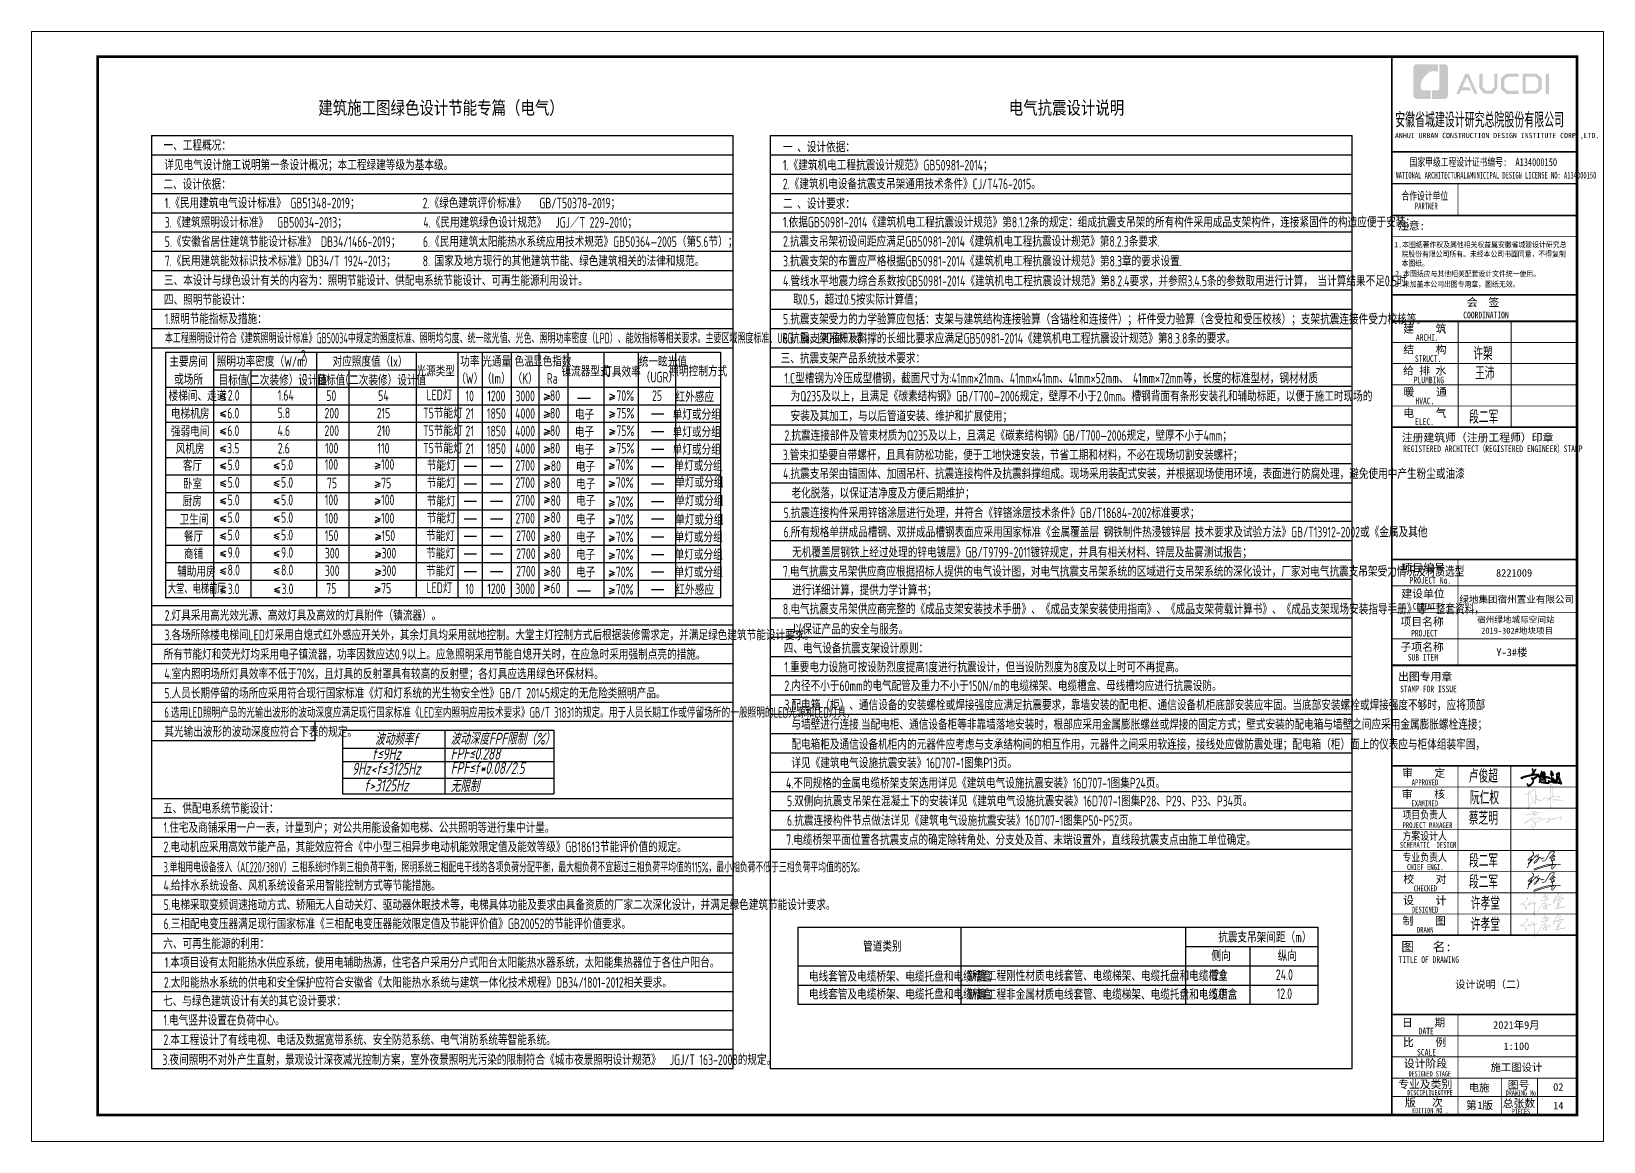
# Model space of a CAD drawing. Extents: x 3774419 to 4775970, y -926964 to 2266.
# Drawn here: x 4498969 to 4558369, y -629854 to -587899 of the extents above; entities that cross this region are included whole.
import ezdxf
from ezdxf.enums import TextEntityAlignment as Align

# ---------------------------------------------------------------- set-up
doc = ezdxf.new("R2010")
doc.units = 0
doc.header["$LTSCALE"] = 1000
doc.header["$MEASUREMENT"] = 0
doc.layers.get('0').update_dxf_attribs({"linetype": 'CONTINUOUS'})
for name, color, linetype in [('!!电气', 1, 'CONTINUOUS'), ('DIM-照明', 7, 'CONTINUOUS'), ('PUB_TITLE', 4, 'CONTINUOUS'), ('TEL_TEXT', 7, 'CONTINUOUS'), ('图签文字', 4, 'CONTINUOUS')]:
    doc.layers.add(name, color=color, linetype=linetype)
for name, color, linetype, lineweight in [('可改文字', 6, 'CONTINUOUS', 18), ('图框', 147, 'CONTINUOUS', 20), ('图签', 147, 'CONTINUOUS', 18)]:
    doc.layers.add(name, color=color, linetype=linetype, lineweight=lineweight)
doc.styles.add('FFDI-TEXT', font='gbeitc.shx', dxfattribs={"width": 0.8, "height": 4.5, "bigfont": 'hztxt.shx'})
doc.styles.add('HT', font='simhei.ttf')
doc.styles.add('ICDA-STYLE2', font='simhei.ttf', dxfattribs={"width": 0.8})
doc.styles.add('TSSD_Dimension', font='Tssdeng.shx', dxfattribs={"width": 0.7, "bigfont": 'tssdchn.shx'})
doc.styles.add('宋体', font='', dxfattribs={"height": 4})
doc.styles.add('建筑图签-1', font='simhei.ttf', dxfattribs={"width": 0.7})
doc.styles.add('建筑图签-2', font='TXT.shx', dxfattribs={"width": 0.5, "bigfont": 'HZTXT.shx'})
doc.styles.get('宋体').set_extended_font_data('SimSun')

msp = doc.modelspace()

# ---------------------------------------------------------------- texts
at = {"layer": 'DIM-照明', "color": 7, "linetype": 'Continuous', "style": 'FFDI-TEXT', "width": 0.8}
for s, p in [('波动频率f', (4511953.7, -614864.5)), ('波动深度FPF限制（%%%）', (4514809.1, -614854)), ('FPF≤0.288', (4514809.1, -615420.4)), ('FPF≤f*0.08/2.5', (4514809.1, -615961.5)), ('无限制', (4514809.1, -616646.6))]:
    msp.add_text(s, height=450, dxfattribs=at).set_placement(p)
for s, p in [('f≤9Hz', (4512379.1, -615203.5)), ('9Hz<f≤3125Hz', (4512379.1, -615766.5)), ('f>3125Hz', (4512379.1, -616394.5))]:
    msp.add_text(s, height=450, dxfattribs=at).set_placement(p, align=Align.MIDDLE_CENTER)
at = {"layer": 'TEL_TEXT', "color": 4, "style": 'ICDA-STYLE2', "width": 0.8}
for s, p in [('建筑施工图绿色设计节能专篇（电气）', (4509807.5, -591034.9)), ('电气抗震设计说明', (4535893.7, -591034.9))]:
    msp.add_text(s, height=500, dxfattribs=at).set_placement(p)
at = {"layer": 'TEL_TEXT', "style": 'TSSD_Dimension'}
for s, width, p in [('一、工程概况：', 0.7, (4503959.4, -592404.8)), ('一 、设计依据：', 0.7, (4527365.4, -592469.8)), ('1.《建筑机电工程抗震设计规范》GB50981-2014；', 0.7, (4527365.4, -593151.1)), ('二、设计依据：', 0.7, (4503954, -593875.7)), ('2.《建筑机电设备抗震支吊架通用技术条件》CJ/T476-2015。', 0.7, (4527355.3, -593862.1)), ('1.《民用建筑电气设计标准》 GB51348-2019；              2.《绿色建筑评价标准》   GB/T50378-2019；', 0.7, (4504004.7, -594585.6)), ('二 、设计要求：', 0.7, (4527365.4, -594607.8)), ('3.《建筑照明设计标准》  GB50034-2013；                 4.《民用建筑绿色设计规范》  JGJ／T 229-2010；', 0.7, (4504004.7, -595314.6)), ('1.依据GB50981-2014《建筑机电工程抗震设计规范》第8.1.2条的规定：组成抗震支吊架的所有构件采用成品支架构件，连接紧固件的构造应便于安装；', 0.7, (4527365.4, -595306.5)), ('5.《安徽省居住建筑节能设计标准》 DB34/1466-2019；     6.《民用建筑太阳能热水系统应用技术规范》GB50364—2005（第5.6节）；', 0.7, (4504004.7, -596043.6)), ('2.抗震支吊架初设间距应满足GB50981-2014《建筑机电工程抗震设计规范》第8.2.3条要求.', 0.7, (4527365.4, -596033.9)), ('7.《民用建筑能效标识技术标准》DB34/T 1924-2013；      8. 国家及地方现行的其他建筑节能、绿色建筑相关的法律和规范。', 0.7, (4504004.7, -596772.6)), ('3.抗震支架的布置应严格根据GB50981-2014《建筑机电工程抗震设计规范》第8.3章的要求设置.', 0.7, (4527365.4, -596780.6)), ('三、本设计与绿色设计有关的内容为：照明节能设计、供配电系统节能设计、可再生能源利用设计。', 0.7, (4503973.9, -597509.1)), ('4.管线水平地震力综合系数按GB50981-2014《建筑机电工程抗震设计规范》第8.2.4要求，并参照3.4.5条的参数取用进行计算， 当计算结果不足0.5时', 0.7, (4527365.4, -597529.1)), ('四、照明节能设计：', 0.7, (4503973.9, -598238.1)), ('取0.5，超过0.5按实际计算值；', 0.7, (4527752.5, -598231.4)), ('1.照明节能指标及措施：', 0.7, (4504009, -598959.6)), ('5.抗震支架受力的力学验算应包括：支架与建筑结构连接验算（含锚栓和连接件）；杆件受力验算（含受拉和受压校核）；支架抗震连接件受力校核等。', 0.7, (4527365.4, -598973.7)), ('本工程照明设计符合《建筑照明设计标准》GB50034中规定的照度标准、照明均匀度、统一眩光值、光色、照明功率密度（LPD）、能效指标等相关要求。主要区域照度标准、URG、Ra、LPD值如下表：', 0.58, (4504010.9, -599688.6)), ('6.抗震支架吊杆及斜撑的长细比要求应满足GB50981-2014《建筑机电工程抗震设计规范》第8.3.8条的要求。', 0.7, (4527365.4, -599696.4)), ('2', 0.7, (4509151.3, -600336.8)), ('统一眩光值', 0.7, (4521917.4, -600578.9)), ('三、抗震支架产品系统技术要求：', 0.7, (4527275.2, -600450.6)), ('（UGR）', 0.7, (4521991.4, -601165)), ('  1.C型槽钢为冷压成型槽钢，截面尺寸为:41mm×21mm、41mm×41mm、41mm×52mm、 41mm×72mm等，长度的标准型材，钢材材质', 0.7, (4527080, -601203.7)), ('楼梯间、走道', 0.7, (4504151.5, -601869.4)), ('2.0', 0.7, (4506386.6, -601851.8)), ('1.64', 0.7, (4508276.4, -601851.8)), ('50', 0.7, (4510110.1, -601863.2)), ('54', 0.7, (4512069.8, -601863.2)), ('LED灯', 0.7, (4513897.3, -601836.2)), ('80', 0.7, (4518560.2, -601863.2)), ('70%%%', 0.7, (4521069.9, -601863.2)), ('25', 0.7, (4522418.3, -601861.9)), ('为Q235及以上，且满足《碳素结构钢》GB/T700—2006规定，壁厚不小于2.0mm。槽钢背面有条形安装孔和辅助标距，以便于施工时现场的', 0.7, (4527652.2, -601883.4)), ('T5节能灯', 0.7, (4513768.7, -602523.6)), ('80', 0.7, (4518560.2, -602525.6)), ('75%%%', 0.7, (4521069.9, -602525.6)), ('安装及其加工，与以后管道安装、维护和扩展使用；', 0.7, (4527652.2, -602634.5)), ('T5节能灯', 0.7, (4513768.7, -603186)), ('80', 0.7, (4518560.2, -603188)), ('75%%%', 0.7, (4521069.9, -603188)), ('75%%%', 0.7, (4521069.9, -603188)), ('T5节能灯', 0.7, (4513768.7, -603848.4)), ('80', 0.7, (4518560.2, -603850.4)), ('75%%%', 0.7, (4521069.9, -603850.4)), ('75%%%', 0.7, (4521069.9, -603850.4)), ('  2.抗震连接部件及管束材质为Q235及以上，且满足《碳素结构钢》GB/T700—2006规定，壁厚不小于4mm；', 0.7, (4527081, -603368.6)), ('客厅', 0.7, (4504691, -604506.5)), ('5.0', 0.7, (4506381.6, -604481)), ('5.0', 0.7, (4508400.2, -604481)), ('100', 0.7, (4510056.2, -604462.8)), ('100', 0.7, (4512182.1, -604462.8)), ('节能灯', 0.7, (4513908.7, -604503.8)), ('70%%%', 0.7, (4521049.6, -604471.9)), ('3.管束扣垫要自带螺杆，且具有防松功能，便于工地快速安装，节省工期和材料，不必在现场切割安装螺杆；', 0.7, (4527354.9, -604103.1)), ('80', 0.7, (4518589.6, -604519.7)), ('4.抗震支吊架由锚固体、加固吊杆、抗震连接构件及抗震斜撑组成。现场采用装配式安装，并根据现场使用环境，表面进行防腐处理，避免使用中产生粉尘或油漆', 0.7, (4527367.8, -604813.8)), ('卧室', 0.7, (4504691, -605197)), ('5.0', 0.7, (4506381.6, -605143.4)), ('5.0', 0.7, (4508400.2, -605143.4)), ('75', 0.7, (4510135.1, -605165.9)), ('75', 0.7, (4512182.1, -605165.9)), ('节能灯', 0.7, (4513908.7, -605159.6)), ('80', 0.7, (4518582.2, -605156.3)), ('70%%%', 0.7, (4521049.6, -605145.7)), ('老化脱落，以保证洁净度及方便后期维护；', 0.7, (4527684.5, -605547.5)), ('厨房 ', 0.7, (4504683.4, -605847.6)), ('5.0', 0.7, (4506381.6, -605805.8)), ('5.0', 0.7, (4508400.2, -605805.8)), ('100', 0.7, (4510056.2, -605803.2)), ('100', 0.7, (4512182.1, -605803.2)), ('节能灯', 0.7, (4513908.7, -605853.4)), ('80', 0.7, (4518582.2, -605828)), ('70%%%', 0.7, (4521049.6, -605873)), ('5.抗震连接构件采用锌铬涂层进行处理，并符合《锌铬涂层技术条件》GB/T18684-2002标准要求；', 0.7, (4527387.7, -606293.9)), ('卫生间 ', 0.7, (4504566.9, -606541.9)), ('5.0', 0.7, (4506381.6, -606468.2)), ('5.0', 0.7, (4508400.2, -606468.2)), ('100', 0.7, (4510056.2, -606493.1)), ('100', 0.7, (4512182.1, -606493.1)), ('节能灯', 0.7, (4513908.7, -606492.3)), ('80', 0.7, (4518582.2, -606464.5)), ('70%%%', 0.7, (4521049.6, -606549)), ('餐厅', 0.7, (4504728.5, -607180.7)), ('5.0', 0.7, (4506381.6, -607130.6)), ('5.0', 0.7, (4508400.2, -607130.6)), ('150', 0.7, (4510056.2, -607153.9)), ('150', 0.7, (4512200.3, -607153.9)), ('节能灯', 0.7, (4513883.2, -607163.7)), ('80', 0.7, (4518582.2, -607184.5)), ('70%%%', 0.7, (4521048.4, -607198.7)), ('6.所有规格单拼成品槽钢、双拼成品槽钢表面应采用国家标准《金属覆盖层 钢铁制件热浸镀锌层 技术要求及试验方法》GB/T13912-2002或《金属及其他', 0.7, (4527387.7, -607020.1)), ('商铺', 0.7, (4504728.5, -607843.1)), ('9.0', 0.7, (4506381.6, -607793)), ('9.0', 0.7, (4508400.2, -607793)), ('300', 0.7, (4510056.2, -607816.3)), ('300', 0.7, (4512200.3, -607816.3)), ('节能灯', 0.7, (4513883.2, -607826.1)), ('80', 0.7, (4518582.2, -607846.9)), ('70%%%', 0.7, (4521048.4, -607861.1)), ('无机覆盖层钢铁上经过处理的锌电镀层》GB/T9799-2011镀锌规定，并具有相关材料、锌层及盐雾测试报告；', 0.7, (4527711.7, -607781.1)), ('辅助用房', 0.7, (4504475.5, -608505.5)), ('8.0', 0.7, (4506381.6, -608455.4)), ('8.0', 0.7, (4508400.2, -608455.4)), ('300', 0.7, (4510056.2, -608478.7)), ('300', 0.7, (4512200.3, -608478.7)), ('节能灯', 0.7, (4513883.2, -608488.5)), ('80', 0.7, (4518582.2, -608509.3)), ('70%%%', 0.7, (4521048.4, -608523.5)), ('7.电气抗震支吊架供应商应根据招标人提供的电气设计图，对电气抗震支吊架系统的区域进行支吊架系统的深化设计，厂家对电气抗震支吊架受力情况及材质选型', 0.7, (4527361.7, -608506.3)), ('大堂、电梯前厅', 0.6, (4504120.5, -609149.1)), ('3.0', 0.7, (4506381.6, -609166.3)), ('3.0', 0.7, (4508418.7, -609166.3)), ('75', 0.7, (4510110.1, -609149.6)), ('75', 0.7, (4512182.1, -609140.3)), ('LED灯', 0.7, (4513897.3, -609122.6)), ('60', 0.7, (4518584.2, -609138)), ('70%%%', 0.7, (4521048.4, -609185.9)), ('进行详细计算，提供力学计算书；', 0.7, (4527710.2, -609211.7)), ('2.灯具采用高光效光源、高效灯具及高效的灯具附件（镇流器）。', 0.7, (4504000.8, -610169.1)), ('8.电气抗震支吊架供应商完整的《成品支架安装技术手册》、《成品支架安装使用指南》、《成品支架荷载计算书》、《成品支架现场安装指导手册》等一整套资料，', 0.7, (4527361.7, -609929.1)), ('3.各场所除楼电梯间LED灯采用自熄式红外感应开关外，其余灯具均采用就地控制。大堂主灯控制方式后根据装修需求定，并满足绿色建筑节能设计要求。', 0.7, (4503997.4, -610908.1)), ('以保证产品的安全与服务。', 0.7, (4527728, -610688.4)), ('所有节能灯和荧光灯均采用电子镇流器，功率因数应达0.9以上。应急照明采用节能自熄开关时，在应急时采用强制点亮的措施。', 0.7, (4503963.4, -611640.6)), ('四、电气设备抗震支架设计原则：', 0.7, (4527391.7, -611409.3)), ('  1.重要电力设施可按设防烈度提高1度进行抗震设计，但当设防烈度为8度及以上时可不再提高。', 0.7, (4527079.7, -612124.5)), ('4.室内照明场所灯具效率不低于70%%%，且灯具的反射罩具有较高的反射壁；各灯具应选用绿色环保材料。', 0.7, (4503990.7, -612378.4)), ('  2.内径不小于60mm的电气配管及重力不小于150N/m的电缆梯架、电缆槽盒、母线槽均应进行抗震设防。', 0.7, (4527079.7, -612829.1)), ('5.人员长期停留的场所应采用符合现行国家标准《灯和灯系统的光生物安全性》GB/T 20145规定的无危险类照明产品。', 0.7, (4503990.7, -613107.4)), ('6.选用LED照明产品的光输出波形的波动深度应满足现行国家标准《LED室内照明应用技术要求》GB/T 31831的规定。用于人员长期工作或停留场所的一般照明的LED光源和LED灯具，', 0.63, (4503990.7, -613836.4)), ('  3.配电箱（柜）、通信设备的安装螺栓或焊接强度应满足抗震要求，靠墙安装的配电柜、通信设备机柜底部安装应牢固。当底部安装螺栓或焊接强度不够时，应将顶部', 0.7, (4527079.7, -613554.2)), ('其光输出波形的波动深度应符合下表的规定。', 0.7, (4503990.7, -614565.4)), ('与墙壁进行连接.当配电柜、通信设备柜等非靠墙落地安装时，根部应采用金属膨胀螺丝或焊接的固定方式；壁式安装的配电箱与墙壁之间应采用金属膨胀螺栓连接；', 0.7, (4527683.1, -614289.5)), ('配电箱柜及通信设备机柜内的元器件应考虑与支承结构间的相互作用，元器件之间采用软连接，接线处应做防震处理；配电箱（柜）面上的仪表应与柜体组装牢固，', 0.7, (4527683.1, -615043.2)), ('详见《建筑电气设施抗震安装》16D707-1图集P13页。', 0.7, (4527683.1, -615743.2)), ('  4.不同规格的金属电缆桥架支架选用详见《建筑电气设施抗震安装》16D707-1图集P24页。', 0.7, (4527138.2, -616504.3)), ('五、供配电系统节能设计：', 0.7, (4503941.5, -617460.5)), ('  5.双侧向抗震支吊架在混凝土下的安装详见《建筑电气设施抗震安装》16D707-1图集P28、P29、P33、P34页。', 0.7, (4527177.6, -617184.3)), ('1.住宅及商铺采用一户一表，计量到户；对公共用能设备如电梯、公共照明等进行集中计量。', 0.7, (4503960.7, -618188.1)), ('  6.抗震连接构件节点做法详见《建筑电气设施抗震安装》16D707-1图集P50~P52页。', 0.7, (4527177.6, -617920)), (' 7.电缆桥架平面位置各抗震支点的确定除转角处、分支处及首、末端设置外，直线段抗震支点由施工单位确定。', 0.7, (4527318.1, -618648.8)), ('2.电动机应采用高效节能产品，其能效应符合《中小型三相异步电动机能效限定值及能效等级》GB18613节能评价值的规定。', 0.7, (4503960.7, -618917.1)), ('3.单相用电设备接入（AC220/380V）三相系统时作到三相负荷平衡，照明系统三相配电干线的各项负荷分配平衡，最大相负荷不宜超过三相负荷平均值的115%%%，最小相负荷不低于三相负荷平均值的85%%%。', 0.57, (4503965.4, -619683.5)), ('4.给排水系统设备、风机系统设备采用智能控制方式等节能措施。', 0.7, (4503960.7, -620375.1)), ('5.电梯采取变频调速拖动方式、轿厢无人自动关灯、驱动器休眠技术等，电梯具体功能及要求由具备资质的厂家二次深化设计，并满足绿色建筑节能设计要求。', 0.7, (4503960.7, -621104.1)), ('6.三相配电变压器满足现行国家标准《三相配电变压器能效限定值及节能评价值》GB20052的节能评价值要求。', 0.7, (4503959.4, -621823)), ('六、可再生能源的利用：', 0.7, (4503949.3, -622573.3)), ('1.本项目设有太阳能热水供应系统，使用电辅助热源，住宅各户采用分户式阳台太阳能热水器系统，太阳能集热器位于各住户阳台。', 0.7, (4504004.1, -623287.8)), ('七、与绿色建筑设计有关的其它设计要求：', 0.7, (4503940.2, -624740.4)), ('1.电气竖井设置在负荷中心。', 0.7, (4503959.4, -625468)), ('2.本工程设计了有线电视、电话及数据宽带系统、安全防范系统、电气消防系统等智能系统。', 0.7, (4503959.4, -626207.5)), ('3.夜间照明不对外产生直射，景观设计深夜减光控制方案，室外夜景照明光污染的限制符合《城市夜景照明设计规范》  JGJ/T 163-2008的规定。', 0.7, (4503916.2, -626960.5))]:
    msp.add_text(s, height=400, dxfattribs=dict(at, width=width)).set_placement(p)
at = {"layer": 'TEL_TEXT', "color": 1, "style": 'TSSD_Dimension', "width": 0.7}
for s, p in [('详见电气设计施工说明第一条设计概况；本工程绿建等级为基本级。', (4503986.6, -593144.1)), ('2.太阳能热水系统的供电和安全保护应符合安徽省《太阳能热水系统与建筑一体化技术规程》DB34/1801-2012相关要求。', (4503973, -624041.3))]:
    msp.add_text(s, height=400, dxfattribs=at).set_placement(p)
at = {"layer": 'TEL_TEXT', "style": 'TSSD_Dimension', "width": 0.7}
for s, p in [('主要房间', (4504907.6, -600374.9)), ('照明功率密度（W/m）', (4507797.3, -600369.9)), ('对应照度值（lx）', (4511762.7, -600369.9)), ('光源类型', (4514241.8, -600737)), ('功率', (4515530, -600368.5)), ('光通量', (4516546.6, -600368.5)), ('色温', (4517584.1, -600368.5)), ('显色指数', (4518646.7, -600362.4)), ('镇流器型式', (4519904.8, -600741.2)), ('灯具效率', (4521266.6, -600760.9)), ('照明控制方式', (4524165.7, -600741.2)), ('或场所', (4504907.6, -601050.7)), ('目标值', (4506585.2, -601075)), ('（二次装修）设计值', (4508508.7, -601075)), ('目标值', (4510284.3, -601075)), ('（二次装修）设计值', (4512245.2, -601075)), ('（W）', (4515530, -601015.1)), ('（lm）', (4516536.8, -601015.1)), ('（K）', (4517623.4, -601015.1)), ('Ra', (4518646.7, -601009)), ('10', (4515530, -601677.5)), ('1200', (4516536.8, -601677.5)), ('3000', (4517623.4, -601677.5)), ('红外感应', (4524029.8, -601709)), ('电梯机房', (4504966.1, -602343.2)), ('6.0', (4506595.3, -602324.9)), ('5.8', (4508505.7, -602314)), ('200', (4510317, -602325.4)), ('215', (4512270.8, -602325.4)), ('21', (4515530, -602339.9)), ('1850', (4516536.8, -602339.9)), ('4000', (4517623.4, -602339.9)), ('电子', (4519868.3, -602371.4)), ('单灯或分组', (4524106.5, -602371.4)), ('强弱电间', (4504966.1, -603009.9)), ('6.0', (4506595.3, -602987.3)), ('4.6', (4508505.7, -602987.8)), ('200', (4510317, -602987.8)), ('210', (4512270.8, -602987.8)), ('21', (4515530, -603002.3)), ('1850', (4516536.8, -603002.3)), ('4000', (4517623.4, -603002.3)), ('电子', (4519868.3, -603033.8)), ('单灯或分组', (4524106.5, -603033.8)), ('风机房', (4504966.1, -603672.3)), ('3.5', (4506595.3, -603649.7)), ('2.6', (4508505.7, -603650.2)), ('100', (4510317, -603650.2)), ('110', (4512270.8, -603650.2)), ('21', (4515530, -603664.7)), ('1850', (4516536.8, -603664.7)), ('4000', (4517623.4, -603664.7)), ('电子', (4519868.3, -603696.2)), ('单灯或分组', (4524106.5, -603696.2)), ('单灯或分组', (4524176, -604314.3)), ('2700', (4517626.4, -604300.3)), ('电子', (4519904.2, -604344.3)), ('2700', (4517626.4, -604950)), ('电子', (4519914.7, -605000.7)), ('单灯或分组', (4524204.3, -604936.3)), ('2700', (4517626.4, -605620.5)), ('电子', (4519914.7, -605629.7)), ('单灯或分组', (4524204.3, -605636.6)), ('2700', (4517626.4, -606296.3)), ('电子', (4519914.7, -606333.6)), ('单灯或分组', (4524204.3, -606351.2)), ('2700', (4517650.9, -606957.5)), ('电子', (4519914.7, -607009.3)), ('单灯或分组', (4524179.2, -607007.1)), ('2700', (4517650.9, -607635.4)), ('电子', (4519914.7, -607671.7)), ('单灯或分组', (4524179.2, -607669.5)), ('2700', (4517650.9, -608297.8)), ('电子', (4519914.7, -608334.1)), ('单灯或分组', (4524179.2, -608331.9)), ('10', (4515530, -608963.9)), ('1200', (4516536.8, -608963.9)), ('3000', (4517623.4, -608963.9)), ('红外感应', (4524029.8, -608995.4))]:
    msp.add_text(s, height=400, dxfattribs=at).set_placement(p, align=Align.MIDDLE_CENTER)
at = {"layer": 'TEL_TEXT', "char_height": 400, "style": 'TSSD_Dimension'}
for s, insert, width, attachment_point in [('抗震支吊架间距（m）', (4543806.9, -621931), 17314.006, 1), ('管道类别', (4530392.2, -622274.8), 28987.307, 1), ('侧向', (4543555.1, -622629.4), 17314.006, 1), ('纵向', (4546059.1, -622629.4), 17314.006, 1), ('电线套管及电缆桥架、电缆托盘和电缆槽盒', (4528345.8, -623412.5), 28987.307, 1), ('新建工程刚性材质电线套管、电缆梯架、电缆托盘和电缆槽盒', (4534339.1, -623389.4), 17314.006, 1), ('12.0', (4543806.2, -623546.2), 1911.448, 5), ('24.0', (4546310.3, -623546.2), 1911.448, 5), ('电线套管及电缆桥架、电缆托盘和电缆槽盒', (4528345.8, -624084.6), 28987.307, 1), ('新建工程非金属材质电线套管、电缆梯架、电缆托盘和电缆槽盒', (4534339.1, -624095.4), 18055.809, 1), ('6.0', (4543806.2, -624264.7), 1433.586, 5), ('12.0', (4546310.3, -624264.7), 1911.448, 5)]:
    msp.add_mtext(s, dxfattribs=dict(at, insert=insert, width=width, attachment_point=attachment_point))
at = {"layer": '可改文字', "color": 1, "style": '宋体'}
msp.add_text('设计说明（二）', height=281.28, dxfattribs=at).set_placement((4552761.1, -624053))
at = {"layer": '图签', "color": 1, "style": '宋体'}
for s, height, p in [('02', 286.68, (4556466, -627934.5)), ('1', 286.7, (4553605.3, -628628.5))]:
    msp.add_text(s, height=height, dxfattribs=at).set_placement(p)

# ---------------------------------------------------------------- blocks, each defined once
blk = doc.blocks.new('院标1')
h = blk.add_hatch(color=150)
h.dxf.hatch_style = 1
h.set_gradient(color1=(33, 113, 253), color2=(33, 113, 253), tint=1, name='INVCURVED')
edge = h.paths.add_edge_path()
edge.add_spline(control_points=[(116373, 648379), (116379, 648379), (116382, 648379), (116391, 648379), (116391, 648379), (116391, 648379), (116616, 648379), (116616, 648379), (116616, 648379), (116616, 648379), (116616, 648054), (116616, 648054), (116616, 648054), (116616, 648054), (116108, 648054), (116108, 648054), (116108, 648054), (116028, 648054), (115963, 648111), (115963, 648199), (115963, 648199), (115963, 648199), (115963, 649215), (115963, 649215), (115963, 649215), (115963, 649295), (116018, 649360), (116108, 649360), (116108, 649360), (116108, 649360), (116897, 649360), (116897, 649360), (116897, 649360), (116897, 649360), (116897, 649080), (116897, 649080), (116897, 649080), (116897, 649080), (116566, 649140), (116356, 648859), (116356, 648859), (116245, 648719), (116240, 648545), (116247, 648466), (116247, 648466), (116254, 648386), (116247, 648466), (116247, 648466), (116247, 648466), (116247, 648466), (116258, 648374), (116373, 648379)], knot_values=[0, 0, 0, 0, 0.071429, 0.071429, 0.071429, 0.107143, 0.142857, 0.142857, 0.142857, 0.178571, 0.214286, 0.214286, 0.214286, 0.25, 0.285714, 0.285714, 0.285714, 0.321429, 0.357143, 0.357143, 0.357143, 0.392857, 0.428571, 0.428571, 0.428571, 0.464286, 0.5, 0.5, 0.5, 0.535714, 0.571429, 0.571429, 0.571429, 0.607143, 0.642857, 0.642857, 0.642857, 0.678571, 0.714286, 0.714286, 0.714286, 0.75, 0.785714, 0.785714, 0.785714, 0.821429, 0.857143, 0.857143, 0.857143, 0.928571, 1, 1, 1, 1], degree=3, periodic=0)
h = blk.add_hatch(color=150)
h.dxf.hatch_style = 1
h.set_gradient(color1=(33, 113, 253), color2=(33, 113, 253), tint=1, name='INVCURVED')
edge = h.paths.add_edge_path()
edge.add_spline(control_points=[(117268, 649215), (117268, 649215), (117268, 648199), (117268, 648199), (117268, 648199), (117268, 648114), (117212, 648054), (117123, 648054), (117123, 648054), (117123, 648054), (116663, 648054), (116663, 648054), (116663, 648054), (116663, 648054), (116663, 648379), (116663, 648379), (116663, 648379), (116663, 648379), (116865, 648379), (116865, 648379), (116865, 648379), (116907, 648379), (116941, 648413), (116941, 648455), (116941, 648455), (116941, 648455), (116941, 649360), (116941, 649360), (116941, 649360), (116941, 649360), (117123, 649360), (117123, 649360), (117123, 649360), (117204, 649360), (117268, 649306), (117268, 649215)], knot_values=[0, 0, 0, 0, 0.1, 0.1, 0.1, 0.15, 0.2, 0.2, 0.2, 0.25, 0.3, 0.3, 0.3, 0.35, 0.4, 0.4, 0.4, 0.45, 0.5, 0.5, 0.5, 0.55, 0.6, 0.6, 0.6, 0.65, 0.7, 0.7, 0.7, 0.75, 0.8, 0.8, 0.8, 0.9, 1, 1, 1, 1], degree=3, periodic=0)
blk = doc.blocks.new('ljc')
at = {"linetype": 'Continuous'}
h = blk.add_hatch(color=0, dxfattribs=at)
h.paths.add_polyline_path([(2023, 1568), (2019, 1564), (2020, 1562), (2024, 1562), (2022, 1552), (1955, 1538), (1933, 1530), (1930, 1527), (1929, 1525), (1931, 1523), (1944, 1524), (1946, 1526), (1942, 1528), (1960, 1535), (1967, 1535), (1975, 1538), (1985, 1539), (1998, 1543), (2010, 1544), (2018, 1547), (2025, 1546), (2035, 1549), (2061, 1550), (2052, 1537), (2042, 1528), (2028, 1521), (2023, 1521), (2018, 1526), (2015, 1527), (2013, 1525), (2013, 1521), (2019, 1516), (2022, 1508), (2022, 1494), (2012, 1477), (2000, 1469), (1988, 1467), (1982, 1473), (1980, 1480), (1978, 1482), (1978, 1475), (1981, 1468), (1988, 1463), (1994, 1463), (2005, 1467), (2018, 1478), (2027, 1493), (2028, 1504), (2025, 1517), (2033, 1518), (2054, 1533), (2067, 1549), (2067, 1552), (2064, 1555), (2029, 1553), (2036, 1575), (2049, 1591), (2047, 1593), (2043, 1592), (2028, 1573), (2025, 1589), (2021, 1597), (2018, 1599), (2017, 1597), (2020, 1590)])
h.paths.add_polyline_path([(2081, 1522), (2081, 1528), (2075, 1541), (2093, 1562), (2097, 1572), (2094, 1577), (2087, 1576), (2089, 1572), (2092, 1572), (2091, 1567), (2080, 1551), (2066, 1537), (2065, 1535), (2067, 1533), (2073, 1535), (2077, 1523), (2077, 1513), (2072, 1496), (2072, 1492), (2074, 1490), (2078, 1494), (2083, 1510), (2099, 1510), (2119, 1507), (2119, 1500), (2116, 1496), (2108, 1493), (2087, 1496), (2084, 1492), (2087, 1489), (2103, 1488), (2122, 1483), (2140, 1484), (2148, 1482), (2152, 1486), (2152, 1491), (2148, 1488), (2125, 1488), (2114, 1490), (2124, 1499), (2126, 1509), (2121, 1512), (2119, 1511), (2108, 1514), (2124, 1523), (2132, 1532), (2130, 1535), (2121, 1536), (2115, 1533), (2109, 1533), (2123, 1555), (2121, 1559), (2114, 1557), (2116, 1564), (2115, 1569), (2111, 1573), (2105, 1572), (2093, 1554)])
h.paths.add_polyline_path([(2089, 1535), (2097, 1535), (2112, 1551), (2116, 1552), (2111, 1543), (2099, 1528), (2101, 1526), (2114, 1528), (2121, 1531), (2124, 1530), (2118, 1524), (2101, 1515), (2084, 1514), (2084, 1518)], flags=16)
h.paths.add_polyline_path([(2093, 1537), (2095, 1540), (2103, 1546), (2096, 1537)], flags=16)
h.paths.add_polyline_path([(2093, 1544), (2094, 1549), (2106, 1568), (2109, 1569), (2111, 1567), (2108, 1554), (2104, 1550)], flags=16)
h.paths.add_polyline_path([(2141, 1534), (2138, 1533), (2137, 1531), (2142, 1527), (2155, 1522), (2158, 1523), (2153, 1528)])
h.paths.add_polyline_path([(2175, 1522), (2173, 1524), (2172, 1546), (2183, 1545), (2185, 1547), (2183, 1557), (2178, 1566), (2177, 1561), (2180, 1556), (2181, 1550), (2175, 1550), (2170, 1554), (2169, 1574), (2171, 1574), (2175, 1569), (2176, 1571), (2170, 1579), (2167, 1579), (2165, 1577), (2164, 1562), (2166, 1553), (2163, 1553), (2162, 1551), (2167, 1547), (2169, 1537), (2169, 1524), (2166, 1521), (2165, 1517), (2168, 1513), (2170, 1513), (2173, 1517), (2180, 1517), (2178, 1502), (2175, 1500), (2167, 1499), (2175, 1496), (2180, 1497), (2183, 1500), (2184, 1511), (2187, 1521), (2185, 1523)])
h.paths.add_polyline_path([(2233, 1542), (2233, 1564), (2231, 1567), (2215, 1558), (2210, 1557), (2206, 1552), (2211, 1548), (2211, 1551), (2229, 1560), (2228, 1542), (2227, 1537), (2224, 1533), (2220, 1534), (2213, 1542), (2211, 1543), (2209, 1541), (2209, 1508), (2189, 1508), (2187, 1506), (2191, 1503), (2213, 1503), (2217, 1511), (2222, 1516), (2232, 1518), (2234, 1513), (2234, 1505), (2227, 1505), (2232, 1502), (2232, 1500), (2228, 1497), (2229, 1493), (2239, 1495), (2243, 1489), (2243, 1486), (2212, 1492), (2189, 1492), (2179, 1494), (2176, 1496), (2167, 1496), (2164, 1498), (2154, 1499), (2147, 1503), (2144, 1503), (2143, 1501), (2144, 1498), (2153, 1494), (2174, 1491), (2186, 1487), (2211, 1487), (2222, 1484), (2230, 1484), (2243, 1480), (2249, 1480), (2251, 1482), (2244, 1496), (2246, 1499), (2238, 1503), (2239, 1513), (2237, 1520), (2233, 1523), (2224, 1522), (2214, 1516), (2212, 1522), (2213, 1536), (2220, 1530), (2228, 1530), (2230, 1532)])
at = {"color": 0, "linetype": 'Continuous', "elevation": 16426272}
for points in [[(1930, 1527), (1929, 1525), (1931, 1523), (1944, 1524), (1946, 1526), (1942, 1528), (1960, 1535), (1967, 1535), (1975, 1538), (1985, 1539), (1998, 1543), (2010, 1544), (2018, 1547), (2025, 1546), (2035, 1549), (2061, 1550), (2052, 1537), (2042, 1528), (2028, 1521), (2023, 1521), (2018, 1526), (2015, 1527), (2013, 1525), (2013, 1521), (2019, 1516), (2022, 1508), (2022, 1494), (2012, 1477), (2000, 1469), (1988, 1467), (1982, 1473), (1980, 1480), (1978, 1482), (1978, 1475), (1981, 1468), (1988, 1463), (1994, 1463), (2005, 1467), (2018, 1478), (2027, 1493), (2028, 1504), (2025, 1517), (2033, 1518), (2054, 1533), (2067, 1549), (2067, 1552), (2064, 1555), (2029, 1553), (2036, 1575), (2049, 1591), (2047, 1593), (2043, 1592), (2028, 1573), (2025, 1589), (2021, 1597), (2018, 1599), (2017, 1597), (2020, 1590), (2023, 1568), (2019, 1564), (2020, 1562), (2024, 1562), (2022, 1552), (1955, 1538), (1933, 1530), (1930, 1527)], [(2016, 1561), (2015, 1560), (2017, 1560), (2016, 1561)], [(2017, 1562), (2016, 1561), (2019, 1561), (2017, 1562)], [(2066, 1537), (2065, 1535), (2067, 1533), (2073, 1535), (2077, 1523), (2077, 1513), (2072, 1496), (2072, 1492), (2074, 1490), (2078, 1494), (2083, 1510), (2099, 1510), (2119, 1507), (2119, 1500), (2116, 1496), (2108, 1493), (2087, 1496), (2084, 1492), (2087, 1489), (2103, 1488), (2122, 1483), (2140, 1484), (2148, 1482), (2152, 1486), (2152, 1491), (2148, 1488), (2125, 1488), (2114, 1490), (2124, 1499), (2126, 1509), (2121, 1512), (2119, 1511), (2108, 1514), (2124, 1523), (2132, 1532), (2130, 1535), (2121, 1536), (2115, 1533), (2109, 1533), (2123, 1555), (2121, 1559), (2114, 1557), (2116, 1564), (2115, 1569), (2111, 1573), (2105, 1572), (2093, 1554), (2081, 1522), (2081, 1528), (2075, 1541), (2093, 1562), (2097, 1572), (2094, 1577), (2087, 1576), (2089, 1572), (2092, 1572), (2091, 1567), (2080, 1551), (2066, 1537)], [(2084, 1514), (2084, 1518), (2089, 1535), (2097, 1535), (2112, 1551), (2116, 1552), (2111, 1543), (2099, 1528), (2101, 1526), (2114, 1528), (2121, 1531), (2124, 1530), (2118, 1524), (2101, 1515), (2084, 1514)], [(2093, 1544), (2094, 1549), (2106, 1568), (2109, 1569), (2111, 1567), (2108, 1554), (2104, 1550), (2093, 1544)], [(2093, 1537), (2095, 1540), (2103, 1546), (2096, 1537), (2093, 1537)], [(2138, 1533), (2137, 1531), (2142, 1527), (2155, 1522), (2158, 1523), (2153, 1528), (2141, 1534), (2138, 1533)], [(2144, 1503), (2143, 1501), (2144, 1498), (2153, 1494), (2174, 1491), (2186, 1487), (2211, 1487), (2222, 1484), (2230, 1484), (2243, 1480), (2249, 1480), (2251, 1482), (2244, 1496), (2246, 1499), (2238, 1503), (2239, 1513), (2237, 1520), (2233, 1523), (2224, 1522), (2214, 1516), (2212, 1522), (2213, 1536), (2220, 1530), (2228, 1530), (2230, 1532), (2233, 1542), (2233, 1564), (2231, 1567), (2215, 1558), (2210, 1557), (2206, 1552), (2211, 1548), (2211, 1551), (2229, 1560), (2228, 1542), (2227, 1537), (2224, 1533), (2220, 1534), (2213, 1542), (2211, 1543), (2209, 1541), (2209, 1508), (2189, 1508), (2187, 1506), (2191, 1503), (2213, 1503), (2217, 1511), (2222, 1516), (2232, 1518), (2234, 1513), (2234, 1505), (2227, 1505), (2232, 1502), (2232, 1500), (2228, 1497), (2229, 1493), (2239, 1495), (2243, 1489), (2243, 1486), (2212, 1492), (2189, 1492), (2179, 1494), (2176, 1496), (2167, 1496), (2164, 1498), (2154, 1499), (2147, 1503), (2144, 1503)], [(2163, 1553), (2162, 1551), (2167, 1547), (2169, 1537), (2169, 1524), (2166, 1521), (2165, 1517), (2168, 1513), (2170, 1513), (2173, 1517), (2180, 1517), (2178, 1502), (2175, 1500), (2167, 1499), (2175, 1496), (2180, 1497), (2183, 1500), (2184, 1511), (2187, 1521), (2185, 1523), (2175, 1522), (2173, 1524), (2172, 1546), (2183, 1545), (2185, 1547), (2183, 1557), (2178, 1566), (2177, 1561), (2180, 1556), (2181, 1550), (2175, 1550), (2170, 1554), (2169, 1574), (2171, 1574), (2175, 1569), (2176, 1571), (2170, 1579), (2167, 1579), (2165, 1577), (2164, 1562), (2166, 1553), (2163, 1553)], [(2177, 1569), (2176, 1570), (2175, 1567), (2177, 1565), (2177, 1569)]]:
    blk.add_lwpolyline(points, dxfattribs=at)
blk = doc.blocks.new('12345')
for points, const_width in [([(-6768, 4648), (-6476, 4418), (-6407, 4363), (-6377, 4334), (-6360, 4317), (-6351, 4298), (-6351, 4286), (-6394, 4173), (-6464, 4075), (-6544, 3890), (-7090, 2751), (-7346, 2076), (-7460, 1775), (-7563, 1507), (-7626, 1343), (-7663, 1247), (-7719, 1102), (-7767, 1031)], 150), ([(-6284, 3752), (-6453, 3750), (-6482, 3743), (-6517, 3727), (-6577, 3691), (-6774, 3588), (-6885, 3505), (-6947, 3458), (-7014, 3408), (-7082, 3355), (-7122, 3324), (-7180, 3280), (-7219, 3250), (-7254, 3223), (-7523, 2975), (-7542, 2950), (-7564, 2920), (-7600, 2871), (-7616, 2830), (-7616, 2815), (-7610, 2799), (-7584, 2775), (-7565, 2756), (-7539, 2749), (-7483, 2749), (-7403, 2767), (-7339, 2796), (-7237, 2843), (-7060, 2909), (-6942, 2917), (-6892, 2920), (-6825, 2920), (-6802, 2907), (-6788, 2894), (-6775, 2870), (-6768, 2846), (-6768, 2818), (-6843, 2732), (-6881, 2688), (-6980, 2604), (-7122, 2455), (-7201, 2399), (-7259, 2333), (-7304, 2294), (-7340, 2271), (-7393, 2226), (-7487, 2154), (-7523, 2116), (-7544, 2073), (-7559, 2043), (-7576, 2005), (-7578, 1992), (-7576, 1980), (-7561, 1954), (-7545, 1946), (-7525, 1945), (-7478, 1940), (-7440, 1957), (-7414, 1972), (-7374, 1991), (-7334, 2032), (-7286, 2082), (-7246, 2142), (-7203, 2197), (-7174, 2223), (-7138, 2263), (-7119, 2283), (-6682, 2807), (-6604, 2888), (-6533, 2958), (-6493, 2998), (-6472, 3024), (-6432, 3069), (-6128, 3455), (-6076, 3516), (-5991, 3615), (-5918, 3704), (-5883, 3749), (-5859, 3784), (-5824, 3839), (-5805, 3855), (-5789, 3857), (-5784, 3857), (-5774, 3850), (-5770, 3836), (-5779, 3794), (-5817, 3714), (-5850, 3667), (-5878, 3594), (-5892, 3525), (-5904, 3438), (-5909, 3417), (-5928, 3387), (-5935, 3375)], 150), ([(-6462, 4073), (-6456, 4104), (-6447, 4128), (-6443, 4152), (-6436, 4177), (-6430, 4201), (-6428, 4214), (-6428, 4232), (-6428, 4243), (-6428, 4261), (-6428, 4285), (-6428, 4308), (-6426, 4330), (-6431, 4353), (-6436, 4374)], 150), ([(-6453, 4134), (-6351, 4298)], 98), ([(-6436, 4145), (-6394, 4173)], 98), ([(-6428, 4160), (-6413, 4207), (-6409, 4231), (-6407, 4247), (-6406, 4260), (-6406, 4268), (-6406, 4277), (-6406, 4290), (-6410, 4314), (-6357, 4275)], 98), ([(-3402, 3383), (-3236, 3668), (-2999, 4100), (-2740, 4453), (-2688, 4547), (-2799, 4526), (-2799, 4593), (-2799, 4495), (-2797, 4455), (-2815, 4489), (-2714, 4551), (-2675, 4555), (-2634, 4563), (-2563, 4575), (-2504, 4587), (-2406, 4585), (-2352, 4599), (-2318, 4612), (-2279, 4616), (-2235, 4624), (-2186, 4631), (-2095, 4648), (-2034, 4653), (-1976, 4653), (-1895, 4658), (-1856, 4651), (-1819, 4629), (-1814, 4619), (-1812, 4607), (-1812, 4585), (-1816, 4553), (-1824, 4515), (-1828, 4489), (-1861, 4410), (-1919, 4327), (-2249, 3929), (-2643, 3507), (-2773, 3335), (-2850, 3242), (-2856, 3227), (-2849, 3198), (-2841, 3188), (-2826, 3177), (-2819, 3175), (-2794, 3176), (-2761, 3176), (-2705, 3190), (-2613, 3220), (-2487, 3266), (-2343, 3307), (-2193, 3375), (-2087, 3441), (-1988, 3506), (-1907, 3539), (-1811, 3577), (-1759, 3577), (-1708, 3577), (-1664, 3574), (-1697, 3629), (-1770, 3702), (-1803, 3735), (-1866, 3792), (-1953, 3838), (-1999, 3876), (-2008, 3882), (-2057, 3781), (-2078, 3743), (-2119, 3672), (-2207, 3541), (-2283, 3405), (-2307, 3348), (-2348, 3244), (-2373, 3141), (-2419, 3010), (-2457, 2928), (-2491, 2818), (-2509, 2736), (-2539, 2674), (-2550, 2602), (-2539, 2550), (-2488, 2537), (-2464, 2533), (-2430, 2544), (-2375, 2550), (-2282, 2588), (-2141, 2598), (-2090, 2628), (-2050, 2656), (-2007, 2695), (-1960, 2734), (-1916, 2753), (-1841, 2775), (-1808, 2793), (-1784, 2810), (-1759, 2817), (-1745, 2827), (-1772, 2898), (-1791, 2956), (-1799, 2979), (-1831, 3042), (-1853, 3084), (-1884, 3116), (-1929, 3145), (-1950, 3145), (-1965, 3130), (-1989, 3103), (-2001, 3084), (-2009, 3062), (-2019, 3050), (-2028, 3040), (-2029, 3028), (-2055, 3005), (-2078, 2966), (-2094, 2937), (-2114, 2902), (-2133, 2871), (-2139, 2829), (-2166, 2780), (-2185, 2746), (-2197, 2727), (-2214, 2683), (-2217, 2660), (-2221, 2587), (-2201, 2456), (-2210, 2347), (-2275, 1984), (-2344, 1612), (-2371, 1307), (-2398, 1055), (-2402, 925), (-2390, 837), (-2362, 811), (-2342, 800), (-2326, 800), (-2309, 805), (-2298, 811), (-2279, 821), (-2251, 843), (-2215, 866), (-2201, 885), (-2171, 906), (-2110, 972), (-1875, 1278), (-1847, 1321), (-1796, 1378), (-1750, 1431), (-1714, 1469), (-1697, 1492), (-1671, 1517), (-1640, 1560), (-1625, 1579), (-1608, 1618), (-1603, 1654), (-1601, 1707), (-1608, 1751), (-1637, 1789), (-1661, 1806), (-1680, 1808), (-1735, 1823), (-1785, 1836), (-1819, 1849), (-1860, 1851), (-1893, 1865), (-1929, 1865), (-2135, 1870), (-2256, 1868), (-2493, 1855), (-2713, 1846), (-2874, 1834), (-2992, 1819), (-3115, 1791), (-3200, 1774), (-3291, 1751), (-3352, 1736), (-3860, 1645), (-4580, 1426), (-5035, 1244), (-5722, 1037), (-6273, 813), (-6300, 709), (-6270, 624), (-6243, 586), (-6184, 581), (-6111, 612), (-5965, 642), (-5236, 916), (-4548, 1134), (-3855, 1347), (-3113, 1523), (-2565, 1633), (-2139, 1730), (-1939, 1760), (-1780, 1803), (-1604, 1833), (-1403, 1852), (-1282, 1858), (-1148, 1864), (-965, 1858), (-813, 1839), (-643, 1833), (-534, 1779), (-479, 1748)], 150), ([(-5289, 4096), (-5285, 4068), (-5283, 4055), (-5285, 4039), (-5286, 4018), (-5292, 3988), (-5312, 3952), (-5345, 3907), (-5378, 3862), (-5430, 3800), (-5466, 3753), (-5499, 3709), (-5544, 3653), (-5570, 3596), (-5579, 3562), (-5575, 3537), (-5557, 3499), (-5535, 3451), (-5498, 3432), (-5460, 3422), (-5368, 3428), (-5346, 3432), (-5328, 3432), (-5289, 3432), (-5275, 3428), (-5246, 3416), (-5217, 3397), (-5210, 3390), (-5193, 3370), (-5178, 3345), (-5179, 3308), (-5186, 3274), (-5199, 3227), (-5225, 3180), (-5251, 3130), (-5277, 3085), (-5294, 3048), (-5330, 2991), (-5359, 2939), (-5384, 2901), (-5403, 2870), (-5430, 2832), (-5469, 2790), (-5503, 2746), (-5559, 2685), (-5598, 2642), (-5641, 2590), (-5672, 2545), (-5706, 2497), (-5733, 2463), (-5767, 2418), (-5799, 2373), (-5823, 2346), (-5873, 2297), (-5916, 2258), (-5954, 2222), (-5993, 2186), (-6031, 2152), (-6074, 2097), (-6097, 2082), (-6131, 2075), (-6162, 2068), (-6196, 2066), (-6219, 2068), (-6253, 2077), (-6275, 2097), (-6293, 2124), (-6296, 2138), (-6296, 2156), (-6293, 2176), (-6295, 2196), (-6293, 2224), (-6293, 2249), (-6283, 2268), (-6272, 2303), (-6260, 2322), (-6247, 2351), (-6231, 2368), (-6207, 2392), (-6139, 2451), (-6071, 2516), (-5979, 2601), (-5889, 2691), (-5526, 3019), (-5177, 3327), (-5114, 3359), (-5080, 3373), (-5050, 3377), (-5008, 3384), (-4998, 3384), (-4981, 3378), (-4970, 3370), (-4964, 3361), (-4947, 3345), (-4937, 3337), (-4920, 3318), (-4676, 3065), (-4656, 3049), (-4631, 3035), (-4619, 3033), (-4605, 3033), (-4598, 3035), (-4586, 3040), (-4576, 3046), (-4555, 3065), (-4549, 3074), (-4532, 3094), (-4524, 3104), (-4510, 3120), (-4501, 3132), (-4487, 3152), (-4472, 3167), (-4461, 3180), (-4442, 3192), (-4425, 3203), (-4400, 3214), (-4374, 3215), (-4365, 3214), (-4351, 3215), (-4334, 3214), (-4064, 3202), (-4044, 3202), (-4031, 3198)], 150), ([(-3550, 3081), (-3520, 3143), (-3489, 3207), (-3471, 3250), (-3458, 3280), (-3443, 3312), (-3431, 3338), (-3422, 3354), (-3402, 3383), (-3431, 3338)], 150), ([(-4410, 2563), (-4554, 2561)], 150), ([(-4183, 2567), (-4247, 2563), (-4309, 2563), (-4355, 2563), (-4388, 2563), (-4410, 2563)], 150), ([(-4183, 2567), (-4069, 2575), (-4005, 2580), (-3900, 2628), (-3832, 2696), (-3766, 2762), (-3699, 2853), (-3626, 2944), (-3578, 3030), (-3550, 3081)], 150)]:
    blk.add_lwpolyline(points, dxfattribs=dict(const_width=const_width))
blk = doc.blocks.new('A$C4EE2349B')
at = {"linetype": 'Continuous'}
h = blk.add_hatch(color=0, dxfattribs=at)
h.paths.add_polyline_path([(-994, -27475), (-995, -27474), (-1002, -27476), (-1004, -27482), (-1006, -27484), (-1005, -27493), (-1007, -27496), (-1005, -27505), (-1009, -27511), (-1007, -27512), (-1007, -27516), (-1005, -27517), (-1005, -27520), (-1003, -27522), (-1004, -27531), (-999, -27535), (-1004, -27540), (-1004, -27553), (-1007, -27562), (-1007, -27567), (-1005, -27567), (-1008, -27571), (-1007, -27575), (-1011, -27579), (-1009, -27590), (-1011, -27593), (-1010, -27601), (-1013, -27607), (-1012, -27625), (-1013, -27628), (-1013, -27637), (-1017, -27639), (-1013, -27649), (-1017, -27657), (-1016, -27661), (-1018, -27663), (-1019, -27672), (-1017, -27673), (-1017, -27681), (-1015, -27682), (-1016, -27688), (-1019, -27691), (-1018, -27702), (-1019, -27704), (-1018, -27707), (-1019, -27711), (-1018, -27713), (-1019, -27717), (-1016, -27720), (-1019, -27725), (-1017, -27730), (-1019, -27737), (-1016, -27741), (-1018, -27741), (-1019, -27749), (-1017, -27763), (-1019, -27768), (-1021, -27769), (-1019, -27776), (-1020, -27780), (-1019, -27793), (-1021, -27795), (-1021, -27800), (-1019, -27805), (-1019, -27810), (-1018, -27811), (-1018, -27827), (-1017, -27831), (-1015, -27831), (-1018, -27838), (-1016, -27847), (-1019, -27852), (-1018, -27858), (-1016, -27859), (-1018, -27860), (-1016, -27867), (-1016, -27876), (-1018, -27877), (-1016, -27881), (-1017, -27903), (-1015, -27906), (-1017, -27907), (-1015, -27914), (-1017, -27916), (-1017, -27931), (-1016, -27936), (-1014, -27937), (-1016, -27941), (-1014, -27948), (-1015, -27956), (-1018, -27960), (-1016, -27966), (-1013, -27968), (-1016, -27975), (-1014, -27981), (-1018, -27985), (-1016, -27988), (-1017, -27993), (-1026, -27997), (-1032, -27998), (-1043, -28004), (-1048, -28004), (-1054, -28008), (-1061, -28009), (-1073, -28009), (-1077, -28011), (-1085, -28011), (-1094, -28014), (-1105, -28014), (-1109, -28013), (-1120, -28013), (-1129, -28011), (-1138, -28012), (-1145, -28009), (-1154, -28009), (-1157, -28008), (-1162, -28008), (-1168, -28004), (-1177, -28004), (-1195, -27999), (-1203, -27999), (-1205, -27997), (-1215, -27998), (-1221, -27996), (-1228, -27996), (-1230, -27999), (-1240, -27998), (-1256, -28008), (-1258, -28008), (-1271, -28019), (-1276, -28020), (-1281, -28026), (-1285, -28028), (-1294, -28039), (-1305, -28044), (-1304, -28048), (-1312, -28054), (-1312, -28060), (-1317, -28066), (-1322, -28070), (-1328, -28073), (-1346, -28092), (-1352, -28094), (-1357, -28098), (-1364, -28097), (-1369, -28100), (-1378, -28102), (-1386, -28108), (-1395, -28110), (-1410, -28119), (-1408, -28120), (-1413, -28119), (-1420, -28121), (-1425, -28117), (-1427, -28111), (-1427, -28104), (-1426, -28102), (-1424, -28100), (-1424, -28098), (-1427, -28093), (-1424, -28085), (-1426, -28075), (-1425, -28070), (-1427, -28066), (-1428, -28068), (-1429, -28065), (-1427, -28062), (-1429, -28056), (-1439, -28048), (-1449, -28049), (-1458, -28054), (-1462, -28055), (-1470, -28062), (-1478, -28065), (-1482, -28070), (-1491, -28074), (-1494, -28077), (-1503, -28078), (-1505, -28076), (-1515, -28075), (-1515, -28073), (-1521, -28068), (-1521, -28063), (-1526, -28061), (-1525, -28056), (-1527, -28052), (-1526, -28050), (-1528, -28048), (-1528, -28042), (-1530, -28040), (-1532, -28033), (-1531, -28029), (-1533, -28028), (-1532, -28021), (-1533, -28014), (-1533, -27984), (-1531, -27982), (-1532, -27972), (-1530, -27969), (-1532, -27965), (-1531, -27962), (-1533, -27960), (-1529, -27952), (-1532, -27945), (-1531, -27938), (-1533, -27932), (-1531, -27931), (-1531, -27924), (-1533, -27917), (-1533, -27909), (-1535, -27905), (-1534, -27900), (-1538, -27893), (-1537, -27891), (-1545, -27882), (-1554, -27881), (-1562, -27884), (-1561, -27883), (-1563, -27880), (-1562, -27876), (-1563, -27867), (-1560, -27864), (-1562, -27859), (-1562, -27855), (-1559, -27849), (-1561, -27843), (-1559, -27841), (-1560, -27831), (-1558, -27830), (-1558, -27816), (-1554, -27812), (-1556, -27806), (-1554, -27783), (-1555, -27780), (-1553, -27777), (-1553, -27761), (-1552, -27759), (-1550, -27759), (-1548, -27757), (-1550, -27751), (-1549, -27746), (-1547, -27745), (-1548, -27739), (-1545, -27733), (-1546, -27729), (-1543, -27724), (-1546, -27720), (-1545, -27715), (-1550, -27697), (-1553, -27695), (-1558, -27694), (-1563, -27689), (-1568, -27687), (-1579, -27687), (-1591, -27691), (-1603, -27691), (-1604, -27693), (-1609, -27693), (-1615, -27698), (-1629, -27703), (-1635, -27708), (-1638, -27708), (-1641, -27712), (-1647, -27712), (-1662, -27722), (-1671, -27724), (-1677, -27729), (-1683, -27732), (-1690, -27739), (-1698, -27739), (-1701, -27743), (-1707, -27747), (-1708, -27750), (-1712, -27750), (-1716, -27754), (-1721, -27756), (-1719, -27757), (-1723, -27757), (-1733, -27764), (-1737, -27765), (-1744, -27771), (-1760, -27778), (-1766, -27785), (-1773, -27786), (-1776, -27791), (-1781, -27794), (-1784, -27792), (-1788, -27785), (-1788, -27782), (-1796, -27765), (-1796, -27760), (-1802, -27752), (-1802, -27749), (-1805, -27745), (-1805, -27737), (-1809, -27732), (-1813, -27731), (-1815, -27728), (-1825, -27730), (-1827, -27733), (-1832, -27742), (-1832, -27750), (-1835, -27763), (-1834, -27766), (-1837, -27771), (-1837, -27777), (-1835, -27779), (-1836, -27787), (-1838, -27794), (-1840, -27795), (-1841, -27810), (-1838, -27813), (-1838, -27825), (-1841, -27831), (-1847, -27834), (-1851, -27839), (-1854, -27839), (-1868, -27849), (-1876, -27851), (-1885, -27858), (-1891, -27858), (-1898, -27861), (-1906, -27867), (-1917, -27867), (-1919, -27870), (-1928, -27869), (-1930, -27866), (-1935, -27864), (-1940, -27865), (-1948, -27863), (-1952, -27867), (-1957, -27869), (-1960, -27872), (-1961, -27876), (-1964, -27876), (-1966, -27878), (-1966, -27894), (-1965, -27899), (-1962, -27903), (-1958, -27905), (-1952, -27905), (-1950, -27906), (-1948, -27908), (-1934, -27912), (-1927, -27906), (-1927, -27902), (-1923, -27900), (-1922, -27900), (-1921, -27899), (-1914, -27895), (-1905, -27894), (-1897, -27886), (-1894, -27886), (-1887, -27881), (-1870, -27873), (-1858, -27863), (-1853, -27862), (-1848, -27857), (-1840, -27858), (-1840, -27859), (-1844, -27861), (-1844, -27863), (-1841, -27864), (-1841, -27870), (-1843, -27874), (-1840, -27877), (-1840, -27882), (-1842, -27886), (-1840, -27888), (-1842, -27893), (-1840, -27896), (-1841, -27905), (-1839, -27907), (-1839, -27918), (-1838, -27920), (-1839, -27924), (-1837, -27928), (-1838, -27930), (-1838, -27953), (-1837, -27955), (-1838, -27961), (-1840, -27965), (-1838, -27967), (-1842, -27973), (-1838, -27977), (-1837, -27981), (-1840, -27985), (-1838, -27987), (-1838, -27995), (-1840, -27997), (-1838, -28001), (-1838, -28011), (-1837, -28012), (-1837, -28021), (-1838, -28026), (-1836, -28032), (-1838, -28035), (-1837, -28038), (-1838, -28047), (-1836, -28055), (-1836, -28059), (-1838, -28062), (-1837, -28067), (-1838, -28069), (-1838, -28083), (-1836, -28086), (-1838, -28089), (-1837, -28098), (-1840, -28107), (-1840, -28112), (-1838, -28115), (-1839, -28121), (-1838, -28123), (-1837, -28135), (-1839, -28139), (-1838, -28141), (-1839, -28155), (-1838, -28157), (-1838, -28163), (-1838, -28162), (-1840, -28165), (-1840, -28170), (-1838, -28172), (-1840, -28175), (-1840, -28192), (-1844, -28199), (-1843, -28214), (-1844, -28217), (-1844, -28227), (-1845, -28229), (-1845, -28248), (-1848, -28255), (-1847, -28263), (-1849, -28265), (-1848, -28271), (-1846, -28273), (-1848, -28275), (-1846, -28281), (-1848, -28282), (-1851, -28289), (-1852, -28294), (-1850, -28295), (-1851, -28301), (-1849, -28301), (-1853, -28313), (-1853, -28325), (-1857, -28330), (-1856, -28338), (-1860, -28345), (-1860, -28353), (-1857, -28356), (-1859, -28359), (-1857, -28361), (-1857, -28367), (-1859, -28372), (-1862, -28372), (-1860, -28379), (-1862, -28384), (-1861, -28391), (-1865, -28399), (-1864, -28406), (-1868, -28409), (-1865, -28410), (-1866, -28415), (-1868, -28418), (-1867, -28424), (-1868, -28425), (-1868, -28435), (-1870, -28443), (-1868, -28451), (-1870, -28453), (-1868, -28454), (-1862, -28459), (-1855, -28457), (-1853, -28455), (-1838, -28446), (-1833, -28439), (-1826, -28433), (-1826, -28428), (-1823, -28425), (-1824, -28422), (-1821, -28420), (-1821, -28414), (-1818, -28409), (-1820, -28406), (-1814, -28402), (-1813, -28398), (-1814, -28396), (-1811, -28389), (-1811, -28385), (-1809, -28383), (-1810, -28381), (-1802, -28373), (-1802, -28368), (-1800, -28367), (-1795, -28355), (-1791, -28352), (-1791, -28349), (-1785, -28343), (-1786, -28340), (-1787, -28341), (-1777, -28327), (-1777, -28324), (-1769, -28312), (-1769, -28309), (-1766, -28306), (-1767, -28303), (-1767, -28304), (-1760, -28298), (-1760, -28295), (-1755, -28287), (-1753, -28278), (-1746, -28273), (-1747, -28269), (-1737, -28256), (-1733, -28247), (-1734, -28245), (-1730, -28239), (-1725, -28235), (-1722, -28226), (-1719, -28223), (-1719, -28220), (-1713, -28212), (-1711, -28206), (-1706, -28200), (-1703, -28193), (-1697, -28185), (-1697, -28179), (-1693, -28175), (-1692, -28169), (-1688, -28164), (-1688, -28161), (-1683, -28154), (-1683, -28149), (-1679, -28146), (-1678, -28142), (-1675, -28139), (-1673, -28139), (-1669, -28133), (-1670, -28130), (-1664, -28126), (-1664, -28124), (-1661, -28121), (-1665, -28120), (-1663, -28118), (-1663, -28113), (-1660, -28109), (-1665, -28104), (-1671, -28104), (-1675, -28107), (-1677, -28110), (-1674, -28116), (-1684, -28119), (-1684, -28123), (-1690, -28127), (-1691, -28134), (-1693, -28139), (-1696, -28143), (-1697, -28150), (-1703, -28157), (-1713, -28178), (-1719, -28184), (-1719, -28187), (-1724, -28192), (-1722, -28193), (-1729, -28202), (-1732, -28209), (-1738, -28216), (-1737, -28221), (-1743, -28225), (-1746, -28229), (-1747, -28233), (-1754, -28241), (-1754, -28246), (-1756, -28253), (-1759, -28255), (-1760, -28259), (-1765, -28266), (-1769, -28271), (-1772, -28278), (-1780, -28290), (-1779, -28292), (-1782, -28295), (-1782, -28301), (-1790, -28308), (-1791, -28313), (-1797, -28318), (-1797, -28325), (-1802, -28330), (-1802, -28333), (-1812, -28342), (-1812, -28345), (-1814, -28346), (-1812, -28348), (-1812, -28350), (-1821, -28360), (-1822, -28365), (-1826, -28368), (-1826, -28371), (-1830, -28377), (-1834, -28379), (-1838, -28373), (-1835, -28368), (-1836, -28365), (-1832, -28359), (-1832, -28351), (-1830, -28347), (-1832, -28338), (-1827, -28329), (-1829, -28328), (-1829, -28314), (-1826, -28308), (-1827, -28297), (-1826, -28295), (-1826, -28265), (-1824, -28264), (-1822, -28258), (-1820, -28255), (-1821, -28253), (-1820, -28251), (-1822, -28248), (-1822, -28234), (-1820, -28233), (-1820, -28226), (-1822, -28225), (-1820, -28222), (-1820, -28215), (-1822, -28215), (-1820, -28213), (-1820, -28209), (-1818, -28207), (-1820, -28205), (-1820, -28196), (-1817, -28191), (-1819, -28185), (-1817, -28180), (-1814, -28177), (-1818, -28175), (-1816, -28171), (-1817, -28160), (-1815, -28157), (-1816, -28151), (-1814, -28127), (-1814, -28122), (-1816, -28121), (-1814, -28118), (-1815, -28104), (-1813, -28100), (-1815, -28092), (-1815, -28085), (-1813, -28080), (-1814, -28077), (-1813, -28076), (-1813, -28065), (-1815, -28062), (-1814, -28050), (-1814, -28046), (-1812, -28044), (-1812, -28037), (-1813, -28036), (-1814, -28038), (-1811, -28035), (-1814, -28031), (-1814, -28016), (-1812, -28015), (-1812, -28011), (-1814, -28007), (-1812, -28005), (-1814, -28001), (-1811, -27996), (-1812, -27990), (-1815, -27980), (-1814, -27978), (-1814, -27962), (-1815, -27960), (-1814, -27952), (-1815, -27948), (-1816, -27949), (-1814, -27933), (-1816, -27928), (-1815, -27925), (-1817, -27924), (-1815, -27917), (-1815, -27914), (-1817, -27912), (-1814, -27905), (-1816, -27904), (-1816, -27892), (-1818, -27885), (-1816, -27884), (-1818, -27881), (-1816, -27880), (-1815, -27876), (-1818, -27869), (-1816, -27867), (-1815, -27859), (-1814, -27858), (-1815, -27857), (-1814, -27855), (-1817, -27853), (-1814, -27852), (-1817, -27848), (-1815, -27847), (-1816, -27843), (-1814, -27836), (-1813, -27834), (-1808, -27834), (-1806, -27832), (-1802, -27832), (-1799, -27829), (-1799, -27828), (-1796, -27827), (-1791, -27822), (-1785, -27830), (-1785, -27833), (-1784, -27834), (-1784, -27840), (-1779, -27846), (-1779, -27851), (-1773, -27862), (-1771, -27872), (-1767, -27876), (-1767, -27882), (-1762, -27888), (-1764, -27888), (-1763, -27893), (-1760, -27897), (-1761, -27898), (-1761, -27901), (-1757, -27905), (-1758, -27906), (-1755, -27910), (-1755, -27915), (-1750, -27919), (-1749, -27924), (-1746, -27930), (-1747, -27934), (-1743, -27939), (-1743, -27942), (-1737, -27949), (-1735, -27954), (-1732, -27955), (-1735, -27956), (-1735, -27960), (-1737, -27962), (-1731, -27964), (-1727, -27968), (-1727, -27970), (-1729, -27971), (-1728, -27976), (-1725, -27976), (-1722, -27979), (-1717, -27994), (-1708, -28005), (-1705, -28014), (-1698, -28020), (-1701, -28022), (-1698, -28025), (-1698, -28028), (-1695, -28036), (-1685, -28050), (-1686, -28052), (-1676, -28072), (-1677, -28076), (-1670, -28080), (-1671, -28084), (-1669, -28085), (-1667, -28092), (-1662, -28097), (-1662, -28099), (-1659, -28104), (-1659, -28108), (-1653, -28114), (-1650, -28118), (-1650, -28123), (-1647, -28126), (-1642, -28137), (-1635, -28149), (-1635, -28152), (-1630, -28157), (-1630, -28158), (-1625, -28163), (-1627, -28168), (-1616, -28180), (-1617, -28181), (-1612, -28192), (-1607, -28196), (-1605, -28205), (-1600, -28209), (-1600, -28211), (-1595, -28216), (-1591, -28225), (-1592, -28224), (-1593, -28226), (-1590, -28231), (-1591, -28233), (-1578, -28239), (-1575, -28235), (-1570, -28233), (-1569, -28230), (-1558, -28225), (-1556, -28220), (-1557, -28209), (-1559, -28207), (-1559, -28203), (-1557, -28199), (-1558, -28193), (-1557, -28192), (-1557, -28186), (-1556, -28180), (-1557, -28178), (-1557, -28177), (-1558, -28169), (-1554, -28165), (-1557, -28163), (-1559, -28151), (-1557, -28145), (-1558, -28141), (-1557, -28136), (-1559, -28133), (-1559, -28132), (-1558, -28133), (-1557, -28131), (-1561, -28127), (-1559, -28126), (-1557, -28121), (-1558, -28116), (-1556, -28115), (-1557, -28111), (-1556, -28100), (-1557, -28098), (-1559, -28098), (-1554, -28091), (-1556, -28089), (-1557, -28090), (-1560, -28085), (-1557, -28079), (-1558, -28076), (-1557, -28068), (-1559, -28067), (-1559, -28032), (-1557, -28033), (-1559, -28037), (-1557, -28040), (-1556, -28048), (-1553, -28053), (-1551, -28054), (-1552, -28055), (-1550, -28065), (-1547, -28068), (-1548, -28076), (-1545, -28080), (-1545, -28083), (-1547, -28085), (-1545, -28086), (-1533, -28098), (-1514, -28104), (-1505, -28102), (-1491, -28102), (-1486, -28097), (-1474, -28093), (-1469, -28086), (-1461, -28083), (-1457, -28080), (-1452, -28080), (-1450, -28090), (-1453, -28093), (-1450, -28098), (-1451, -28104), (-1453, -28107), (-1453, -28115), (-1456, -28126), (-1452, -28128), (-1453, -28136), (-1443, -28145), (-1432, -28146), (-1426, -28149), (-1419, -28148), (-1414, -28145), (-1408, -28146), (-1403, -28142), (-1388, -28135), (-1382, -28130), (-1375, -28130), (-1373, -28132), (-1370, -28132), (-1368, -28133), (-1364, -28134), (-1362, -28132), (-1349, -28127), (-1348, -28124), (-1342, -28121), (-1337, -28115), (-1332, -28114), (-1327, -28108), (-1325, -28108), (-1317, -28097), (-1314, -28096), (-1309, -28090), (-1306, -28088), (-1303, -28082), (-1298, -28080), (-1295, -28077), (-1296, -28074), (-1290, -28067), (-1287, -28066), (-1284, -28063), (-1287, -28060), (-1286, -28061), (-1284, -28058), (-1280, -28057), (-1275, -28050), (-1264, -28044), (-1255, -28037), (-1252, -28036), (-1249, -28033), (-1246, -28033), (-1245, -28030), (-1246, -28029), (-1239, -28029), (-1232, -28024), (-1208, -28025), (-1201, -28027), (-1193, -28027), (-1179, -28032), (-1170, -28031), (-1165, -28033), (-1154, -28033), (-1149, -28031), (-1153, -28033), (-1132, -28036), (-1126, -28035), (-1122, -28037), (-1120, -28037), (-1120, -28035), (-1117, -28038), (-1110, -28038), (-1103, -28035), (-1084, -28035), (-1068, -28032), (-1067, -28030), (-1062, -28029), (-1061, -28032), (-1068, -28040), (-1081, -28050), (-1084, -28057), (-1093, -28064), (-1108, -28082), (-1126, -28096), (-1125, -28098), (-1126, -28101), (-1123, -28104), (-1125, -28106), (-1119, -28114), (-1114, -28114), (-1111, -28115), (-1104, -28111), (-1098, -28110), (-1096, -28107), (-1091, -28107), (-1074, -28092), (-1069, -28092), (-1060, -28084), (-1053, -28081), (-1045, -28073), (-1040, -28072), (-1038, -28070), (-1038, -28066), (-1033, -28065), (-1029, -28061), (-1025, -28061), (-1021, -28056), (-1017, -28056), (-1013, -28062), (-1015, -28068), (-1013, -28071), (-1016, -28073), (-1014, -28077), (-1016, -28078), (-1016, -28080), (-1014, -28080), (-1017, -28083), (-1015, -28089), (-1016, -28094), (-1014, -28098), (-1014, -28110), (-1018, -28114), (-1014, -28117), (-1016, -28123), (-1014, -28125), (-1013, -28134), (-1015, -28137), (-1013, -28142), (-1015, -28148), (-1015, -28158), (-1013, -28160), (-1014, -28167), (-1016, -28169), (-1015, -28171), (-1019, -28178), (-1019, -28181), (-1016, -28185), (-1021, -28193), (-1018, -28195), (-1018, -28198), (-1016, -28199), (-1018, -28202), (-1017, -28206), (-1019, -28207), (-1016, -28209), (-1019, -28217), (-1017, -28220), (-1018, -28229), (-1016, -28229), (-1016, -28236), (-1018, -28241), (-1015, -28246), (-1017, -28244), (-1018, -28246), (-1015, -28256), (-1019, -28261), (-1018, -28262), (-1019, -28265), (-1017, -28267), (-1019, -28270), (-1017, -28286), (-1019, -28291), (-1018, -28295), (-1019, -28295), (-1019, -28301), (-1020, -28304), (-1020, -28312), (-1018, -28315), (-1019, -28318), (-1019, -28320), (-1020, -28322), (-1018, -28325), (-1020, -28329), (-1019, -28333), (-1019, -28335), (-1018, -28338), (-1020, -28343), (-1016, -28347), (-1019, -28349), (-1019, -28352), (-1018, -28352), (-1015, -28359), (-1020, -28372), (-1020, -28373), (-1017, -28376), (-1019, -28382), (-1019, -28389), (-1018, -28389), (-1020, -28391), (-1021, -28399), (-1019, -28401), (-1021, -28409), (-1014, -28427), (-1013, -28429), (-1005, -28427), (-1000, -28421), (-989, -28411), (-990, -28406), (-989, -28404), (-989, -28398), (-991, -28395), (-990, -28391), (-992, -28387), (-990, -28381), (-992, -28372), (-990, -28370), (-991, -28356), (-992, -28353), (-994, -28353), (-992, -28351), (-992, -28337), (-990, -28333), (-992, -28327), (-991, -28295), (-993, -28292), (-992, -28280), (-994, -28277), (-990, -28271), (-992, -28268), (-991, -28264), (-993, -28259), (-991, -28252), (-991, -28245), (-993, -28240), (-993, -28223), (-991, -28222), (-992, -28205), (-995, -28202), (-993, -28195), (-993, -28183), (-995, -28181), (-994, -28181), (-993, -28180), (-995, -28176), (-992, -28170), (-994, -28169), (-993, -28162), (-991, -28159), (-993, -28145), (-990, -28142), (-992, -28139), (-990, -28133), (-991, -28125), (-989, -28123), (-991, -28121), (-990, -28117), (-992, -28116), (-992, -28094), (-990, -28092), (-992, -28089), (-992, -28043), (-989, -28040), (-986, -28039), (-974, -28028), (-968, -28028), (-968, -28026), (-962, -28025), (-959, -28022), (-953, -28021), (-937, -28012), (-932, -28011), (-929, -28008), (-923, -28007), (-909, -28000), (-899, -27997), (-897, -27994), (-890, -27994), (-885, -27990), (-871, -27988), (-869, -27985), (-857, -27982), (-853, -27979), (-847, -27979), (-844, -27977), (-839, -27977), (-833, -27974), (-821, -27973), (-816, -27971), (-801, -27968), (-797, -27966), (-790, -27966), (-785, -27966), (-785, -27964), (-779, -27965), (-773, -27962), (-755, -27963), (-753, -27961), (-749, -27962), (-737, -27960), (-733, -27961), (-731, -27960), (-728, -27961), (-714, -27961), (-702, -27963), (-695, -27967), (-686, -27969), (-677, -27976), (-675, -27982), (-672, -27984), (-674, -27991), (-673, -27996), (-675, -27998), (-677, -28010), (-680, -28015), (-686, -28019), (-685, -28020), (-696, -28029), (-694, -28032), (-708, -28045), (-723, -28064), (-725, -28065), (-732, -28073), (-737, -28074), (-736, -28076), (-738, -28079), (-747, -28079), (-750, -28076), (-766, -28075), (-773, -28073), (-786, -28072), (-793, -28069), (-809, -28069), (-822, -28066), (-828, -28066), (-832, -28063), (-848, -28064), (-855, -28062), (-859, -28060), (-866, -28062), (-885, -28062), (-894, -28064), (-900, -28067), (-905, -28066), (-908, -28068), (-911, -28068), (-922, -28074), (-936, -28089), (-936, -28092), (-940, -28098), (-939, -28104), (-943, -28109), (-941, -28112), (-943, -28115), (-941, -28117), (-943, -28120), (-940, -28123), (-941, -28127), (-936, -28129), (-937, -28133), (-929, -28141), (-929, -28144), (-924, -28148), (-917, -28152), (-905, -28156), (-900, -28155), (-898, -28152), (-894, -28152), (-891, -28156), (-893, -28157), (-889, -28157), (-887, -28159), (-887, -28158), (-877, -28161), (-876, -28159), (-873, -28159), (-875, -28160), (-872, -28161), (-871, -28159), (-869, -28160), (-866, -28158), (-859, -28158), (-859, -28160), (-856, -28160), (-854, -28156), (-848, -28155), (-847, -28157), (-845, -28156), (-840, -28156), (-836, -28154), (-833, -28151), (-826, -28151), (-816, -28145), (-812, -28145), (-801, -28138), (-799, -28135), (-795, -28135), (-760, -28116), (-758, -28114), (-751, -28111), (-747, -28107), (-740, -28104), (-736, -28104), (-732, -28106), (-718, -28106), (-714, -28108), (-704, -28108), (-704, -28110), (-686, -28112), (-677, -28111), (-673, -28114), (-669, -28113), (-666, -28115), (-658, -28115), (-656, -28117), (-651, -28118), (-648, -28121), (-640, -28122), (-628, -28121), (-627, -28123), (-613, -28126), (-608, -28126), (-605, -28129), (-592, -28131), (-581, -28135), (-570, -28135), (-564, -28137), (-562, -28139), (-551, -28140), (-540, -28145), (-535, -28150), (-537, -28154), (-535, -28156), (-533, -28156), (-528, -28161), (-519, -28160), (-515, -28158), (-511, -28155), (-509, -28149), (-507, -28149), (-502, -28145), (-498, -28138), (-500, -28133), (-504, -28130), (-508, -28129), (-516, -28123), (-522, -28123), (-524, -28125), (-530, -28124), (-547, -28118), (-556, -28116), (-562, -28117), (-569, -28112), (-578, -28112), (-582, -28110), (-584, -28111), (-586, -28110), (-589, -28110), (-597, -28106), (-615, -28106), (-618, -28104), (-626, -28103), (-628, -28104), (-632, -28101), (-643, -28100), (-647, -28097), (-668, -28092), (-678, -28092), (-680, -28090), (-684, -28090), (-686, -28087), (-698, -28087), (-700, -28086), (-703, -28086), (-703, -28085), (-716, -28083), (-710, -28077), (-705, -28069), (-700, -28067), (-697, -28064), (-695, -28059), (-690, -28056), (-676, -28040), (-671, -28038), (-672, -28034), (-669, -28032), (-666, -28031), (-666, -28028), (-662, -28025), (-663, -28019), (-658, -28018), (-658, -28008), (-655, -28005), (-654, -27999), (-652, -27995), (-653, -27991), (-649, -27985), (-653, -27967), (-656, -27961), (-660, -27958), (-663, -27958), (-667, -27952), (-673, -27949), (-673, -27948), (-679, -27942), (-684, -27943), (-699, -27939), (-714, -27940), (-721, -27938), (-722, -27939), (-727, -27936), (-738, -27937), (-740, -27936), (-743, -27938), (-757, -27939), (-759, -27941), (-769, -27942), (-784, -27942), (-802, -27948), (-815, -27948), (-821, -27951), (-821, -27953), (-833, -27954), (-838, -27954), (-844, -27958), (-859, -27959), (-862, -27962), (-869, -27966), (-879, -27966), (-884, -27971), (-887, -27972), (-887, -27970), (-892, -27971), (-895, -27973), (-903, -27973), (-908, -27978), (-913, -27979), (-919, -27984), (-923, -27984), (-932, -27988), (-937, -27989), (-944, -27993), (-950, -27993), (-954, -27997), (-963, -28000), (-967, -28005), (-977, -28008), (-984, -28013), (-993, -28016), (-993, -28011), (-989, -28006), (-983, -28005), (-979, -28002), (-977, -28003), (-968, -27996), (-962, -27995), (-959, -27991), (-950, -27987), (-944, -27987), (-935, -27978), (-929, -27967), (-928, -27963), (-924, -27962), (-917, -27952), (-916, -27946), (-917, -27943), (-913, -27939), (-914, -27937), (-911, -27933), (-911, -27928), (-910, -27927), (-908, -27916), (-906, -27913), (-908, -27911), (-904, -27898), (-900, -27894), (-900, -27884), (-899, -27882), (-899, -27870), (-900, -27869), (-899, -27869), (-899, -27866), (-898, -27860), (-899, -27855), (-899, -27849), (-902, -27841), (-901, -27840), (-905, -27833), (-903, -27829), (-905, -27828), (-905, -27824), (-906, -27822), (-906, -27817), (-911, -27809), (-911, -27804), (-914, -27798), (-916, -27788), (-922, -27788), (-924, -27786), (-924, -27783), (-922, -27779), (-919, -27761), (-923, -27753), (-921, -27750), (-922, -27742), (-924, -27739), (-924, -27734), (-926, -27732), (-923, -27725), (-926, -27720), (-924, -27714), (-924, -27705), (-926, -27703), (-925, -27698), (-928, -27688), (-927, -27677), (-929, -27673), (-927, -27668), (-928, -27663), (-929, -27661), (-929, -27657), (-930, -27655), (-929, -27653), (-930, -27639), (-934, -27633), (-934, -27626), (-930, -27624), (-934, -27616), (-933, -27614), (-935, -27612), (-936, -27608), (-935, -27605), (-937, -27604), (-935, -27601), (-936, -27598), (-935, -27595), (-937, -27592), (-937, -27590), (-936, -27591), (-935, -27589), (-940, -27583), (-938, -27581), (-937, -27572), (-939, -27570), (-938, -27566), (-943, -27551), (-946, -27549), (-947, -27545), (-951, -27541), (-950, -27537), (-953, -27530), (-955, -27523), (-961, -27515), (-961, -27512), (-963, -27511), (-964, -27508), (-977, -27491), (-976, -27487), (-977, -27487), (-976, -27482), (-979, -27477), (-983, -27477), (-987, -27474)])
h.paths.add_polyline_path([(-1810, -27779), (-1808, -27779), (-1804, -27792), (-1797, -27800), (-1797, -27803), (-1804, -27805), (-1814, -27815), (-1816, -27815), (-1818, -27813), (-1817, -27806), (-1815, -27804), (-1817, -27804), (-1816, -27793), (-1814, -27790), (-1814, -27786), (-1813, -27785)], flags=16)
h.paths.add_polyline_path([(-1587, -27709), (-1582, -27710), (-1578, -27712), (-1576, -27711), (-1571, -27720), (-1571, -27722), (-1573, -27723), (-1571, -27727), (-1571, -27739), (-1573, -27742), (-1570, -27747), (-1573, -27751), (-1573, -27756), (-1575, -27761), (-1575, -27768), (-1578, -27774), (-1576, -27782), (-1578, -27786), (-1578, -27791), (-1580, -27792), (-1580, -27810), (-1582, -27813), (-1580, -27816), (-1581, -27828), (-1583, -27833), (-1583, -27835), (-1581, -27837), (-1584, -27844), (-1583, -27848), (-1585, -27851), (-1586, -27857), (-1584, -27862), (-1589, -27864), (-1585, -27866), (-1584, -27870), (-1587, -27873), (-1583, -27880), (-1583, -27882), (-1587, -27885), (-1585, -27887), (-1585, -27893), (-1587, -27895), (-1586, -27896), (-1586, -27904), (-1584, -27906), (-1585, -27906), (-1586, -27907), (-1583, -27912), (-1585, -27922), (-1584, -27929), (-1586, -27931), (-1586, -27936), (-1583, -27940), (-1585, -27942), (-1585, -27954), (-1583, -27960), (-1585, -27963), (-1585, -27972), (-1583, -27974), (-1583, -27978), (-1581, -27978), (-1584, -27986), (-1583, -27990), (-1586, -27994), (-1583, -28001), (-1583, -28008), (-1587, -28011), (-1582, -28016), (-1585, -28022), (-1582, -28026), (-1585, -28030), (-1583, -28033), (-1587, -28037), (-1587, -28041), (-1582, -28044), (-1583, -28050), (-1584, -28049), (-1585, -28050), (-1582, -28054), (-1582, -28057), (-1585, -28060), (-1585, -28062), (-1582, -28062), (-1585, -28067), (-1582, -28071), (-1582, -28080), (-1581, -28080), (-1584, -28086), (-1581, -28090), (-1582, -28097), (-1582, -28104), (-1581, -28107), (-1584, -28110), (-1580, -28115), (-1582, -28120), (-1581, -28122), (-1583, -28124), (-1581, -28135), (-1582, -28140), (-1586, -28145), (-1583, -28147), (-1584, -28149), (-1580, -28153), (-1583, -28158), (-1582, -28164), (-1581, -28167), (-1582, -28168), (-1582, -28176), (-1586, -28180), (-1583, -28183), (-1584, -28185), (-1588, -28185), (-1590, -28180), (-1594, -28179), (-1599, -28168), (-1602, -28163), (-1605, -28162), (-1609, -28157), (-1609, -28154), (-1621, -28142), (-1619, -28141), (-1623, -28133), (-1629, -28125), (-1629, -28122), (-1631, -28120), (-1632, -28115), (-1640, -28107), (-1638, -28104), (-1646, -28097), (-1645, -28095), (-1649, -28086), (-1653, -28083), (-1652, -28081), (-1658, -28068), (-1662, -28063), (-1661, -28061), (-1664, -28059), (-1674, -28038), (-1677, -28036), (-1677, -28032), (-1681, -28027), (-1680, -28026), (-1684, -28021), (-1684, -28017), (-1690, -28009), (-1691, -28005), (-1697, -27996), (-1701, -27986), (-1708, -27976), (-1715, -27960), (-1715, -27957), (-1718, -27954), (-1719, -27950), (-1725, -27943), (-1730, -27933), (-1732, -27923), (-1738, -27913), (-1738, -27911), (-1744, -27899), (-1747, -27896), (-1745, -27893), (-1743, -27893), (-1749, -27888), (-1749, -27881), (-1754, -27876), (-1756, -27870), (-1756, -27862), (-1760, -27858), (-1759, -27856), (-1761, -27855), (-1770, -27836), (-1770, -27826), (-1773, -27822), (-1777, -27816), (-1772, -27809), (-1767, -27808), (-1760, -27801), (-1755, -27800), (-1751, -27794), (-1748, -27794), (-1743, -27792), (-1741, -27790), (-1741, -27787), (-1731, -27784), (-1718, -27774), (-1713, -27774), (-1711, -27771), (-1708, -27770), (-1706, -27767), (-1694, -27762), (-1691, -27757), (-1683, -27753), (-1677, -27752), (-1676, -27751), (-1671, -27749), (-1665, -27745), (-1653, -27739), (-1651, -27739), (-1647, -27733), (-1641, -27730), (-1628, -27725), (-1623, -27726), (-1622, -27721), (-1616, -27721), (-1614, -27719), (-1605, -27718), (-1602, -27714), (-1600, -27715), (-1597, -27712), (-1588, -27711)], flags=16)
h.paths.add_polyline_path([(-1560, -27935), (-1560, -27934), (-1555, -27936), (-1555, -27940), (-1557, -27944), (-1557, -27946), (-1556, -27947), (-1557, -27949), (-1554, -27960), (-1553, -27972), (-1555, -27972), (-1553, -27975), (-1555, -27978), (-1554, -27983), (-1557, -27985), (-1554, -27991), (-1557, -27996), (-1556, -27996), (-1558, -28000), (-1557, -28001), (-1558, -28002), (-1559, -28000), (-1557, -27993), (-1559, -27990), (-1558, -27985), (-1561, -27978), (-1559, -27972), (-1560, -27968), (-1563, -27964), (-1560, -27960), (-1562, -27952), (-1560, -27952), (-1560, -27945), (-1562, -27944)], flags=16)
h.paths.add_polyline_path([(-1560, -28003), (-1556, -28006), (-1556, -28013), (-1559, -28016), (-1555, -28020), (-1555, -28023), (-1559, -28027), (-1562, -28021), (-1559, -28016)], flags=17)
h.paths.add_polyline_path([(-979, -27530), (-975, -27532), (-971, -27540), (-965, -27545), (-967, -27547), (-965, -27550), (-963, -27555), (-958, -27559), (-958, -27565), (-956, -27568), (-957, -27571), (-954, -27575), (-955, -27578), (-952, -27583), (-953, -27585), (-950, -27588), (-953, -27591), (-949, -27598), (-949, -27604), (-947, -27607), (-949, -27613), (-946, -27619), (-946, -27630), (-943, -27637), (-945, -27647), (-944, -27659), (-946, -27665), (-943, -27674), (-944, -27682), (-942, -27685), (-943, -27692), (-941, -27695), (-943, -27700), (-943, -27713), (-941, -27716), (-942, -27721), (-939, -27727), (-940, -27734), (-937, -27738), (-939, -27747), (-938, -27753), (-935, -27754), (-936, -27759), (-934, -27762), (-935, -27761), (-935, -27762), (-934, -27765), (-936, -27773), (-935, -27779), (-935, -27788), (-933, -27792), (-933, -27805), (-929, -27816), (-929, -27821), (-924, -27829), (-925, -27833), (-923, -27836), (-924, -27842), (-921, -27848), (-921, -27863), (-920, -27869), (-918, -27871), (-921, -27874), (-920, -27881), (-926, -27898), (-925, -27899), (-929, -27906), (-929, -27911), (-929, -27909), (-930, -27912), (-929, -27914), (-936, -27930), (-939, -27940), (-944, -27948), (-949, -27953), (-949, -27955), (-953, -27960), (-955, -27961), (-961, -27968), (-965, -27969), (-969, -27972), (-972, -27972), (-975, -27976), (-979, -27978), (-992, -27980), (-994, -27979), (-995, -27968), (-992, -27965), (-995, -27961), (-994, -27948), (-996, -27944), (-996, -27939), (-994, -27936), (-996, -27932), (-995, -27927), (-997, -27924), (-995, -27919), (-995, -27912), (-998, -27906), (-995, -27900), (-995, -27858), (-997, -27855), (-997, -27843), (-995, -27836), (-997, -27834), (-998, -27834), (-998, -27825), (-996, -27822), (-998, -27816), (-996, -27809), (-998, -27805), (-996, -27801), (-998, -27799), (-1000, -27790), (-999, -27785), (-996, -27782), (-1000, -27780), (-998, -27775), (-998, -27756), (-1000, -27754), (-998, -27749), (-1000, -27744), (-997, -27742), (-997, -27737), (-1000, -27733), (-997, -27727), (-998, -27716), (-996, -27707), (-999, -27702), (-999, -27683), (-997, -27679), (-999, -27669), (-996, -27660), (-996, -27652), (-994, -27647), (-991, -27645), (-991, -27641), (-994, -27638), (-994, -27631), (-992, -27624), (-993, -27621), (-990, -27617), (-992, -27614), (-990, -27612), (-990, -27595), (-986, -27587), (-987, -27585), (-988, -27586), (-987, -27584), (-989, -27583), (-989, -27575), (-985, -27571), (-986, -27569), (-987, -27570), (-986, -27567), (-983, -27565), (-984, -27564), (-985, -27559), (-983, -27551), (-981, -27547), (-981, -27542), (-979, -27541), (-979, -27537), (-981, -27535), (-979, -27534)], flags=16)
h.paths.add_polyline_path([(-1037, -28040), (-1036, -28040), (-1034, -28040), (-1049, -28053), (-1056, -28054), (-1056, -28051), (-1054, -28048), (-1047, -28044), (-1044, -28044)], flags=16)
h.paths.add_polyline_path([(-856, -28083), (-851, -28086), (-845, -28085), (-839, -28087), (-830, -28086), (-815, -28092), (-802, -28092), (-800, -28095), (-787, -28094), (-775, -28098), (-769, -28097), (-768, -28098), (-775, -28105), (-781, -28107), (-789, -28114), (-799, -28119), (-803, -28119), (-810, -28124), (-815, -28126), (-817, -28128), (-831, -28132), (-845, -28139), (-853, -28139), (-868, -28142), (-887, -28142), (-890, -28140), (-892, -28141), (-899, -28135), (-907, -28136), (-915, -28131), (-921, -28121), (-920, -28106), (-917, -28099), (-905, -28092), (-900, -28092), (-887, -28086), (-869, -28085), (-862, -28086), (-862, -28084), (-857, -28085)], flags=16)
h = blk.add_hatch(color=0, dxfattribs=at)
h.dxf.hatch_style = 1
h.paths.add_polyline_path([(-1590, -28581), (-1590, -28575), (-1584, -28569), (-1586, -28565), (-1578, -28559), (-1562, -28535), (-1552, -28571)], flags=16)
h.paths.add_polyline_path([(-1608, -28619), (-1608, -28613), (-1598, -28603), (-1588, -28603), (-1562, -28595), (-1548, -28595), (-1546, -28633), (-1550, -28647), (-1554, -28651), (-1566, -28653), (-1594, -28635)], flags=16)
h.paths.add_polyline_path([(-1740, -29121), (-1734, -29091), (-1726, -29083), (-1726, -29075), (-1718, -29071), (-1714, -29055), (-1708, -29053), (-1696, -29039), (-1688, -29035), (-1670, -29011), (-1660, -29009), (-1644, -28993), (-1632, -28987), (-1624, -28977), (-1608, -28973), (-1602, -28967), (-1598, -28967), (-1596, -28975), (-1590, -28981), (-1588, -28999), (-1584, -29007), (-1586, -29037), (-1616, -29081), (-1620, -29081), (-1644, -29105), (-1648, -29105), (-1676, -29125), (-1684, -29125), (-1692, -29131), (-1730, -29131)], flags=16)
h.paths.add_polyline_path([(-1760, -29111), (-1762, -29113), (-1756, -29133), (-1742, -29147), (-1722, -29153), (-1690, -29155), (-1686, -29151), (-1656, -29143), (-1642, -29135), (-1636, -29127), (-1626, -29123), (-1616, -29111), (-1612, -29113), (-1610, -29107), (-1588, -29087), (-1588, -29083), (-1580, -29075), (-1566, -29051), (-1560, -29021), (-1554, -29011), (-1562, -29001), (-1566, -28979), (-1570, -28975), (-1572, -28965), (-1578, -28959), (-1578, -28953), (-1572, -28953), (-1560, -28943), (-1544, -28937), (-1538, -28929), (-1530, -28929), (-1522, -28923), (-1500, -28917), (-1496, -28911), (-1490, -28911), (-1472, -28901), (-1464, -28901), (-1462, -28897), (-1452, -28895), (-1440, -28887), (-1432, -28887), (-1424, -28881), (-1388, -28871), (-1384, -28867), (-1364, -28863), (-1354, -28857), (-1346, -28857), (-1320, -28847), (-1310, -28847), (-1290, -28837), (-1280, -28839), (-1268, -28833), (-1244, -28829), (-1240, -28825), (-1234, -28827), (-1228, -28823), (-1200, -28821), (-1192, -28817), (-1056, -28805), (-1034, -28807), (-1024, -28811), (-1020, -28817), (-1024, -28825), (-1032, -28827), (-1040, -28835), (-1052, -28839), (-1114, -28881), (-1122, -28891), (-1134, -28897), (-1142, -28907), (-1146, -28907), (-1150, -28915), (-1158, -28915), (-1162, -28919), (-1158, -28923), (-1174, -28937), (-1172, -28949), (-1160, -28959), (-1152, -28953), (-1144, -28953), (-1134, -28945), (-1126, -28943), (-1098, -28921), (-1088, -28917), (-1084, -28911), (-1076, -28911), (-1062, -28899), (-1054, -28897), (-1006, -28853), (-996, -28835), (-988, -28827), (-982, -28829), (-976, -28823), (-958, -28819), (-956, -28815), (-948, -28815), (-940, -28809), (-912, -28801), (-880, -28801), (-884, -28813), (-892, -28823), (-908, -28831), (-920, -28849), (-916, -28865), (-908, -28869), (-898, -28869), (-892, -28861), (-886, -28861), (-844, -28831), (-830, -28827), (-812, -28809), (-796, -28805), (-790, -28797), (-786, -28799), (-734, -28775), (-726, -28775), (-700, -28763), (-660, -28753), (-656, -28749), (-634, -28749), (-614, -28743), (-600, -28747), (-600, -28757), (-610, -28769), (-610, -28775), (-618, -28783), (-622, -28793), (-634, -28801), (-648, -28823), (-644, -28835), (-636, -28843), (-628, -28841), (-606, -28815), (-600, -28801), (-586, -28785), (-586, -28781), (-578, -28773), (-568, -28755), (-568, -28739), (-580, -28725), (-598, -28721), (-646, -28723), (-662, -28731), (-672, -28729), (-710, -28745), (-732, -28749), (-740, -28757), (-768, -28765), (-794, -28781), (-804, -28783), (-818, -28795), (-824, -28795), (-830, -28801), (-854, -28811), (-848, -28799), (-856, -28779), (-868, -28779), (-874, -28775), (-894, -28775), (-940, -28785), (-954, -28793), (-994, -28807), (-1000, -28795), (-1016, -28787), (-1024, -28789), (-1028, -28783), (-1052, -28781), (-1084, -28783), (-1090, -28787), (-1110, -28785), (-1124, -28787), (-1130, -28791), (-1166, -28791), (-1178, -28795), (-1182, -28793), (-1190, -28799), (-1210, -28797), (-1230, -28801), (-1236, -28805), (-1286, -28813), (-1290, -28819), (-1316, -28823), (-1348, -28835), (-1388, -28845), (-1394, -28851), (-1398, -28849), (-1422, -28861), (-1434, -28863), (-1472, -28881), (-1478, -28881), (-1492, -28891), (-1498, -28891), (-1506, -28897), (-1514, -28897), (-1536, -28911), (-1546, -28913), (-1556, -28923), (-1562, -28923), (-1566, -28929), (-1572, -28929), (-1592, -28941), (-1606, -28919), (-1630, -28895), (-1654, -28877), (-1664, -28873), (-1676, -28861), (-1708, -28861), (-1712, -28865), (-1698, -28881), (-1676, -28893), (-1670, -28893), (-1626, -28929), (-1612, -28947), (-1612, -28953), (-1628, -28961), (-1642, -28973), (-1650, -28975), (-1658, -28985), (-1668, -28989), (-1678, -29001), (-1688, -29005), (-1736, -29055), (-1752, -29085), (-1752, -29093), (-1758, -29099)])
h.paths.add_polyline_path([(-2002, -28959), (-2004, -28961), (-2004, -28971), (-1994, -28979), (-1972, -28977), (-1944, -28963), (-1940, -28957), (-1926, -28955), (-1916, -28945), (-1908, -28943), (-1900, -28933), (-1888, -28929), (-1884, -28921), (-1878, -28921), (-1838, -28887), (-1834, -28887), (-1828, -28879), (-1816, -28877), (-1798, -28865), (-1786, -28863), (-1766, -28853), (-1754, -28853), (-1748, -28847), (-1734, -28845), (-1728, -28839), (-1708, -28837), (-1694, -28829), (-1690, -28831), (-1686, -28827), (-1662, -28823), (-1616, -28807), (-1604, -28807), (-1522, -28789), (-1516, -28791), (-1486, -28785), (-1446, -28787), (-1440, -28783), (-1388, -28783), (-1356, -28789), (-1360, -28797), (-1370, -28805), (-1372, -28815), (-1366, -28823), (-1356, -28823), (-1338, -28805), (-1330, -28783), (-1336, -28771), (-1356, -28763), (-1378, -28761), (-1390, -28765), (-1398, -28761), (-1446, -28761), (-1466, -28765), (-1476, -28763), (-1486, -28767), (-1496, -28765), (-1504, -28769), (-1512, -28767), (-1546, -28771), (-1558, -28777), (-1566, -28775), (-1582, -28781), (-1608, -28783), (-1612, -28787), (-1614, -28785), (-1670, -28803), (-1688, -28805), (-1696, -28811), (-1714, -28813), (-1716, -28817), (-1782, -28839), (-1766, -28819), (-1708, -28761), (-1676, -28715), (-1664, -28703), (-1662, -28693), (-1654, -28689), (-1622, -28639), (-1606, -28655), (-1580, -28671), (-1570, -28681), (-1552, -28683), (-1540, -28673), (-1532, -28661), (-1534, -28657), (-1530, -28649), (-1526, -28617), (-1526, -28597), (-1530, -28593), (-1528, -28589), (-1516, -28585), (-1510, -28587), (-1504, -28583), (-1484, -28583), (-1478, -28579), (-1468, -28581), (-1458, -28575), (-1418, -28571), (-1404, -28561), (-1404, -28547), (-1412, -28539), (-1426, -28539), (-1460, -28551), (-1474, -28549), (-1494, -28559), (-1534, -28567), (-1546, -28531), (-1550, -28497), (-1562, -28491), (-1576, -28493), (-1580, -28497), (-1588, -28523), (-1596, -28535), (-1598, -28545), (-1618, -28587), (-1624, -28585), (-1628, -28589), (-1638, -28585), (-1704, -28499), (-1716, -28489), (-1724, -28489), (-1730, -28493), (-1728, -28511), (-1694, -28547), (-1660, -28597), (-1672, -28599), (-1676, -28603), (-1704, -28607), (-1708, -28611), (-1718, -28611), (-1762, -28623), (-1768, -28621), (-1770, -28625), (-1812, -28629), (-1828, -28635), (-1846, -28635), (-1858, -28641), (-1870, -28641), (-1876, -28637), (-1880, -28641), (-1918, -28641), (-1922, -28645), (-1922, -28663), (-1914, -28673), (-1880, -28671), (-1872, -28675), (-1866, -28667), (-1842, -28659), (-1836, -28661), (-1814, -28653), (-1794, -28653), (-1788, -28649), (-1780, -28649), (-1776, -28645), (-1770, -28647), (-1738, -28637), (-1730, -28639), (-1714, -28635), (-1710, -28629), (-1692, -28629), (-1682, -28623), (-1674, -28625), (-1668, -28619), (-1642, -28617), (-1638, -28619), (-1638, -28625), (-1648, -28637), (-1650, -28645), (-1658, -28651), (-1664, -28667), (-1682, -28689), (-1694, -28711), (-1702, -28717), (-1730, -28755), (-1806, -28833), (-1836, -28859), (-1888, -28883), (-1902, -28893), (-1916, -28897), (-1924, -28905), (-1946, -28915), (-1962, -28929), (-1970, -28929), (-1988, -28949)])
h = blk.add_hatch(color=0, dxfattribs=at)
h.dxf.hatch_style = 1
h.paths.add_polyline_path([(-1599, -32478), (-1598, -32477)], flags=16)
h.paths.add_polyline_path([(-1613, -32379), (-1612, -32379), (-1612, -32381)], flags=16)
h.paths.add_polyline_path([(-1617, -32268), (-1615, -32268), (-1615, -32273), (-1618, -32273)], flags=16)
h.paths.add_polyline_path([(-1619, -32261), (-1615, -32261), (-1617, -32265), (-1619, -32264)], flags=16)
h.paths.add_polyline_path([(-1611, -32258), (-1609, -32259)], flags=16)
h.paths.add_polyline_path([(-1444, -32243), (-1445, -32242), (-1445, -32244)], flags=17)
h.paths.add_polyline_path([(-1620, -32225), (-1621, -32224), (-1621, -32227)], flags=17)
h.paths.add_polyline_path([(-1620, -32217), (-1618, -32217), (-1617, -32220)], flags=16)
h.paths.add_polyline_path([(-1615, -32216), (-1614, -32216)], flags=16)
h.paths.add_polyline_path([(-1429, -32212), (-1430, -32211), (-1430, -32213)], flags=17)
h.paths.add_polyline_path([(-1217, -32208), (-1216, -32208)], flags=16)
h.paths.add_polyline_path([(-737, -32202), (-739, -32201), (-740, -32202)], flags=17)
h.paths.add_polyline_path([(-730, -32199), (-731, -32198), (-731, -32200)], flags=17)
h.paths.add_polyline_path([(-718, -32196), (-720, -32195), (-720, -32198)], flags=17)
h.paths.add_polyline_path([(-1622, -32195), (-1621, -32195), (-1621, -32198), (-1624, -32197)], flags=16)
h.paths.add_polyline_path([(-1258, -32188), (-1254, -32189), (-1252, -32192), (-1248, -32191), (-1245, -32194), (-1245, -32197), (-1247, -32196), (-1247, -32193), (-1254, -32193)], flags=16)
h.paths.add_polyline_path([(-1895, -32178), (-1896, -32177), (-1896, -32180)], flags=17)
h.paths.add_polyline_path([(-1618, -32177), (-1614, -32178), (-1617, -32181), (-1616, -32190), (-1618, -32184), (-1616, -32178)], flags=16)
h.paths.add_polyline_path([(-1624, -32176), (-1622, -32177)], flags=16)
h.paths.add_polyline_path([(-564, -32165), (-566, -32164), (-568, -32167), (-566, -32168)], flags=17)
h.paths.add_polyline_path([(-510, -32157), (-509, -32157)], flags=16)
h.paths.add_polyline_path([(-495, -32156), (-494, -32156)], flags=16)
h.paths.add_polyline_path([(-1624, -32150), (-1622, -32149), (-1622, -32153)], flags=16)
h.paths.add_polyline_path([(-1899, -32146), (-1896, -32147), (-1896, -32149), (-1898, -32150), (-1898, -32148), (-1900, -32147)], flags=16)
h.paths.add_polyline_path([(-1618, -32140), (-1617, -32140), (-1617, -32154), (-1620, -32150), (-1618, -32147), (-1620, -32145), (-1620, -32141)], flags=16)
h.paths.add_polyline_path([(-1612, -32133), (-1612, -32132), (-1611, -32135), (-1614, -32137), (-1615, -32135)], flags=16)
h.paths.add_polyline_path([(-1375, -32130), (-1374, -32130), (-1375, -32133)], flags=16)
h.paths.add_polyline_path([(-1389, -32130), (-1388, -32129), (-1388, -32131), (-1390, -32131)], flags=16)
h.paths.add_polyline_path([(-1627, -32119), (-1626, -32118)], flags=16)
h.paths.add_polyline_path([(-1621, -32115), (-1619, -32114), (-1619, -32118), (-1622, -32120), (-1624, -32119)], flags=16)
h.paths.add_polyline_path([(-1198, -32112), (-1195, -32114), (-1195, -32116), (-1193, -32117), (-1193, -32136), (-1192, -32143), (-1190, -32145), (-1188, -32164), (-1185, -32170), (-1184, -32183), (-1182, -32186), (-1183, -32196), (-1192, -32196), (-1199, -32192), (-1201, -32193), (-1211, -32186), (-1216, -32186), (-1221, -32183), (-1225, -32183), (-1229, -32179), (-1237, -32175), (-1247, -32173), (-1251, -32168), (-1256, -32168), (-1262, -32163), (-1267, -32163), (-1272, -32160), (-1273, -32156), (-1263, -32147), (-1261, -32147), (-1239, -32131), (-1229, -32128), (-1226, -32125), (-1222, -32124), (-1222, -32122), (-1220, -32123), (-1211, -32118), (-1207, -32118)], flags=16)
h.paths.add_polyline_path([(-1871, -32106), (-1872, -32105), (-1875, -32106), (-1880, -32114), (-1880, -32117), (-1886, -32125), (-1886, -32130), (-1883, -32135), (-1879, -32132), (-1880, -32130), (-1878, -32129), (-1877, -32124), (-1875, -32123), (-1875, -32119), (-1870, -32108)], flags=17)
h.paths.add_polyline_path([(-1620, -32104), (-1618, -32104), (-1619, -32106), (-1621, -32106)], flags=16)
h.paths.add_polyline_path([(-1621, -32086), (-1617, -32086), (-1623, -32090)], flags=16)
h.paths.add_polyline_path([(-1623, -32075), (-1621, -32074), (-1621, -32078), (-1624, -32077)], flags=16)
h.paths.add_polyline_path([(-1334, -32072), (-1333, -32072), (-1333, -32074), (-1336, -32075), (-1336, -32073)], flags=16)
h.paths.add_polyline_path([(-1113, -32071), (-1111, -32071), (-1116, -32073)], flags=16)
h.paths.add_polyline_path([(-1070, -32069), (-1071, -32068), (-1071, -32071)], flags=17)
h.paths.add_polyline_path([(-1111, -32068), (-1109, -32067), (-1109, -32069), (-1112, -32069)], flags=16)
h.paths.add_polyline_path([(-657, -32065), (-658, -32064), (-658, -32066)], flags=17)
h.paths.add_polyline_path([(-1338, -32063), (-1337, -32062), (-1337, -32066), (-1342, -32072), (-1344, -32068)], flags=16)
h.paths.add_polyline_path([(-1624, -32061), (-1624, -32060), (-1621, -32062), (-1621, -32064), (-1624, -32065)], flags=16)
h.paths.add_polyline_path([(-1632, -32050), (-1630, -32049)], flags=16)
h.paths.add_polyline_path([(-701, -32028), (-699, -32028), (-697, -32026)], flags=16)
h.paths.add_polyline_path([(-1717, -32022), (-1718, -32021), (-1718, -32023)], flags=17)
h.paths.add_polyline_path([(-1754, -32022), (-1753, -32022)], flags=16)
h.paths.add_polyline_path([(-1749, -32020), (-1747, -32020), (-1747, -32022), (-1750, -32022)], flags=16)
h.paths.add_polyline_path([(-1733, -32014), (-1725, -32014), (-1723, -32014), (-1726, -32017), (-1739, -32019), (-1739, -32016)], flags=16)
h.paths.add_polyline_path([(-1713, -32012), (-1710, -32012), (-1708, -32012), (-1712, -32015)], flags=16)
h.paths.add_polyline_path([(-1269, -32007), (-1270, -32006), (-1270, -32008)], flags=17)
h.paths.add_polyline_path([(-1694, -32007), (-1693, -32007)], flags=16)
h.paths.add_polyline_path([(-1700, -32007), (-1699, -32007), (-1699, -32009)], flags=16)
h.paths.add_polyline_path([(-1667, -32001), (-1664, -31999), (-1663, -32000)], flags=16)
h.paths.add_polyline_path([(-1665, -32000), (-1664, -31999), (-1663, -32000)], flags=0)
h.paths.add_polyline_path([(-1648, -31996), (-1647, -31996), (-1648, -31998), (-1651, -31998)], flags=16)
h.paths.add_polyline_path([(-1814, -31985), (-1813, -31985), (-1814, -31987), (-1816, -31987)], flags=16)
h.paths.add_polyline_path([(-1252, -31980), (-1250, -31980), (-1248, -31982), (-1252, -31983)], flags=16)
h.paths.add_polyline_path([(-1807, -31979), (-1806, -31978), (-1805, -31979)], flags=16)
h.paths.add_polyline_path([(-1194, -31974), (-1196, -31973), (-1207, -31974), (-1212, -31979), (-1222, -31979), (-1223, -31981), (-1225, -31980), (-1232, -31987), (-1232, -31990), (-1235, -31992), (-1236, -31999), (-1238, -32001), (-1235, -32005), (-1230, -32004), (-1228, -32006), (-1230, -32007), (-1230, -32012), (-1227, -32015), (-1219, -32016), (-1221, -32044), (-1219, -32045), (-1219, -32049), (-1215, -32053), (-1214, -32057), (-1211, -32058), (-1212, -32061), (-1205, -32072), (-1203, -32083), (-1204, -32085), (-1216, -32090), (-1224, -32096), (-1231, -32096), (-1246, -32106), (-1252, -32107), (-1257, -32110), (-1259, -32109), (-1263, -32115), (-1268, -32116), (-1297, -32134), (-1304, -32136), (-1309, -32143), (-1309, -32150), (-1311, -32153), (-1309, -32155), (-1312, -32159), (-1309, -32163), (-1305, -32164), (-1305, -32169), (-1293, -32179), (-1281, -32184), (-1279, -32188), (-1272, -32190), (-1271, -32192), (-1265, -32193), (-1258, -32198), (-1253, -32199), (-1243, -32205), (-1222, -32211), (-1220, -32210), (-1218, -32212), (-1212, -32213), (-1211, -32215), (-1201, -32219), (-1200, -32221), (-1192, -32225), (-1172, -32230), (-1169, -32233), (-1166, -32233), (-1164, -32236), (-1157, -32236), (-1155, -32232), (-1152, -32230), (-1153, -32229), (-1146, -32229), (-1143, -32226), (-1142, -32223), (-1139, -32222), (-1141, -32221), (-1139, -32218), (-1141, -32218), (-1141, -32214), (-1139, -32214), (-1140, -32206), (-1143, -32203), (-1142, -32198), (-1146, -32192), (-1144, -32186), (-1146, -32183), (-1146, -32167), (-1149, -32163), (-1149, -32156), (-1153, -32149), (-1153, -32139), (-1156, -32134), (-1155, -32127), (-1158, -32127), (-1159, -32117), (-1163, -32107), (-1161, -32102), (-1162, -32101), (-1159, -32098), (-1156, -32098), (-1147, -32092), (-1145, -32093), (-1140, -32090), (-1130, -32088), (-1124, -32085), (-1122, -32082), (-1117, -32083), (-1109, -32079), (-1105, -32079), (-1101, -32076), (-1096, -32076), (-1094, -32074), (-1090, -32074), (-1087, -32072), (-1084, -32074), (-1081, -32071), (-1079, -32072), (-1077, -32069), (-1068, -32068), (-1062, -32066), (-1062, -32068), (-1060, -32069), (-1059, -32065), (-1052, -32064), (-1042, -32060), (-1034, -32061), (-1025, -32059), (-1008, -32061), (-1007, -32059), (-996, -32059), (-986, -32054), (-986, -32050), (-991, -32047), (-989, -32046), (-989, -32042), (-987, -32039), (-988, -32035), (-995, -32027), (-1002, -32024), (-1016, -32024), (-1022, -32026), (-1030, -32026), (-1038, -32029), (-1045, -32028), (-1049, -32030), (-1058, -32030), (-1059, -32032), (-1063, -32032), (-1065, -32034), (-1067, -32032), (-1068, -32034), (-1079, -32039), (-1090, -32040), (-1098, -32045), (-1109, -32047), (-1115, -32050), (-1117, -32053), (-1123, -32053), (-1132, -32058), (-1138, -32058), (-1141, -32061), (-1142, -32060), (-1150, -32066), (-1153, -32065), (-1164, -32069), (-1170, -32069), (-1175, -32061), (-1175, -32056), (-1177, -32055), (-1177, -32049), (-1180, -32045), (-1180, -32041), (-1185, -32034), (-1186, -32036), (-1186, -32033), (-1189, -32030), (-1188, -32020), (-1186, -32018), (-1188, -32010), (-1185, -32008), (-1183, -32000), (-1180, -31998), (-1180, -31988), (-1184, -31986), (-1183, -31984), (-1187, -31978)])
h.paths.add_polyline_path([(-1250, -31973), (-1247, -31973), (-1247, -31975), (-1249, -31975)], flags=16)
h.paths.add_polyline_path([(-1254, -31969), (-1251, -31969), (-1250, -31970), (-1254, -31971)], flags=16)
h.paths.add_polyline_path([(-1786, -31959), (-1785, -31959), (-1785, -31961), (-1788, -31964), (-1792, -31962)], flags=16)
h.paths.add_polyline_path([(-752, -31954), (-753, -31953), (-753, -31956), (-751, -31955)], flags=17)
h.paths.add_polyline_path([(-2000, -31953), (-1999, -31953)], flags=16)
h.paths.add_polyline_path([(-1979, -31937), (-1977, -31938), (-1974, -31937), (-1981, -31944)], flags=16)
h.paths.add_polyline_path([(-746, -31935), (-747, -31934), (-749, -31937), (-747, -31941)], flags=17)
h.paths.add_polyline_path([(-747, -31934), (-748, -31933), (-748, -31935)], flags=17)
h.paths.add_polyline_path([(-1945, -31927), (-1946, -31926), (-1946, -31928)], flags=17)
h.paths.add_polyline_path([(-1943, -31913), (-1941, -31912), (-1941, -31915), (-1948, -31921), (-1950, -31921), (-1952, -31918), (-1951, -31916)], flags=16)
h.paths.add_polyline_path([(-1746, -31909), (-1748, -31908), (-1751, -31910), (-1750, -31915), (-1745, -31915), (-1745, -31911), (-1744, -31913), (-1743, -31910)], flags=17)
h.paths.add_polyline_path([(-1745, -31907), (-1746, -31906), (-1746, -31908)], flags=17)
h.paths.add_polyline_path([(-1741, -31904), (-1743, -31903), (-1743, -31906)], flags=17)
h.paths.add_polyline_path([(-701, -31897), (-699, -31897), (-702, -31899)], flags=16)
h.paths.add_polyline_path([(-1730, -31897), (-1733, -31893), (-1735, -31894), (-1734, -31898), (-1731, -31899)], flags=17)
h.paths.add_polyline_path([(-1730, -31894), (-1731, -31893), (-1731, -31896)], flags=16)
h.paths.add_polyline_path([(-1714, -31892), (-1715, -31891), (-1720, -31891), (-1726, -31897), (-1725, -31899), (-1727, -31899), (-1736, -31910), (-1738, -31909), (-1743, -31913), (-1743, -31915), (-1747, -31919), (-1746, -31922), (-1753, -31927), (-1755, -31932), (-1757, -31932), (-1763, -31940), (-1766, -31941), (-1769, -31948), (-1781, -31954), (-1782, -31949), (-1779, -31949), (-1766, -31937), (-1766, -31934), (-1752, -31921), (-1751, -31916), (-1756, -31916), (-1761, -31921), (-1761, -31923), (-1764, -31926), (-1763, -31927), (-1772, -31933), (-1776, -31939), (-1779, -31940), (-1780, -31944), (-1791, -31955), (-1789, -31959), (-1790, -31958), (-1798, -31960), (-1815, -31979), (-1830, -31990), (-1856, -32014), (-1858, -32013), (-1863, -32019), (-1865, -32018), (-1881, -32033), (-1881, -32039), (-1874, -32044), (-1874, -32046), (-1878, -32048), (-1878, -32052), (-1875, -32055), (-1866, -32057), (-1864, -32054), (-1846, -32055), (-1833, -32053), (-1831, -32051), (-1827, -32052), (-1823, -32049), (-1809, -32050), (-1799, -32045), (-1793, -32045), (-1788, -32041), (-1785, -32042), (-1782, -32040), (-1781, -32041), (-1779, -32038), (-1775, -32039), (-1764, -32036), (-1760, -32033), (-1760, -32031), (-1754, -32028), (-1748, -32031), (-1747, -32029), (-1740, -32028), (-1740, -32026), (-1737, -32024), (-1733, -32027), (-1730, -32025), (-1732, -32023), (-1730, -32024), (-1725, -32021), (-1723, -32023), (-1720, -32023), (-1712, -32017), (-1697, -32016), (-1695, -32013), (-1694, -32015), (-1692, -32013), (-1686, -32014), (-1680, -32009), (-1680, -32004), (-1677, -32002), (-1670, -32001), (-1674, -32004), (-1674, -32006), (-1670, -32009), (-1661, -32009), (-1651, -32006), (-1647, -32002), (-1637, -32005), (-1636, -32008), (-1640, -32010), (-1638, -32023), (-1635, -32025), (-1637, -32027), (-1635, -32050), (-1635, -32059), (-1630, -32066), (-1633, -32067), (-1633, -32082), (-1630, -32093), (-1626, -32097), (-1631, -32100), (-1630, -32106), (-1632, -32108), (-1631, -32114), (-1629, -32116), (-1630, -32120), (-1625, -32125), (-1623, -32122), (-1620, -32122), (-1616, -32127), (-1617, -32129), (-1613, -32130), (-1618, -32134), (-1621, -32131), (-1620, -32126), (-1622, -32125), (-1624, -32127), (-1626, -32125), (-1628, -32127), (-1626, -32129), (-1629, -32132), (-1627, -32135), (-1624, -32134), (-1623, -32140), (-1625, -32137), (-1627, -32138), (-1627, -32143), (-1626, -32144), (-1625, -32142), (-1623, -32144), (-1627, -32144), (-1629, -32146), (-1627, -32150), (-1629, -32152), (-1627, -32155), (-1627, -32166), (-1629, -32168), (-1629, -32174), (-1627, -32177), (-1629, -32178), (-1629, -32182), (-1627, -32185), (-1628, -32222), (-1623, -32224), (-1622, -32220), (-1621, -32223), (-1614, -32227), (-1615, -32229), (-1619, -32230), (-1616, -32236), (-1621, -32239), (-1619, -32236), (-1623, -32235), (-1620, -32232), (-1621, -32229), (-1624, -32230), (-1623, -32227), (-1625, -32226), (-1626, -32222), (-1629, -32227), (-1626, -32234), (-1628, -32237), (-1628, -32242), (-1626, -32243), (-1628, -32247), (-1627, -32271), (-1629, -32278), (-1626, -32282), (-1628, -32285), (-1626, -32289), (-1626, -32295), (-1628, -32300), (-1626, -32306), (-1626, -32325), (-1623, -32327), (-1623, -32324), (-1621, -32323), (-1623, -32328), (-1621, -32329), (-1621, -32331), (-1623, -32331), (-1625, -32334), (-1624, -32364), (-1618, -32372), (-1614, -32373), (-1617, -32373), (-1619, -32375), (-1618, -32386), (-1620, -32397), (-1617, -32403), (-1618, -32402), (-1621, -32406), (-1621, -32410), (-1619, -32411), (-1621, -32423), (-1619, -32425), (-1616, -32434), (-1618, -32442), (-1616, -32454), (-1616, -32465), (-1618, -32468), (-1618, -32472), (-1613, -32479), (-1609, -32476), (-1601, -32477), (-1601, -32486), (-1599, -32488), (-1597, -32486), (-1598, -32484), (-1596, -32484), (-1596, -32477), (-1594, -32476), (-1596, -32475), (-1589, -32473), (-1587, -32474), (-1585, -32469), (-1583, -32467), (-1584, -32462), (-1586, -32460), (-1585, -32457), (-1587, -32455), (-1586, -32453), (-1588, -32448), (-1585, -32444), (-1587, -32440), (-1587, -32436), (-1585, -32434), (-1587, -32433), (-1585, -32430), (-1585, -32419), (-1587, -32417), (-1586, -32416), (-1589, -32412), (-1590, -32407), (-1587, -32392), (-1585, -32390), (-1585, -32385), (-1587, -32384), (-1586, -32376), (-1589, -32375), (-1588, -32363), (-1589, -32359), (-1591, -32359), (-1591, -32347), (-1594, -32345), (-1593, -32340), (-1591, -32339), (-1593, -32337), (-1593, -32329), (-1595, -32325), (-1594, -32319), (-1596, -32318), (-1594, -32315), (-1593, -32307), (-1597, -32304), (-1595, -32302), (-1596, -32300), (-1594, -32299), (-1594, -32295), (-1597, -32289), (-1592, -32286), (-1592, -32281), (-1596, -32273), (-1594, -32268), (-1596, -32263), (-1595, -32261), (-1598, -32258), (-1596, -32256), (-1595, -32251), (-1596, -32249), (-1598, -32249), (-1596, -32247), (-1597, -32243), (-1595, -32243), (-1598, -32236), (-1594, -32230), (-1597, -32222), (-1598, -32210), (-1596, -32209), (-1600, -32206), (-1598, -32199), (-1598, -32179), (-1595, -32172), (-1595, -32167), (-1599, -32162), (-1597, -32152), (-1600, -32149), (-1597, -32135), (-1597, -32129), (-1600, -32120), (-1598, -32116), (-1598, -32106), (-1600, -32104), (-1598, -32102), (-1599, -32092), (-1602, -32089), (-1600, -32085), (-1600, -32081), (-1603, -32077), (-1604, -32072), (-1603, -32065), (-1601, -32062), (-1602, -32051), (-1606, -32045), (-1606, -32042), (-1608, -32041), (-1605, -32034), (-1605, -32025), (-1607, -32024), (-1605, -32015), (-1607, -32010), (-1607, -32001), (-1605, -31999), (-1600, -31999), (-1593, -31995), (-1586, -31995), (-1578, -31992), (-1569, -31992), (-1562, -31990), (-1558, -31991), (-1557, -31989), (-1553, -31989), (-1552, -31991), (-1551, -31989), (-1542, -31987), (-1539, -31984), (-1531, -31984), (-1529, -31982), (-1530, -31981), (-1527, -31980), (-1526, -31974), (-1518, -31968), (-1522, -31961), (-1521, -31959), (-1527, -31955), (-1540, -31955), (-1554, -31958), (-1555, -31957), (-1560, -31960), (-1569, -31961), (-1582, -31966), (-1587, -31964), (-1596, -31968), (-1613, -31969), (-1617, -31949), (-1619, -31948), (-1621, -31942), (-1622, -31944), (-1625, -31929), (-1633, -31921), (-1642, -31918), (-1652, -31919), (-1657, -31922), (-1659, -31926), (-1664, -31928), (-1665, -31932), (-1662, -31939), (-1656, -31946), (-1652, -31948), (-1652, -31952), (-1647, -31962), (-1646, -31960), (-1647, -31968), (-1645, -31971), (-1645, -31975), (-1647, -31978), (-1649, -31977), (-1659, -31981), (-1676, -31984), (-1678, -31986), (-1682, -31985), (-1684, -31988), (-1693, -31988), (-1705, -31992), (-1708, -31996), (-1718, -31994), (-1720, -31996), (-1721, -31995), (-1735, -31999), (-1736, -31998), (-1741, -32001), (-1763, -32006), (-1771, -32010), (-1782, -32012), (-1783, -32011), (-1789, -32014), (-1792, -32013), (-1795, -32015), (-1801, -32015), (-1812, -32019), (-1823, -32018), (-1820, -32014), (-1820, -32011), (-1816, -32007), (-1817, -32006), (-1815, -32007), (-1810, -32001), (-1809, -32002), (-1802, -31996), (-1800, -31996), (-1794, -31990), (-1793, -31987), (-1789, -31985), (-1790, -31983), (-1787, -31977), (-1782, -31972), (-1783, -31970), (-1781, -31969), (-1781, -31966), (-1778, -31961), (-1772, -31964), (-1770, -31960), (-1768, -31961), (-1761, -31956), (-1763, -31954), (-1761, -31948), (-1765, -31947), (-1763, -31945), (-1751, -31941), (-1743, -31933), (-1738, -31924), (-1735, -31921), (-1733, -31922), (-1732, -31919), (-1725, -31913), (-1725, -31909), (-1724, -31911), (-1722, -31909), (-1722, -31906), (-1721, -31907), (-1719, -31904), (-1719, -31899), (-1714, -31900), (-1711, -31897)])
h.paths.add_polyline_path([(-1731, -31892), (-1732, -31891), (-1732, -31894)], flags=17)
h.paths.add_polyline_path([(-1265, -31881), (-1263, -31881)], flags=16)
h.paths.add_polyline_path([(-1701, -31879), (-1702, -31878), (-1708, -31879), (-1711, -31883), (-1708, -31887), (-1702, -31885), (-1700, -31882)], flags=17)
h.paths.add_polyline_path([(-1237, -31874), (-1236, -31874)], flags=16)
h.paths.add_polyline_path([(-1695, -31873), (-1696, -31872), (-1696, -31874)], flags=17)
h.paths.add_polyline_path([(-1231, -31871), (-1228, -31871), (-1232, -31873)], flags=16)
h.paths.add_polyline_path([(-748, -31866), (-749, -31865), (-749, -31868)], flags=17)
h.paths.add_polyline_path([(-648, -31864), (-650, -31863), (-661, -31864), (-662, -31866), (-672, -31866), (-675, -31869), (-681, -31869), (-690, -31873), (-697, -31873), (-699, -31875), (-709, -31878), (-714, -31882), (-720, -31883), (-730, -31888), (-732, -31891), (-741, -31896), (-754, -31909), (-759, -31919), (-737, -31919), (-726, -31911), (-710, -31907), (-705, -31902), (-691, -31903), (-686, -31899), (-683, -31900), (-679, -31896), (-675, -31897), (-673, -31895), (-662, -31895), (-656, -31893), (-652, -31895), (-645, -31895), (-641, -31898), (-639, -31912), (-644, -31919), (-645, -31927), (-650, -31932), (-650, -31935), (-655, -31940), (-655, -31942), (-668, -31960), (-674, -31964), (-684, -31975), (-688, -31975), (-698, -31968), (-703, -31967), (-723, -31977), (-732, -31971), (-736, -31971), (-738, -31964), (-741, -31962), (-747, -31969), (-746, -31964), (-748, -31960), (-752, -31957), (-753, -31960), (-749, -31969), (-750, -31975), (-740, -31989), (-743, -32001), (-746, -32004), (-745, -32010), (-736, -32017), (-732, -32016), (-733, -32018), (-729, -32024), (-721, -32024), (-716, -32021), (-711, -32021), (-704, -32028), (-711, -32031), (-718, -32030), (-719, -32032), (-726, -32034), (-731, -32042), (-733, -32041), (-735, -32048), (-744, -32056), (-746, -32056), (-749, -32060), (-758, -32066), (-758, -32069), (-765, -32076), (-770, -32079), (-774, -32079), (-781, -32084), (-780, -32086), (-786, -32093), (-787, -32102), (-777, -32110), (-773, -32110), (-773, -32112), (-769, -32116), (-755, -32115), (-753, -32113), (-749, -32113), (-746, -32110), (-744, -32111), (-739, -32109), (-737, -32117), (-745, -32133), (-752, -32143), (-762, -32152), (-762, -32155), (-771, -32161), (-780, -32172), (-781, -32171), (-797, -32181), (-799, -32180), (-800, -32182), (-804, -32182), (-809, -32187), (-833, -32187), (-835, -32189), (-837, -32188), (-843, -32194), (-843, -32197), (-850, -32204), (-850, -32211), (-846, -32219), (-840, -32220), (-837, -32223), (-828, -32226), (-823, -32224), (-822, -32222), (-808, -32221), (-795, -32215), (-777, -32212), (-771, -32208), (-764, -32206), (-762, -32207), (-759, -32204), (-755, -32204), (-753, -32202), (-750, -32203), (-749, -32201), (-740, -32201), (-738, -32199), (-730, -32198), (-725, -32195), (-715, -32193), (-710, -32193), (-708, -32191), (-706, -32192), (-700, -32189), (-692, -32189), (-689, -32187), (-684, -32191), (-682, -32189), (-684, -32187), (-680, -32189), (-679, -32186), (-678, -32187), (-677, -32185), (-669, -32183), (-666, -32180), (-660, -32181), (-655, -32178), (-652, -32179), (-641, -32176), (-638, -32177), (-633, -32175), (-631, -32179), (-622, -32179), (-617, -32176), (-611, -32176), (-610, -32175), (-613, -32171), (-606, -32170), (-611, -32170), (-612, -32172), (-608, -32175), (-604, -32173), (-604, -32170), (-601, -32170), (-600, -32173), (-596, -32173), (-593, -32171), (-591, -32167), (-587, -32167), (-582, -32164), (-564, -32164), (-557, -32162), (-559, -32165), (-554, -32165), (-555, -32160), (-549, -32160), (-549, -32163), (-547, -32164), (-544, -32162), (-544, -32159), (-541, -32164), (-525, -32163), (-521, -32160), (-517, -32162), (-507, -32162), (-502, -32160), (-499, -32157), (-500, -32155), (-496, -32159), (-492, -32159), (-490, -32155), (-490, -32157), (-487, -32160), (-476, -32156), (-473, -32156), (-471, -32158), (-467, -32157), (-463, -32160), (-458, -32159), (-455, -32156), (-447, -32157), (-441, -32151), (-441, -32149), (-445, -32146), (-442, -32140), (-441, -32131), (-448, -32124), (-450, -32125), (-451, -32123), (-459, -32121), (-470, -32121), (-476, -32118), (-488, -32121), (-512, -32120), (-516, -32122), (-530, -32124), (-539, -32123), (-551, -32125), (-554, -32128), (-568, -32128), (-569, -32131), (-575, -32133), (-584, -32132), (-588, -32134), (-593, -32133), (-600, -32134), (-602, -32136), (-610, -32135), (-616, -32139), (-625, -32139), (-635, -32144), (-639, -32143), (-644, -32146), (-652, -32146), (-664, -32149), (-666, -32148), (-667, -32150), (-669, -32149), (-687, -32155), (-690, -32154), (-707, -32159), (-710, -32158), (-718, -32162), (-719, -32161), (-721, -32164), (-728, -32163), (-730, -32165), (-733, -32163), (-736, -32164), (-738, -32167), (-741, -32166), (-741, -32162), (-737, -32161), (-719, -32140), (-716, -32135), (-717, -32133), (-706, -32118), (-705, -32112), (-707, -32111), (-705, -32110), (-701, -32103), (-702, -32101), (-698, -32097), (-698, -32093), (-696, -32092), (-696, -32083), (-693, -32083), (-686, -32077), (-675, -32074), (-669, -32074), (-663, -32071), (-658, -32063), (-647, -32059), (-646, -32055), (-643, -32053), (-651, -32047), (-653, -32048), (-655, -32046), (-666, -32043), (-678, -32043), (-680, -32045), (-687, -32047), (-692, -32046), (-672, -32024), (-671, -32017), (-669, -32015), (-670, -32013), (-669, -32014), (-663, -32010), (-663, -32004), (-667, -32000), (-667, -31990), (-663, -31986), (-658, -31987), (-654, -31983), (-656, -31981), (-652, -31974), (-647, -31973), (-645, -31969), (-637, -31963), (-634, -31957), (-634, -31953), (-629, -31953), (-628, -31951), (-630, -31949), (-629, -31950), (-626, -31947), (-626, -31939), (-620, -31934), (-622, -31932), (-619, -31931), (-619, -31929), (-611, -31922), (-606, -31902), (-607, -31887), (-615, -31881), (-615, -31878), (-619, -31875), (-620, -31871), (-625, -31870), (-625, -31868), (-640, -31864)])
h.paths.add_polyline_path([(-1874, -31855), (-1875, -31854), (-1875, -31856)], flags=17)
h.paths.add_polyline_path([(-1697, -31853), (-1700, -31851), (-1703, -31854), (-1703, -31856), (-1715, -31866), (-1718, -31872), (-1728, -31882), (-1728, -31885), (-1731, -31888), (-1730, -31891), (-1723, -31886), (-1723, -31884), (-1721, -31884), (-1719, -31881), (-1717, -31881), (-1717, -31877), (-1703, -31865), (-1704, -31863), (-1698, -31858), (-1698, -31856), (-1695, -31855)])
h.paths.add_polyline_path([(-1697, -31851), (-1698, -31850), (-1698, -31852)])
h.paths.add_polyline_path([(-1693, -31848), (-1694, -31847), (-1694, -31849)], flags=17)
h.paths.add_polyline_path([(-697, -31847), (-698, -31846), (-698, -31848)], flags=17)
h.paths.add_polyline_path([(-533, -31844), (-534, -31843), (-534, -31845)], flags=17)
h.paths.add_polyline_path([(-1670, -31842), (-1672, -31841), (-1675, -31842), (-1677, -31845), (-1682, -31846), (-1685, -31849), (-1684, -31850), (-1692, -31857), (-1692, -31862), (-1695, -31864), (-1694, -31868), (-1690, -31868), (-1684, -31862), (-1678, -31851), (-1676, -31851)])
h.paths.add_polyline_path([(-684, -31841), (-685, -31840), (-685, -31842)], flags=17)
h.paths.add_polyline_path([(-1683, -31836), (-1685, -31835), (-1686, -31836), (-1683, -31838)])
h.paths.add_polyline_path([(-1661, -31827), (-1662, -31826), (-1669, -31829), (-1670, -31832), (-1667, -31837), (-1660, -31832)])
h.paths.add_polyline_path([(-1674, -31824), (-1675, -31823), (-1675, -31826)])
h.paths.add_polyline_path([(-611, -31823), (-612, -31822), (-612, -31824)], flags=17)
h.paths.add_polyline_path([(-1672, -31822), (-1673, -31821), (-1673, -31823)])
h.paths.add_polyline_path([(-620, -31821), (-619, -31821), (-619, -31823)], flags=16)
h.paths.add_polyline_path([(-1668, -31817), (-1670, -31816), (-1671, -31818), (-1669, -31819)])
h.paths.add_polyline_path([(-1650, -31815), (-1652, -31814), (-1654, -31819), (-1651, -31820), (-1649, -31818)])
h.paths.add_polyline_path([(-624, -31813), (-623, -31813)], flags=16)
h.paths.add_polyline_path([(-1852, -31812), (-1853, -31811), (-1853, -31813)])
h.paths.add_polyline_path([(-1206, -31806), (-1204, -31806), (-1204, -31809)], flags=16)
h.paths.add_polyline_path([(-1643, -31805), (-1643, -31803), (-1645, -31803), (-1647, -31807), (-1644, -31808)])
h.paths.add_polyline_path([(-1639, -31802), (-1641, -31801), (-1641, -31805), (-1639, -31804)])
h.paths.add_polyline_path([(-1655, -31798), (-1656, -31797), (-1656, -31799)])
h.paths.add_polyline_path([(-508, -31780), (-509, -31779), (-516, -31779), (-518, -31781), (-530, -31781), (-534, -31783), (-555, -31783), (-566, -31785), (-567, -31784), (-574, -31787), (-599, -31786), (-614, -31791), (-631, -31793), (-638, -31796), (-639, -31795), (-643, -31798), (-661, -31800), (-666, -31804), (-668, -31803), (-680, -31809), (-688, -31809), (-702, -31816), (-708, -31817), (-737, -31831), (-749, -31833), (-759, -31840), (-764, -31840), (-773, -31846), (-776, -31846), (-784, -31850), (-786, -31853), (-794, -31854), (-795, -31856), (-806, -31859), (-821, -31869), (-831, -31872), (-835, -31875), (-842, -31876), (-841, -31865), (-839, -31863), (-839, -31852), (-837, -31851), (-838, -31848), (-836, -31844), (-830, -31841), (-832, -31836), (-828, -31833), (-828, -31829), (-825, -31827), (-828, -31826), (-828, -31823), (-826, -31822), (-828, -31817), (-827, -31811), (-831, -31809), (-836, -31803), (-844, -31803), (-846, -31801), (-848, -31804), (-854, -31808), (-855, -31807), (-861, -31813), (-861, -31816), (-863, -31817), (-867, -31825), (-870, -31826), (-878, -31849), (-877, -31853), (-881, -31863), (-882, -31877), (-884, -31881), (-886, -31907), (-891, -31922), (-890, -31927), (-893, -31930), (-892, -31934), (-895, -31936), (-895, -31946), (-898, -31954), (-904, -31984), (-906, -31986), (-906, -31998), (-897, -32006), (-893, -32006), (-894, -32010), (-892, -32012), (-888, -32012), (-885, -32014), (-886, -32015), (-884, -32017), (-879, -32017), (-878, -32014), (-874, -32013), (-868, -32005), (-868, -32002), (-864, -31999), (-864, -31977), (-858, -31964), (-858, -31956), (-855, -31949), (-855, -31943), (-852, -31941), (-852, -31931), (-849, -31926), (-849, -31919), (-847, -31912), (-844, -31908), (-836, -31905), (-834, -31902), (-833, -31903), (-827, -31899), (-826, -31900), (-814, -31892), (-816, -31888), (-808, -31890), (-798, -31885), (-786, -31882), (-782, -31879), (-779, -31879), (-771, -31875), (-764, -31869), (-762, -31871), (-758, -31868), (-751, -31867), (-748, -31863), (-746, -31864), (-737, -31859), (-735, -31859), (-734, -31861), (-727, -31860), (-723, -31857), (-702, -31850), (-698, -31846), (-698, -31844), (-693, -31844), (-690, -31841), (-687, -31842), (-681, -31838), (-678, -31838), (-677, -31841), (-667, -31839), (-664, -31837), (-663, -31834), (-658, -31835), (-656, -31833), (-657, -31831), (-632, -31824), (-632, -31827), (-636, -31827), (-634, -31829), (-627, -31828), (-625, -31826), (-628, -31825), (-625, -31822), (-625, -31826), (-616, -31825), (-613, -31820), (-609, -31820), (-607, -31823), (-601, -31820), (-598, -31822), (-592, -31822), (-589, -31818), (-589, -31821), (-584, -31821), (-581, -31818), (-574, -31818), (-574, -31816), (-558, -31817), (-556, -31815), (-550, -31816), (-547, -31814), (-545, -31817), (-554, -31825), (-555, -31829), (-570, -31846), (-571, -31845), (-572, -31848), (-574, -31848), (-581, -31855), (-582, -31858), (-578, -31861), (-572, -31855), (-566, -31853), (-565, -31856), (-561, -31857), (-552, -31849), (-546, -31851), (-538, -31849), (-535, -31846), (-535, -31841), (-532, -31838), (-527, -31837), (-522, -31832), (-517, -31831), (-495, -31809), (-496, -31802), (-492, -31796), (-494, -31791), (-501, -31782)])
h.paths.add_polyline_path([(-1628, -31780), (-1630, -31779), (-1631, -31784), (-1635, -31788), (-1636, -31792), (-1634, -31794), (-1637, -31796), (-1634, -31797), (-1627, -31787), (-1626, -31783)])
h.paths.add_polyline_path([(-1618, -31771), (-1620, -31770), (-1621, -31771), (-1619, -31774)])
h.paths.add_polyline_path([(-1634, -31769), (-1635, -31768), (-1637, -31770), (-1636, -31772)])
h.paths.add_polyline_path([(-1911, -31766), (-1912, -31765), (-1915, -31765), (-1919, -31769), (-1918, -31771), (-1919, -31770), (-1924, -31775), (-1924, -31777), (-1917, -31787), (-1911, -31791), (-1913, -31794), (-1895, -31812), (-1891, -31815), (-1890, -31814), (-1888, -31818), (-1890, -31820), (-1889, -31826), (-1890, -31833), (-1893, -31836), (-1892, -31839), (-1898, -31851), (-1901, -31853), (-1903, -31859), (-1907, -31862), (-1908, -31866), (-1914, -31871), (-1920, -31880), (-1935, -31894), (-1943, -31899), (-1949, -31907), (-1955, -31910), (-1961, -31916), (-1961, -31918), (-1963, -31917), (-1966, -31923), (-1975, -31926), (-1983, -31933), (-1988, -31934), (-1996, -31941), (-1999, -31941), (-2007, -31949), (-2011, -31950), (-2014, -31954), (-2019, -31952), (-2023, -31956), (-2024, -31955), (-2029, -31959), (-2030, -31957), (-2033, -31961), (-2038, -31962), (-2043, -31966), (-2046, -31965), (-2047, -31968), (-2053, -31969), (-2054, -31971), (-2066, -31976), (-2069, -31979), (-2073, -31979), (-2084, -31989), (-2093, -31991), (-2097, -31996), (-2101, -31995), (-2127, -32008), (-2130, -32012), (-2133, -32012), (-2152, -32029), (-2152, -32036), (-2148, -32039), (-2147, -32045), (-2140, -32050), (-2123, -32051), (-2108, -32049), (-2090, -32044), (-2087, -32046), (-2086, -32044), (-2083, -32044), (-2081, -32042), (-2078, -32043), (-2077, -32041), (-2072, -32041), (-2070, -32039), (-2061, -32040), (-2050, -32036), (-2048, -32039), (-2035, -32038), (-2032, -32041), (-2025, -32041), (-2022, -32044), (-2013, -32046), (-2011, -32045), (-2011, -32047), (-2008, -32048), (-2000, -32056), (-2001, -32058), (-1987, -32071), (-1990, -32076), (-1988, -32076), (-1987, -32079), (-1982, -32082), (-1978, -32087), (-1978, -32091), (-1979, -32089), (-1981, -32090), (-1978, -32094), (-1978, -32107), (-1974, -32113), (-1975, -32116), (-1973, -32122), (-1968, -32124), (-1970, -32131), (-1966, -32133), (-1967, -32135), (-1964, -32135), (-1967, -32137), (-1967, -32147), (-1962, -32160), (-1963, -32165), (-1959, -32171), (-1960, -32180), (-1958, -32194), (-1955, -32198), (-1955, -32202), (-1953, -32203), (-1953, -32224), (-1948, -32228), (-1948, -32234), (-1944, -32238), (-1921, -32238), (-1919, -32235), (-1918, -32236), (-1914, -32233), (-1912, -32220), (-1908, -32211), (-1906, -32210), (-1906, -32204), (-1903, -32200), (-1904, -32199), (-1903, -32200), (-1901, -32197), (-1899, -32186), (-1897, -32185), (-1896, -32175), (-1898, -32174), (-1894, -32172), (-1893, -32164), (-1895, -32163), (-1892, -32161), (-1893, -32157), (-1890, -32157), (-1891, -32154), (-1886, -32149), (-1882, -32137), (-1886, -32136), (-1892, -32139), (-1895, -32133), (-1901, -32134), (-1906, -32143), (-1907, -32150), (-1910, -32152), (-1915, -32164), (-1917, -32165), (-1916, -32169), (-1920, -32175), (-1921, -32179), (-1926, -32179), (-1929, -32171), (-1929, -32164), (-1932, -32163), (-1931, -32155), (-1932, -32154), (-1933, -32156), (-1935, -32144), (-1939, -32137), (-1938, -32132), (-1940, -32131), (-1940, -32128), (-1942, -32128), (-1941, -32122), (-1942, -32121), (-1943, -32123), (-1945, -32107), (-1946, -32104), (-1949, -32102), (-1950, -32095), (-1952, -32095), (-1953, -32084), (-1956, -32081), (-1956, -32071), (-1959, -32071), (-1957, -32069), (-1966, -32059), (-1966, -32055), (-1968, -32054), (-1969, -32049), (-1978, -32040), (-1977, -32038), (-1990, -32025), (-1994, -32024), (-2006, -32015), (-2011, -32015), (-2011, -32013), (-2016, -32013), (-2026, -32008), (-2043, -32008), (-2051, -32010), (-2056, -32009), (-2060, -32011), (-2068, -32010), (-2082, -32013), (-2084, -32012), (-2084, -32010), (-2082, -32011), (-2080, -32008), (-2081, -32007), (-2080, -32008), (-2062, -31994), (-2061, -31995), (-2058, -31992), (-2046, -31988), (-2044, -31989), (-2036, -31980), (-2026, -31978), (-2024, -31975), (-2023, -31976), (-2016, -31971), (-2012, -31971), (-2007, -31967), (-1995, -31962), (-1991, -31958), (-1980, -31953), (-1970, -31943), (-1963, -31940), (-1958, -31935), (-1953, -31933), (-1951, -31930), (-1949, -31931), (-1946, -31926), (-1936, -31920), (-1914, -31898), (-1907, -31894), (-1905, -31889), (-1886, -31871), (-1887, -31869), (-1886, -31870), (-1882, -31862), (-1878, -31860), (-1878, -31858), (-1875, -31854), (-1872, -31853), (-1869, -31846), (-1867, -31845), (-1868, -31843), (-1858, -31832), (-1854, -31821), (-1854, -31797), (-1868, -31783), (-1869, -31784), (-1878, -31778), (-1885, -31776), (-1886, -31774), (-1890, -31774), (-1894, -31769), (-1896, -31770), (-1898, -31767), (-1899, -31769), (-1902, -31767), (-1905, -31768), (-1907, -31766)])
h.paths.add_polyline_path([(-1624, -31759), (-1622, -31759)], flags=16)
h.paths.add_polyline_path([(-1622, -31754), (-1620, -31754), (-1618, -31758), (-1622, -31756)], flags=16)
h.paths.add_polyline_path([(-1595, -31705), (-1593, -31706), (-1595, -31710), (-1598, -31711), (-1599, -31708)], flags=16)
h.paths.add_polyline_path([(-808, -31697), (-809, -31696), (-818, -31696), (-825, -31701), (-825, -31704), (-833, -31710), (-832, -31715), (-829, -31719), (-830, -31720), (-827, -31730), (-828, -31734), (-822, -31743), (-822, -31747), (-819, -31750), (-817, -31756), (-813, -31758), (-814, -31761), (-805, -31767), (-803, -31772), (-796, -31774), (-792, -31779), (-790, -31779), (-786, -31783), (-783, -31782), (-773, -31789), (-761, -31789), (-756, -31786), (-759, -31783), (-769, -31783), (-770, -31781), (-768, -31782), (-764, -31779), (-761, -31781), (-758, -31781), (-758, -31778), (-750, -31780), (-734, -31779), (-732, -31777), (-728, -31777), (-725, -31774), (-719, -31774), (-715, -31769), (-715, -31772), (-712, -31772), (-713, -31771), (-711, -31765), (-716, -31763), (-724, -31769), (-735, -31768), (-741, -31770), (-743, -31768), (-751, -31768), (-751, -31764), (-758, -31764), (-760, -31766), (-759, -31765), (-765, -31761), (-769, -31762), (-769, -31759), (-775, -31755), (-775, -31752), (-779, -31749), (-781, -31743), (-783, -31742), (-783, -31735), (-788, -31730), (-786, -31729), (-786, -31724), (-792, -31718), (-792, -31713), (-800, -31705), (-803, -31698)])
h.paths.add_polyline_path([(-622, -31692), (-623, -31691), (-626, -31693), (-628, -31692), (-633, -31697), (-637, -31698), (-654, -31715), (-661, -31717), (-663, -31719), (-662, -31721), (-670, -31727), (-674, -31734), (-681, -31739), (-690, -31748), (-692, -31752), (-698, -31755), (-698, -31759), (-705, -31764), (-702, -31767), (-704, -31772), (-709, -31774), (-713, -31779), (-708, -31780), (-697, -31777), (-681, -31769), (-678, -31766), (-674, -31766), (-672, -31763), (-670, -31763), (-670, -31760), (-667, -31760), (-661, -31753), (-655, -31751), (-645, -31744), (-640, -31744), (-629, -31734), (-626, -31734), (-623, -31731), (-622, -31732), (-615, -31730), (-613, -31727), (-604, -31722), (-606, -31721), (-604, -31719), (-606, -31717), (-602, -31713), (-604, -31711), (-603, -31705), (-609, -31699), (-609, -31696), (-611, -31696), (-616, -31691), (-620, -31693)])
h.paths.add_polyline_path([(-1597, -31678), (-1592, -31678), (-1591, -31679), (-1594, -31681), (-1595, -31690), (-1598, -31690), (-1596, -31687), (-1597, -31686), (-1595, -31685)], flags=16)
h.paths.add_polyline_path([(-1217, -31625), (-1218, -31624), (-1221, -31626), (-1225, -31626), (-1229, -31630), (-1232, -31631), (-1232, -31634), (-1237, -31638), (-1237, -31643), (-1231, -31653), (-1230, -31661), (-1227, -31667), (-1225, -31688), (-1223, -31690), (-1224, -31693), (-1222, -31706), (-1220, -31708), (-1221, -31711), (-1219, -31729), (-1223, -31732), (-1233, -31733), (-1237, -31737), (-1248, -31739), (-1263, -31746), (-1265, -31745), (-1270, -31747), (-1281, -31747), (-1283, -31749), (-1286, -31749), (-1299, -31755), (-1303, -31763), (-1306, -31764), (-1306, -31771), (-1295, -31783), (-1289, -31787), (-1279, -31786), (-1276, -31783), (-1270, -31784), (-1261, -31780), (-1245, -31776), (-1224, -31765), (-1215, -31765), (-1214, -31772), (-1216, -31775), (-1216, -31800), (-1214, -31801), (-1217, -31808), (-1216, -31814), (-1220, -31829), (-1218, -31833), (-1212, -31832), (-1211, -31834), (-1221, -31842), (-1220, -31849), (-1225, -31854), (-1236, -31855), (-1237, -31857), (-1242, -31859), (-1247, -31858), (-1249, -31860), (-1254, -31860), (-1268, -31867), (-1271, -31866), (-1285, -31868), (-1288, -31871), (-1294, -31873), (-1301, -31872), (-1306, -31875), (-1313, -31875), (-1333, -31879), (-1358, -31879), (-1373, -31890), (-1372, -31899), (-1366, -31905), (-1362, -31905), (-1359, -31909), (-1359, -31912), (-1356, -31914), (-1333, -31912), (-1328, -31908), (-1324, -31909), (-1321, -31906), (-1314, -31905), (-1310, -31902), (-1306, -31902), (-1293, -31896), (-1283, -31895), (-1281, -31893), (-1260, -31887), (-1252, -31882), (-1246, -31884), (-1242, -31881), (-1226, -31878), (-1221, -31874), (-1223, -31871), (-1222, -31867), (-1217, -31868), (-1213, -31874), (-1206, -31872), (-1201, -31873), (-1194, -31869), (-1188, -31869), (-1186, -31867), (-1185, -31872), (-1182, -31869), (-1185, -31877), (-1190, -31881), (-1189, -31884), (-1192, -31884), (-1195, -31887), (-1196, -31891), (-1201, -31894), (-1211, -31907), (-1211, -31909), (-1217, -31912), (-1217, -31915), (-1229, -31927), (-1231, -31934), (-1234, -31934), (-1245, -31947), (-1257, -31958), (-1261, -31966), (-1265, -31968), (-1273, -31977), (-1274, -31982), (-1283, -31988), (-1293, -31998), (-1296, -32004), (-1306, -32015), (-1306, -32018), (-1311, -32020), (-1311, -32022), (-1315, -32025), (-1318, -32032), (-1316, -32034), (-1317, -32036), (-1318, -32033), (-1321, -32034), (-1335, -32048), (-1336, -32054), (-1332, -32054), (-1330, -32056), (-1335, -32058), (-1335, -32055), (-1337, -32053), (-1339, -32056), (-1338, -32060), (-1342, -32061), (-1344, -32064), (-1348, -32066), (-1348, -32073), (-1350, -32072), (-1356, -32077), (-1357, -32080), (-1364, -32085), (-1369, -32092), (-1369, -32095), (-1376, -32101), (-1377, -32106), (-1383, -32111), (-1386, -32117), (-1389, -32119), (-1388, -32124), (-1390, -32123), (-1401, -32135), (-1402, -32139), (-1406, -32142), (-1407, -32146), (-1420, -32166), (-1430, -32176), (-1433, -32181), (-1432, -32182), (-1439, -32191), (-1439, -32194), (-1437, -32196), (-1440, -32196), (-1446, -32202), (-1448, -32208), (-1455, -32216), (-1457, -32223), (-1464, -32231), (-1467, -32239), (-1472, -32243), (-1474, -32249), (-1473, -32251), (-1484, -32263), (-1484, -32266), (-1489, -32271), (-1489, -32274), (-1494, -32283), (-1502, -32292), (-1502, -32297), (-1505, -32303), (-1510, -32307), (-1511, -32311), (-1515, -32315), (-1519, -32316), (-1526, -32322), (-1530, -32329), (-1532, -32329), (-1532, -32334), (-1529, -32334), (-1530, -32338), (-1527, -32341), (-1524, -32340), (-1515, -32344), (-1515, -32350), (-1505, -32346), (-1504, -32343), (-1496, -32335), (-1496, -32331), (-1493, -32328), (-1493, -32324), (-1490, -32320), (-1490, -32317), (-1488, -32317), (-1485, -32312), (-1486, -32310), (-1482, -32307), (-1483, -32301), (-1475, -32289), (-1476, -32287), (-1474, -32283), (-1464, -32273), (-1464, -32269), (-1456, -32263), (-1456, -32261), (-1458, -32260), (-1457, -32255), (-1452, -32253), (-1449, -32247), (-1446, -32245), (-1446, -32238), (-1442, -32237), (-1442, -32234), (-1438, -32230), (-1436, -32230), (-1436, -32226), (-1430, -32221), (-1432, -32219), (-1431, -32212), (-1429, -32210), (-1425, -32210), (-1421, -32206), (-1421, -32199), (-1418, -32197), (-1417, -32192), (-1413, -32187), (-1406, -32183), (-1406, -32181), (-1402, -32178), (-1401, -32173), (-1396, -32172), (-1394, -32163), (-1392, -32162), (-1393, -32159), (-1391, -32158), (-1392, -32154), (-1390, -32149), (-1385, -32146), (-1382, -32148), (-1379, -32145), (-1377, -32139), (-1373, -32137), (-1371, -32131), (-1364, -32124), (-1363, -32120), (-1354, -32110), (-1353, -32107), (-1349, -32105), (-1350, -32102), (-1346, -32100), (-1341, -32092), (-1337, -32091), (-1333, -32087), (-1334, -32085), (-1337, -32086), (-1339, -32084), (-1339, -32081), (-1337, -32079), (-1332, -32080), (-1329, -32079), (-1326, -32075), (-1324, -32075), (-1322, -32068), (-1319, -32065), (-1323, -32064), (-1323, -32059), (-1320, -32056), (-1319, -32057), (-1310, -32052), (-1312, -32050), (-1315, -32051), (-1314, -32049), (-1309, -32050), (-1307, -32048), (-1308, -32046), (-1304, -32047), (-1299, -32041), (-1298, -32037), (-1293, -32035), (-1292, -32032), (-1289, -32030), (-1290, -32028), (-1284, -32024), (-1278, -32015), (-1271, -32009), (-1268, -32003), (-1269, -32002), (-1268, -32003), (-1264, -31998), (-1257, -31995), (-1257, -31990), (-1259, -31989), (-1257, -31987), (-1255, -31990), (-1251, -31986), (-1246, -31985), (-1245, -31976), (-1242, -31973), (-1238, -31972), (-1237, -31969), (-1225, -31957), (-1225, -31955), (-1227, -31954), (-1225, -31952), (-1224, -31947), (-1222, -31949), (-1214, -31942), (-1210, -31941), (-1209, -31938), (-1183, -31910), (-1181, -31906), (-1183, -31904), (-1180, -31902), (-1181, -31901), (-1179, -31902), (-1175, -31900), (-1175, -31896), (-1170, -31895), (-1165, -31890), (-1163, -31884), (-1159, -31882), (-1158, -31878), (-1150, -31870), (-1150, -31868), (-1137, -31857), (-1127, -31854), (-1123, -31855), (-1092, -31845), (-1090, -31846), (-1081, -31840), (-1085, -31838), (-1079, -31837), (-1078, -31841), (-1071, -31839), (-1071, -31832), (-1066, -31828), (-1063, -31829), (-1062, -31827), (-1064, -31826), (-1055, -31825), (-1054, -31823), (-1041, -31819), (-1044, -31815), (-1055, -31815), (-1063, -31817), (-1065, -31819), (-1071, -31819), (-1080, -31822), (-1083, -31820), (-1091, -31821), (-1096, -31823), (-1098, -31826), (-1100, -31825), (-1107, -31826), (-1110, -31828), (-1118, -31828), (-1115, -31821), (-1109, -31816), (-1109, -31812), (-1105, -31808), (-1103, -31803), (-1099, -31800), (-1097, -31794), (-1085, -31782), (-1084, -31775), (-1082, -31773), (-1084, -31759), (-1089, -31757), (-1089, -31753), (-1097, -31753), (-1098, -31755), (-1103, -31754), (-1114, -31762), (-1119, -31771), (-1120, -31778), (-1126, -31787), (-1128, -31793), (-1130, -31793), (-1134, -31798), (-1133, -31800), (-1137, -31804), (-1142, -31815), (-1147, -31818), (-1158, -31840), (-1168, -31842), (-1173, -31840), (-1175, -31843), (-1190, -31845), (-1191, -31844), (-1195, -31847), (-1204, -31846), (-1198, -31841), (-1197, -31834), (-1192, -31827), (-1193, -31825), (-1190, -31821), (-1189, -31812), (-1187, -31810), (-1187, -31803), (-1184, -31800), (-1182, -31751), (-1172, -31750), (-1169, -31747), (-1158, -31745), (-1156, -31746), (-1154, -31744), (-1145, -31743), (-1143, -31740), (-1140, -31741), (-1133, -31738), (-1124, -31738), (-1121, -31735), (-1117, -31736), (-1111, -31732), (-1107, -31732), (-1104, -31729), (-1102, -31729), (-1096, -31722), (-1092, -31722), (-1090, -31720), (-1093, -31715), (-1092, -31708), (-1095, -31704), (-1100, -31704), (-1102, -31702), (-1110, -31704), (-1118, -31702), (-1122, -31704), (-1139, -31705), (-1141, -31707), (-1145, -31707), (-1151, -31710), (-1152, -31712), (-1167, -31711), (-1172, -31717), (-1179, -31719), (-1188, -31719), (-1191, -31717), (-1189, -31709), (-1190, -31700), (-1195, -31690), (-1192, -31682), (-1194, -31677), (-1194, -31664), (-1197, -31655), (-1196, -31645), (-1201, -31638), (-1200, -31633), (-1209, -31624)])
h.paths.add_polyline_path([(-721, -31599), (-722, -31598), (-738, -31601), (-748, -31610), (-747, -31618), (-744, -31621), (-743, -31628), (-740, -31630), (-741, -31632), (-736, -31638), (-737, -31642), (-735, -31644), (-733, -31655), (-731, -31658), (-732, -31677), (-734, -31679), (-734, -31687), (-738, -31692), (-737, -31697), (-740, -31699), (-740, -31702), (-744, -31706), (-744, -31712), (-753, -31722), (-757, -31724), (-757, -31726), (-753, -31730), (-750, -31730), (-748, -31732), (-744, -31732), (-742, -31730), (-733, -31730), (-730, -31726), (-725, -31723), (-725, -31719), (-717, -31711), (-713, -31709), (-714, -31705), (-708, -31700), (-704, -31694), (-700, -31692), (-697, -31677), (-699, -31676), (-695, -31668), (-697, -31665), (-694, -31662), (-694, -31658), (-696, -31656), (-694, -31654), (-695, -31647), (-697, -31646), (-695, -31643), (-697, -31641), (-697, -31636), (-700, -31632), (-700, -31628), (-705, -31619), (-707, -31613), (-712, -31609), (-711, -31606)])
h.paths.add_polyline_path([(-1622, -31527), (-1623, -31526), (-1623, -31528)], flags=17)
h.paths.add_polyline_path([(-1619, -31484), (-1621, -31483), (-1644, -31500), (-1643, -31501), (-1648, -31507), (-1651, -31515), (-1655, -31517), (-1654, -31519), (-1659, -31527), (-1663, -31540), (-1662, -31543), (-1664, -31544), (-1667, -31554), (-1667, -31560), (-1665, -31562), (-1665, -31573), (-1663, -31579), (-1664, -31584), (-1657, -31595), (-1658, -31604), (-1649, -31621), (-1642, -31628), (-1640, -31627), (-1640, -31630), (-1636, -31632), (-1635, -31635), (-1627, -31637), (-1615, -31649), (-1616, -31653), (-1611, -31658), (-1609, -31663), (-1600, -31667), (-1604, -31674), (-1604, -31679), (-1601, -31683), (-1601, -31688), (-1603, -31689), (-1601, -31692), (-1596, -31694), (-1595, -31693), (-1599, -31699), (-1604, -31699), (-1606, -31710), (-1610, -31715), (-1610, -31720), (-1607, -31721), (-1606, -31718), (-1604, -31718), (-1601, -31715), (-1599, -31716), (-1597, -31714), (-1598, -31722), (-1601, -31725), (-1600, -31726), (-1604, -31728), (-1604, -31735), (-1606, -31739), (-1609, -31741), (-1609, -31744), (-1614, -31751), (-1618, -31751), (-1618, -31747), (-1612, -31738), (-1612, -31735), (-1608, -31731), (-1608, -31728), (-1612, -31726), (-1619, -31735), (-1619, -31744), (-1626, -31751), (-1626, -31754), (-1630, -31757), (-1635, -31765), (-1634, -31767), (-1629, -31766), (-1629, -31763), (-1623, -31766), (-1619, -31764), (-1618, -31761), (-1609, -31761), (-1602, -31750), (-1602, -31747), (-1600, -31747), (-1593, -31736), (-1593, -31731), (-1590, -31729), (-1591, -31727), (-1588, -31723), (-1587, -31717), (-1584, -31714), (-1584, -31699), (-1582, -31698), (-1583, -31697), (-1580, -31694), (-1581, -31686), (-1586, -31682), (-1584, -31676), (-1585, -31663), (-1589, -31659), (-1589, -31653), (-1604, -31638), (-1604, -31636), (-1612, -31626), (-1611, -31624), (-1617, -31620), (-1617, -31618), (-1628, -31605), (-1629, -31600), (-1632, -31597), (-1632, -31593), (-1638, -31575), (-1637, -31567), (-1639, -31557), (-1637, -31555), (-1634, -31546), (-1630, -31543), (-1629, -31537), (-1624, -31532), (-1624, -31527), (-1619, -31520), (-1617, -31520), (-1613, -31514), (-1606, -31509), (-1606, -31501), (-1611, -31497), (-1610, -31493)])
h = blk.add_hatch(color=0, dxfattribs=at)
h.dxf.hatch_style = 1
h.paths.add_polyline_path([(-1599, -33278), (-1598, -33277)], flags=16)
h.paths.add_polyline_path([(-1613, -33179), (-1612, -33179), (-1612, -33181)], flags=16)
h.paths.add_polyline_path([(-1617, -33068), (-1615, -33068), (-1615, -33073), (-1618, -33073)], flags=16)
h.paths.add_polyline_path([(-1619, -33061), (-1615, -33061), (-1617, -33065), (-1619, -33064)], flags=16)
h.paths.add_polyline_path([(-1611, -33058), (-1609, -33059)], flags=16)
h.paths.add_polyline_path([(-1444, -33043), (-1445, -33042), (-1445, -33044)], flags=17)
h.paths.add_polyline_path([(-1620, -33025), (-1621, -33024), (-1621, -33027)], flags=17)
h.paths.add_polyline_path([(-1620, -33017), (-1618, -33017), (-1617, -33020)], flags=16)
h.paths.add_polyline_path([(-1615, -33016), (-1614, -33016)], flags=16)
h.paths.add_polyline_path([(-1429, -33012), (-1430, -33011), (-1430, -33013)], flags=17)
h.paths.add_polyline_path([(-1217, -33008), (-1216, -33008)], flags=16)
h.paths.add_polyline_path([(-737, -33002), (-739, -33001), (-740, -33002)], flags=17)
h.paths.add_polyline_path([(-730, -32999), (-731, -32998), (-731, -33000)], flags=17)
h.paths.add_polyline_path([(-718, -32996), (-720, -32995), (-720, -32998)], flags=17)
h.paths.add_polyline_path([(-1622, -32995), (-1621, -32995), (-1621, -32998), (-1624, -32997)], flags=16)
h.paths.add_polyline_path([(-1258, -32988), (-1254, -32989), (-1252, -32992), (-1248, -32991), (-1245, -32994), (-1245, -32997), (-1247, -32996), (-1247, -32993), (-1254, -32993)], flags=16)
h.paths.add_polyline_path([(-1895, -32978), (-1896, -32977), (-1896, -32980)], flags=17)
h.paths.add_polyline_path([(-1618, -32977), (-1614, -32978), (-1617, -32981), (-1616, -32990), (-1618, -32984), (-1616, -32978)], flags=16)
h.paths.add_polyline_path([(-1624, -32976), (-1622, -32977)], flags=16)
h.paths.add_polyline_path([(-564, -32965), (-566, -32964), (-568, -32967), (-566, -32968)], flags=17)
h.paths.add_polyline_path([(-510, -32957), (-509, -32957)], flags=16)
h.paths.add_polyline_path([(-495, -32956), (-494, -32956)], flags=16)
h.paths.add_polyline_path([(-1624, -32950), (-1622, -32949), (-1622, -32953)], flags=16)
h.paths.add_polyline_path([(-1899, -32946), (-1896, -32947), (-1896, -32949), (-1898, -32950), (-1898, -32948), (-1900, -32947)], flags=16)
h.paths.add_polyline_path([(-1618, -32940), (-1617, -32940), (-1617, -32954), (-1620, -32950), (-1618, -32947), (-1620, -32945), (-1620, -32941)], flags=16)
h.paths.add_polyline_path([(-1612, -32933), (-1612, -32932), (-1611, -32935), (-1614, -32937), (-1615, -32935)], flags=16)
h.paths.add_polyline_path([(-1375, -32930), (-1374, -32930), (-1375, -32933)], flags=16)
h.paths.add_polyline_path([(-1389, -32930), (-1388, -32929), (-1388, -32931), (-1390, -32931)], flags=16)
h.paths.add_polyline_path([(-1627, -32919), (-1626, -32918)], flags=16)
h.paths.add_polyline_path([(-1621, -32915), (-1619, -32914), (-1619, -32918), (-1622, -32920), (-1624, -32919)], flags=16)
h.paths.add_polyline_path([(-1198, -32912), (-1195, -32914), (-1195, -32916), (-1193, -32917), (-1193, -32936), (-1192, -32943), (-1190, -32945), (-1188, -32964), (-1185, -32970), (-1184, -32983), (-1182, -32986), (-1183, -32996), (-1192, -32996), (-1199, -32992), (-1201, -32993), (-1211, -32986), (-1216, -32986), (-1221, -32983), (-1225, -32983), (-1229, -32979), (-1237, -32975), (-1247, -32973), (-1251, -32968), (-1256, -32968), (-1262, -32963), (-1267, -32963), (-1272, -32960), (-1273, -32956), (-1263, -32947), (-1261, -32947), (-1239, -32931), (-1229, -32928), (-1226, -32925), (-1222, -32924), (-1222, -32922), (-1220, -32923), (-1211, -32918), (-1207, -32918)], flags=16)
h.paths.add_polyline_path([(-1871, -32906), (-1872, -32905), (-1875, -32906), (-1880, -32914), (-1880, -32917), (-1886, -32925), (-1886, -32930), (-1883, -32935), (-1879, -32932), (-1880, -32930), (-1878, -32929), (-1877, -32924), (-1875, -32923), (-1875, -32919), (-1870, -32908)], flags=17)
h.paths.add_polyline_path([(-1620, -32904), (-1618, -32904), (-1619, -32906), (-1621, -32906)], flags=16)
h.paths.add_polyline_path([(-1621, -32886), (-1617, -32886), (-1623, -32890)], flags=16)
h.paths.add_polyline_path([(-1623, -32875), (-1621, -32874), (-1621, -32878), (-1624, -32877)], flags=16)
h.paths.add_polyline_path([(-1334, -32872), (-1333, -32872), (-1333, -32874), (-1336, -32875), (-1336, -32873)], flags=16)
h.paths.add_polyline_path([(-1113, -32871), (-1111, -32871), (-1116, -32873)], flags=16)
h.paths.add_polyline_path([(-1070, -32869), (-1071, -32868), (-1071, -32871)], flags=17)
h.paths.add_polyline_path([(-1111, -32868), (-1109, -32867), (-1109, -32869), (-1112, -32869)], flags=16)
h.paths.add_polyline_path([(-657, -32865), (-658, -32864), (-658, -32866)], flags=17)
h.paths.add_polyline_path([(-1338, -32863), (-1337, -32862), (-1337, -32866), (-1342, -32872), (-1344, -32868)], flags=16)
h.paths.add_polyline_path([(-1624, -32861), (-1624, -32860), (-1621, -32862), (-1621, -32864), (-1624, -32865)], flags=16)
h.paths.add_polyline_path([(-1632, -32850), (-1630, -32849)], flags=16)
h.paths.add_polyline_path([(-701, -32828), (-699, -32828), (-697, -32826)], flags=16)
h.paths.add_polyline_path([(-1717, -32822), (-1718, -32821), (-1718, -32823)], flags=17)
h.paths.add_polyline_path([(-1754, -32822), (-1753, -32822)], flags=16)
h.paths.add_polyline_path([(-1749, -32820), (-1747, -32820), (-1747, -32822), (-1750, -32822)], flags=16)
h.paths.add_polyline_path([(-1733, -32814), (-1725, -32814), (-1723, -32814), (-1726, -32817), (-1739, -32819), (-1739, -32816)], flags=16)
h.paths.add_polyline_path([(-1713, -32812), (-1710, -32812), (-1708, -32812), (-1712, -32815)], flags=16)
h.paths.add_polyline_path([(-1269, -32807), (-1270, -32806), (-1270, -32808)], flags=17)
h.paths.add_polyline_path([(-1694, -32807), (-1693, -32807)], flags=16)
h.paths.add_polyline_path([(-1700, -32807), (-1699, -32807), (-1699, -32809)], flags=16)
h.paths.add_polyline_path([(-1667, -32801), (-1664, -32799), (-1663, -32800)], flags=16)
h.paths.add_polyline_path([(-1665, -32800), (-1664, -32799), (-1663, -32800)], flags=0)
h.paths.add_polyline_path([(-1648, -32796), (-1647, -32796), (-1648, -32798), (-1651, -32798)], flags=16)
h.paths.add_polyline_path([(-1814, -32785), (-1813, -32785), (-1814, -32787), (-1816, -32787)], flags=16)
h.paths.add_polyline_path([(-1252, -32780), (-1250, -32780), (-1248, -32782), (-1252, -32783)], flags=16)
h.paths.add_polyline_path([(-1807, -32779), (-1806, -32778), (-1805, -32779)], flags=16)
h.paths.add_polyline_path([(-1194, -32774), (-1196, -32773), (-1207, -32774), (-1212, -32779), (-1222, -32779), (-1223, -32781), (-1225, -32780), (-1232, -32787), (-1232, -32790), (-1235, -32792), (-1236, -32799), (-1238, -32801), (-1235, -32805), (-1230, -32804), (-1228, -32806), (-1230, -32807), (-1230, -32812), (-1227, -32815), (-1219, -32816), (-1221, -32844), (-1219, -32845), (-1219, -32849), (-1215, -32853), (-1214, -32857), (-1211, -32858), (-1212, -32861), (-1205, -32872), (-1203, -32883), (-1204, -32885), (-1216, -32890), (-1224, -32896), (-1231, -32896), (-1246, -32906), (-1252, -32907), (-1257, -32910), (-1259, -32909), (-1263, -32915), (-1268, -32916), (-1297, -32934), (-1304, -32936), (-1309, -32943), (-1309, -32950), (-1311, -32953), (-1309, -32955), (-1312, -32959), (-1309, -32963), (-1305, -32964), (-1305, -32969), (-1293, -32979), (-1281, -32984), (-1279, -32988), (-1272, -32990), (-1271, -32992), (-1265, -32993), (-1258, -32998), (-1253, -32999), (-1243, -33005), (-1222, -33011), (-1220, -33010), (-1218, -33012), (-1212, -33013), (-1211, -33015), (-1201, -33019), (-1200, -33021), (-1192, -33025), (-1172, -33030), (-1169, -33033), (-1166, -33033), (-1164, -33036), (-1157, -33036), (-1155, -33032), (-1152, -33030), (-1153, -33029), (-1146, -33029), (-1143, -33026), (-1142, -33023), (-1139, -33022), (-1141, -33021), (-1139, -33018), (-1141, -33018), (-1141, -33014), (-1139, -33014), (-1140, -33006), (-1143, -33003), (-1142, -32998), (-1146, -32992), (-1144, -32986), (-1146, -32983), (-1146, -32967), (-1149, -32963), (-1149, -32956), (-1153, -32949), (-1153, -32939), (-1156, -32934), (-1155, -32927), (-1158, -32927), (-1159, -32917), (-1163, -32907), (-1161, -32902), (-1162, -32901), (-1159, -32898), (-1156, -32898), (-1147, -32892), (-1145, -32893), (-1140, -32890), (-1130, -32888), (-1124, -32885), (-1122, -32882), (-1117, -32883), (-1109, -32879), (-1105, -32879), (-1101, -32876), (-1096, -32876), (-1094, -32874), (-1090, -32874), (-1087, -32872), (-1084, -32874), (-1081, -32871), (-1079, -32872), (-1077, -32869), (-1068, -32868), (-1062, -32866), (-1062, -32868), (-1060, -32869), (-1059, -32865), (-1052, -32864), (-1042, -32860), (-1034, -32861), (-1025, -32859), (-1008, -32861), (-1007, -32859), (-996, -32859), (-986, -32854), (-986, -32850), (-991, -32847), (-989, -32846), (-989, -32842), (-987, -32839), (-988, -32835), (-995, -32827), (-1002, -32824), (-1016, -32824), (-1022, -32826), (-1030, -32826), (-1038, -32829), (-1045, -32828), (-1049, -32830), (-1058, -32830), (-1059, -32832), (-1063, -32832), (-1065, -32834), (-1067, -32832), (-1068, -32834), (-1079, -32839), (-1090, -32840), (-1098, -32845), (-1109, -32847), (-1115, -32850), (-1117, -32853), (-1123, -32853), (-1132, -32858), (-1138, -32858), (-1141, -32861), (-1142, -32860), (-1150, -32866), (-1153, -32865), (-1164, -32869), (-1170, -32869), (-1175, -32861), (-1175, -32856), (-1177, -32855), (-1177, -32849), (-1180, -32845), (-1180, -32841), (-1185, -32834), (-1186, -32836), (-1186, -32833), (-1189, -32830), (-1188, -32820), (-1186, -32818), (-1188, -32810), (-1185, -32808), (-1183, -32800), (-1180, -32798), (-1180, -32788), (-1184, -32786), (-1183, -32784), (-1187, -32778)])
h.paths.add_polyline_path([(-1250, -32773), (-1247, -32773), (-1247, -32775), (-1249, -32775)], flags=16)
h.paths.add_polyline_path([(-1254, -32769), (-1251, -32769), (-1250, -32770), (-1254, -32771)], flags=16)
h.paths.add_polyline_path([(-1786, -32759), (-1785, -32759), (-1785, -32761), (-1788, -32764), (-1792, -32762)], flags=16)
h.paths.add_polyline_path([(-752, -32754), (-753, -32753), (-753, -32756), (-751, -32755)], flags=17)
h.paths.add_polyline_path([(-2000, -32753), (-1999, -32753)], flags=16)
h.paths.add_polyline_path([(-1979, -32737), (-1977, -32738), (-1974, -32737), (-1981, -32744)], flags=16)
h.paths.add_polyline_path([(-746, -32735), (-747, -32734), (-749, -32737), (-747, -32741)], flags=17)
h.paths.add_polyline_path([(-747, -32734), (-748, -32733), (-748, -32735)], flags=17)
h.paths.add_polyline_path([(-1945, -32727), (-1946, -32726), (-1946, -32728)], flags=17)
h.paths.add_polyline_path([(-1943, -32713), (-1941, -32712), (-1941, -32715), (-1948, -32721), (-1950, -32721), (-1952, -32718), (-1951, -32716)], flags=16)
h.paths.add_polyline_path([(-1746, -32709), (-1748, -32708), (-1751, -32710), (-1750, -32715), (-1745, -32715), (-1745, -32711), (-1744, -32713), (-1743, -32710)], flags=17)
h.paths.add_polyline_path([(-1745, -32707), (-1746, -32706), (-1746, -32708)], flags=17)
h.paths.add_polyline_path([(-1741, -32704), (-1743, -32703), (-1743, -32706)], flags=17)
h.paths.add_polyline_path([(-701, -32697), (-699, -32697), (-702, -32699)], flags=16)
h.paths.add_polyline_path([(-1730, -32697), (-1733, -32693), (-1735, -32694), (-1734, -32698), (-1731, -32699)], flags=17)
h.paths.add_polyline_path([(-1730, -32694), (-1731, -32693), (-1731, -32696)], flags=16)
h.paths.add_polyline_path([(-1714, -32692), (-1715, -32691), (-1720, -32691), (-1726, -32697), (-1725, -32699), (-1727, -32699), (-1736, -32710), (-1738, -32709), (-1743, -32713), (-1743, -32715), (-1747, -32719), (-1746, -32722), (-1753, -32727), (-1755, -32732), (-1757, -32732), (-1763, -32740), (-1766, -32741), (-1769, -32748), (-1781, -32754), (-1782, -32749), (-1779, -32749), (-1766, -32737), (-1766, -32734), (-1752, -32721), (-1751, -32716), (-1756, -32716), (-1761, -32721), (-1761, -32723), (-1764, -32726), (-1763, -32727), (-1772, -32733), (-1776, -32739), (-1779, -32740), (-1780, -32744), (-1791, -32755), (-1789, -32759), (-1790, -32758), (-1798, -32760), (-1815, -32779), (-1830, -32790), (-1856, -32814), (-1858, -32813), (-1863, -32819), (-1865, -32818), (-1881, -32833), (-1881, -32839), (-1874, -32844), (-1874, -32846), (-1878, -32848), (-1878, -32852), (-1875, -32855), (-1866, -32857), (-1864, -32854), (-1846, -32855), (-1833, -32853), (-1831, -32851), (-1827, -32852), (-1823, -32849), (-1809, -32850), (-1799, -32845), (-1793, -32845), (-1788, -32841), (-1785, -32842), (-1782, -32840), (-1781, -32841), (-1779, -32838), (-1775, -32839), (-1764, -32836), (-1760, -32833), (-1760, -32831), (-1754, -32828), (-1748, -32831), (-1747, -32829), (-1740, -32828), (-1740, -32826), (-1737, -32824), (-1733, -32827), (-1730, -32825), (-1732, -32823), (-1730, -32824), (-1725, -32821), (-1723, -32823), (-1720, -32823), (-1712, -32817), (-1697, -32816), (-1695, -32813), (-1694, -32815), (-1692, -32813), (-1686, -32814), (-1680, -32809), (-1680, -32804), (-1677, -32802), (-1670, -32801), (-1674, -32804), (-1674, -32806), (-1670, -32809), (-1661, -32809), (-1651, -32806), (-1647, -32802), (-1637, -32805), (-1636, -32808), (-1640, -32810), (-1638, -32823), (-1635, -32825), (-1637, -32827), (-1635, -32850), (-1635, -32859), (-1630, -32866), (-1633, -32867), (-1633, -32882), (-1630, -32893), (-1626, -32897), (-1631, -32900), (-1630, -32906), (-1632, -32908), (-1631, -32914), (-1629, -32916), (-1630, -32920), (-1625, -32925), (-1623, -32922), (-1620, -32922), (-1616, -32927), (-1617, -32929), (-1613, -32930), (-1618, -32934), (-1621, -32931), (-1620, -32926), (-1622, -32925), (-1624, -32927), (-1626, -32925), (-1628, -32927), (-1626, -32929), (-1629, -32932), (-1627, -32935), (-1624, -32934), (-1623, -32940), (-1625, -32937), (-1627, -32938), (-1627, -32943), (-1626, -32944), (-1625, -32942), (-1623, -32944), (-1627, -32944), (-1629, -32946), (-1627, -32950), (-1629, -32952), (-1627, -32955), (-1627, -32966), (-1629, -32968), (-1629, -32974), (-1627, -32977), (-1629, -32978), (-1629, -32982), (-1627, -32985), (-1628, -33022), (-1623, -33024), (-1622, -33020), (-1621, -33023), (-1614, -33027), (-1615, -33029), (-1619, -33030), (-1616, -33036), (-1621, -33039), (-1619, -33036), (-1623, -33035), (-1620, -33032), (-1621, -33029), (-1624, -33030), (-1623, -33027), (-1625, -33026), (-1626, -33022), (-1629, -33027), (-1626, -33034), (-1628, -33037), (-1628, -33042), (-1626, -33043), (-1628, -33047), (-1627, -33071), (-1629, -33078), (-1626, -33082), (-1628, -33085), (-1626, -33089), (-1626, -33095), (-1628, -33100), (-1626, -33106), (-1626, -33125), (-1623, -33127), (-1623, -33124), (-1621, -33123), (-1623, -33128), (-1621, -33129), (-1621, -33131), (-1623, -33131), (-1625, -33134), (-1624, -33164), (-1618, -33172), (-1614, -33173), (-1617, -33173), (-1619, -33175), (-1618, -33186), (-1620, -33197), (-1617, -33203), (-1618, -33202), (-1621, -33206), (-1621, -33210), (-1619, -33211), (-1621, -33223), (-1619, -33225), (-1616, -33234), (-1618, -33242), (-1616, -33254), (-1616, -33265), (-1618, -33268), (-1618, -33272), (-1613, -33279), (-1609, -33276), (-1601, -33277), (-1601, -33286), (-1599, -33288), (-1597, -33286), (-1598, -33284), (-1596, -33284), (-1596, -33277), (-1594, -33276), (-1596, -33275), (-1589, -33273), (-1587, -33274), (-1585, -33269), (-1583, -33267), (-1584, -33262), (-1586, -33260), (-1585, -33257), (-1587, -33255), (-1586, -33253), (-1588, -33248), (-1585, -33244), (-1587, -33240), (-1587, -33236), (-1585, -33234), (-1587, -33233), (-1585, -33230), (-1585, -33219), (-1587, -33217), (-1586, -33216), (-1589, -33212), (-1590, -33207), (-1587, -33192), (-1585, -33190), (-1585, -33185), (-1587, -33184), (-1586, -33176), (-1589, -33175), (-1588, -33163), (-1589, -33159), (-1591, -33159), (-1591, -33147), (-1594, -33145), (-1593, -33140), (-1591, -33139), (-1593, -33137), (-1593, -33129), (-1595, -33125), (-1594, -33119), (-1596, -33118), (-1594, -33115), (-1593, -33107), (-1597, -33104), (-1595, -33102), (-1596, -33100), (-1594, -33099), (-1594, -33095), (-1597, -33089), (-1592, -33086), (-1592, -33081), (-1596, -33073), (-1594, -33068), (-1596, -33063), (-1595, -33061), (-1598, -33058), (-1596, -33056), (-1595, -33051), (-1596, -33049), (-1598, -33049), (-1596, -33047), (-1597, -33043), (-1595, -33043), (-1598, -33036), (-1594, -33030), (-1597, -33022), (-1598, -33010), (-1596, -33009), (-1600, -33006), (-1598, -32999), (-1598, -32979), (-1595, -32972), (-1595, -32967), (-1599, -32962), (-1597, -32952), (-1600, -32949), (-1597, -32935), (-1597, -32929), (-1600, -32920), (-1598, -32916), (-1598, -32906), (-1600, -32904), (-1598, -32902), (-1599, -32892), (-1602, -32889), (-1600, -32885), (-1600, -32881), (-1603, -32877), (-1604, -32872), (-1603, -32865), (-1601, -32862), (-1602, -32851), (-1606, -32845), (-1606, -32842), (-1608, -32841), (-1605, -32834), (-1605, -32825), (-1607, -32824), (-1605, -32815), (-1607, -32810), (-1607, -32801), (-1605, -32799), (-1600, -32799), (-1593, -32795), (-1586, -32795), (-1578, -32792), (-1569, -32792), (-1562, -32790), (-1558, -32791), (-1557, -32789), (-1553, -32789), (-1552, -32791), (-1551, -32789), (-1542, -32787), (-1539, -32784), (-1531, -32784), (-1529, -32782), (-1530, -32781), (-1527, -32780), (-1526, -32774), (-1518, -32768), (-1522, -32761), (-1521, -32759), (-1527, -32755), (-1540, -32755), (-1554, -32758), (-1555, -32757), (-1560, -32760), (-1569, -32761), (-1582, -32766), (-1587, -32764), (-1596, -32768), (-1613, -32769), (-1617, -32749), (-1619, -32748), (-1621, -32742), (-1622, -32744), (-1625, -32729), (-1633, -32721), (-1642, -32718), (-1652, -32719), (-1657, -32722), (-1659, -32726), (-1664, -32728), (-1665, -32732), (-1662, -32739), (-1656, -32746), (-1652, -32748), (-1652, -32752), (-1647, -32762), (-1646, -32760), (-1647, -32768), (-1645, -32771), (-1645, -32775), (-1647, -32778), (-1649, -32777), (-1659, -32781), (-1676, -32784), (-1678, -32786), (-1682, -32785), (-1684, -32788), (-1693, -32788), (-1705, -32792), (-1708, -32796), (-1718, -32794), (-1720, -32796), (-1721, -32795), (-1735, -32799), (-1736, -32798), (-1741, -32801), (-1763, -32806), (-1771, -32810), (-1782, -32812), (-1783, -32811), (-1789, -32814), (-1792, -32813), (-1795, -32815), (-1801, -32815), (-1812, -32819), (-1823, -32818), (-1820, -32814), (-1820, -32811), (-1816, -32807), (-1817, -32806), (-1815, -32807), (-1810, -32801), (-1809, -32802), (-1802, -32796), (-1800, -32796), (-1794, -32790), (-1793, -32787), (-1789, -32785), (-1790, -32783), (-1787, -32777), (-1782, -32772), (-1783, -32770), (-1781, -32769), (-1781, -32766), (-1778, -32761), (-1772, -32764), (-1770, -32760), (-1768, -32761), (-1761, -32756), (-1763, -32754), (-1761, -32748), (-1765, -32747), (-1763, -32745), (-1751, -32741), (-1743, -32733), (-1738, -32724), (-1735, -32721), (-1733, -32722), (-1732, -32719), (-1725, -32713), (-1725, -32709), (-1724, -32711), (-1722, -32709), (-1722, -32706), (-1721, -32707), (-1719, -32704), (-1719, -32699), (-1714, -32700), (-1711, -32697)])
h.paths.add_polyline_path([(-1731, -32692), (-1732, -32691), (-1732, -32694)], flags=17)
h.paths.add_polyline_path([(-1265, -32681), (-1263, -32681)], flags=16)
h.paths.add_polyline_path([(-1701, -32679), (-1702, -32678), (-1708, -32679), (-1711, -32683), (-1708, -32687), (-1702, -32685), (-1700, -32682)], flags=17)
h.paths.add_polyline_path([(-1237, -32674), (-1236, -32674)], flags=16)
h.paths.add_polyline_path([(-1695, -32673), (-1696, -32672), (-1696, -32674)], flags=17)
h.paths.add_polyline_path([(-1231, -32671), (-1228, -32671), (-1232, -32673)], flags=16)
h.paths.add_polyline_path([(-748, -32666), (-749, -32665), (-749, -32668)], flags=17)
h.paths.add_polyline_path([(-648, -32664), (-650, -32663), (-661, -32664), (-662, -32666), (-672, -32666), (-675, -32669), (-681, -32669), (-690, -32673), (-697, -32673), (-699, -32675), (-709, -32678), (-714, -32682), (-720, -32683), (-730, -32688), (-732, -32691), (-741, -32696), (-754, -32709), (-759, -32719), (-737, -32719), (-726, -32711), (-710, -32707), (-705, -32702), (-691, -32703), (-686, -32699), (-683, -32700), (-679, -32696), (-675, -32697), (-673, -32695), (-662, -32695), (-656, -32693), (-652, -32695), (-645, -32695), (-641, -32698), (-639, -32712), (-644, -32719), (-645, -32727), (-650, -32732), (-650, -32735), (-655, -32740), (-655, -32742), (-668, -32760), (-674, -32764), (-684, -32775), (-688, -32775), (-698, -32768), (-703, -32767), (-723, -32777), (-732, -32771), (-736, -32771), (-738, -32764), (-741, -32762), (-747, -32769), (-746, -32764), (-748, -32760), (-752, -32757), (-753, -32760), (-749, -32769), (-750, -32775), (-740, -32789), (-743, -32801), (-746, -32804), (-745, -32810), (-736, -32817), (-732, -32816), (-733, -32818), (-729, -32824), (-721, -32824), (-716, -32821), (-711, -32821), (-704, -32828), (-711, -32831), (-718, -32830), (-719, -32832), (-726, -32834), (-731, -32842), (-733, -32841), (-735, -32848), (-744, -32856), (-746, -32856), (-749, -32860), (-758, -32866), (-758, -32869), (-765, -32876), (-770, -32879), (-774, -32879), (-781, -32884), (-780, -32886), (-786, -32893), (-787, -32902), (-777, -32910), (-773, -32910), (-773, -32912), (-769, -32916), (-755, -32915), (-753, -32913), (-749, -32913), (-746, -32910), (-744, -32911), (-739, -32909), (-737, -32917), (-745, -32933), (-752, -32943), (-762, -32952), (-762, -32955), (-771, -32961), (-780, -32972), (-781, -32971), (-797, -32981), (-799, -32980), (-800, -32982), (-804, -32982), (-809, -32987), (-833, -32987), (-835, -32989), (-837, -32988), (-843, -32994), (-843, -32997), (-850, -33004), (-850, -33011), (-846, -33019), (-840, -33020), (-837, -33023), (-828, -33026), (-823, -33024), (-822, -33022), (-808, -33021), (-795, -33015), (-777, -33012), (-771, -33008), (-764, -33006), (-762, -33007), (-759, -33004), (-755, -33004), (-753, -33002), (-750, -33003), (-749, -33001), (-740, -33001), (-738, -32999), (-730, -32998), (-725, -32995), (-715, -32993), (-710, -32993), (-708, -32991), (-706, -32992), (-700, -32989), (-692, -32989), (-689, -32987), (-684, -32991), (-682, -32989), (-684, -32987), (-680, -32989), (-679, -32986), (-678, -32987), (-677, -32985), (-669, -32983), (-666, -32980), (-660, -32981), (-655, -32978), (-652, -32979), (-641, -32976), (-638, -32977), (-633, -32975), (-631, -32979), (-622, -32979), (-617, -32976), (-611, -32976), (-610, -32975), (-613, -32971), (-606, -32970), (-611, -32970), (-612, -32972), (-608, -32975), (-604, -32973), (-604, -32970), (-601, -32970), (-600, -32973), (-596, -32973), (-593, -32971), (-591, -32967), (-587, -32967), (-582, -32964), (-564, -32964), (-557, -32962), (-559, -32965), (-554, -32965), (-555, -32960), (-549, -32960), (-549, -32963), (-547, -32964), (-544, -32962), (-544, -32959), (-541, -32964), (-525, -32963), (-521, -32960), (-517, -32962), (-507, -32962), (-502, -32960), (-499, -32957), (-500, -32955), (-496, -32959), (-492, -32959), (-490, -32955), (-490, -32957), (-487, -32960), (-476, -32956), (-473, -32956), (-471, -32958), (-467, -32957), (-463, -32960), (-458, -32959), (-455, -32956), (-447, -32957), (-441, -32951), (-441, -32949), (-445, -32946), (-442, -32940), (-441, -32931), (-448, -32924), (-450, -32925), (-451, -32923), (-459, -32921), (-470, -32921), (-476, -32918), (-488, -32921), (-512, -32920), (-516, -32922), (-530, -32924), (-539, -32923), (-551, -32925), (-554, -32928), (-568, -32928), (-569, -32931), (-575, -32933), (-584, -32932), (-588, -32934), (-593, -32933), (-600, -32934), (-602, -32936), (-610, -32935), (-616, -32939), (-625, -32939), (-635, -32944), (-639, -32943), (-644, -32946), (-652, -32946), (-664, -32949), (-666, -32948), (-667, -32950), (-669, -32949), (-687, -32955), (-690, -32954), (-707, -32959), (-710, -32958), (-718, -32962), (-719, -32961), (-721, -32964), (-728, -32963), (-730, -32965), (-733, -32963), (-736, -32964), (-738, -32967), (-741, -32966), (-741, -32962), (-737, -32961), (-719, -32940), (-716, -32935), (-717, -32933), (-706, -32918), (-705, -32912), (-707, -32911), (-705, -32910), (-701, -32903), (-702, -32901), (-698, -32897), (-698, -32893), (-696, -32892), (-696, -32883), (-693, -32883), (-686, -32877), (-675, -32874), (-669, -32874), (-663, -32871), (-658, -32863), (-647, -32859), (-646, -32855), (-643, -32853), (-651, -32847), (-653, -32848), (-655, -32846), (-666, -32843), (-678, -32843), (-680, -32845), (-687, -32847), (-692, -32846), (-672, -32824), (-671, -32817), (-669, -32815), (-670, -32813), (-669, -32814), (-663, -32810), (-663, -32804), (-667, -32800), (-667, -32790), (-663, -32786), (-658, -32787), (-654, -32783), (-656, -32781), (-652, -32774), (-647, -32773), (-645, -32769), (-637, -32763), (-634, -32757), (-634, -32753), (-629, -32753), (-628, -32751), (-630, -32749), (-629, -32750), (-626, -32747), (-626, -32739), (-620, -32734), (-622, -32732), (-619, -32731), (-619, -32729), (-611, -32722), (-606, -32702), (-607, -32687), (-615, -32681), (-615, -32678), (-619, -32675), (-620, -32671), (-625, -32670), (-625, -32668), (-640, -32664)])
h.paths.add_polyline_path([(-1874, -32655), (-1875, -32654), (-1875, -32656)], flags=17)
h.paths.add_polyline_path([(-1697, -32653), (-1700, -32651), (-1703, -32654), (-1703, -32656), (-1715, -32666), (-1718, -32672), (-1728, -32682), (-1728, -32685), (-1731, -32688), (-1730, -32691), (-1723, -32686), (-1723, -32684), (-1721, -32684), (-1719, -32681), (-1717, -32681), (-1717, -32677), (-1703, -32665), (-1704, -32663), (-1698, -32658), (-1698, -32656), (-1695, -32655)])
h.paths.add_polyline_path([(-1697, -32651), (-1698, -32650), (-1698, -32652)])
h.paths.add_polyline_path([(-1693, -32648), (-1694, -32647), (-1694, -32649)], flags=17)
h.paths.add_polyline_path([(-697, -32647), (-698, -32646), (-698, -32648)], flags=17)
h.paths.add_polyline_path([(-533, -32644), (-534, -32643), (-534, -32645)], flags=17)
h.paths.add_polyline_path([(-1670, -32642), (-1672, -32641), (-1675, -32642), (-1677, -32645), (-1682, -32646), (-1685, -32649), (-1684, -32650), (-1692, -32657), (-1692, -32662), (-1695, -32664), (-1694, -32668), (-1690, -32668), (-1684, -32662), (-1678, -32651), (-1676, -32651)])
h.paths.add_polyline_path([(-684, -32641), (-685, -32640), (-685, -32642)], flags=17)
h.paths.add_polyline_path([(-1683, -32636), (-1685, -32635), (-1686, -32636), (-1683, -32638)])
h.paths.add_polyline_path([(-1661, -32627), (-1662, -32626), (-1669, -32629), (-1670, -32632), (-1667, -32637), (-1660, -32632)])
h.paths.add_polyline_path([(-1674, -32624), (-1675, -32623), (-1675, -32626)])
h.paths.add_polyline_path([(-611, -32623), (-612, -32622), (-612, -32624)], flags=17)
h.paths.add_polyline_path([(-1672, -32622), (-1673, -32621), (-1673, -32623)])
h.paths.add_polyline_path([(-620, -32621), (-619, -32621), (-619, -32623)], flags=16)
h.paths.add_polyline_path([(-1668, -32617), (-1670, -32616), (-1671, -32618), (-1669, -32619)])
h.paths.add_polyline_path([(-1650, -32615), (-1652, -32614), (-1654, -32619), (-1651, -32620), (-1649, -32618)])
h.paths.add_polyline_path([(-624, -32613), (-623, -32613)], flags=16)
h.paths.add_polyline_path([(-1852, -32612), (-1853, -32611), (-1853, -32613)])
h.paths.add_polyline_path([(-1206, -32606), (-1204, -32606), (-1204, -32609)], flags=16)
h.paths.add_polyline_path([(-1643, -32605), (-1643, -32603), (-1645, -32603), (-1647, -32607), (-1644, -32608)])
h.paths.add_polyline_path([(-1639, -32602), (-1641, -32601), (-1641, -32605), (-1639, -32604)])
h.paths.add_polyline_path([(-1655, -32598), (-1656, -32597), (-1656, -32599)])
h.paths.add_polyline_path([(-508, -32580), (-509, -32579), (-516, -32579), (-518, -32581), (-530, -32581), (-534, -32583), (-555, -32583), (-566, -32585), (-567, -32584), (-574, -32587), (-599, -32586), (-614, -32591), (-631, -32593), (-638, -32596), (-639, -32595), (-643, -32598), (-661, -32600), (-666, -32604), (-668, -32603), (-680, -32609), (-688, -32609), (-702, -32616), (-708, -32617), (-737, -32631), (-749, -32633), (-759, -32640), (-764, -32640), (-773, -32646), (-776, -32646), (-784, -32650), (-786, -32653), (-794, -32654), (-795, -32656), (-806, -32659), (-821, -32669), (-831, -32672), (-835, -32675), (-842, -32676), (-841, -32665), (-839, -32663), (-839, -32652), (-837, -32651), (-838, -32648), (-836, -32644), (-830, -32641), (-832, -32636), (-828, -32633), (-828, -32629), (-825, -32627), (-828, -32626), (-828, -32623), (-826, -32622), (-828, -32617), (-827, -32611), (-831, -32609), (-836, -32603), (-844, -32603), (-846, -32601), (-848, -32604), (-854, -32608), (-855, -32607), (-861, -32613), (-861, -32616), (-863, -32617), (-867, -32625), (-870, -32626), (-878, -32649), (-877, -32653), (-881, -32663), (-882, -32677), (-884, -32681), (-886, -32707), (-891, -32722), (-890, -32727), (-893, -32730), (-892, -32734), (-895, -32736), (-895, -32746), (-898, -32754), (-904, -32784), (-906, -32786), (-906, -32798), (-897, -32806), (-893, -32806), (-894, -32810), (-892, -32812), (-888, -32812), (-885, -32814), (-886, -32815), (-884, -32817), (-879, -32817), (-878, -32814), (-874, -32813), (-868, -32805), (-868, -32802), (-864, -32799), (-864, -32777), (-858, -32764), (-858, -32756), (-855, -32749), (-855, -32743), (-852, -32741), (-852, -32731), (-849, -32726), (-849, -32719), (-847, -32712), (-844, -32708), (-836, -32705), (-834, -32702), (-833, -32703), (-827, -32699), (-826, -32700), (-814, -32692), (-816, -32688), (-808, -32690), (-798, -32685), (-786, -32682), (-782, -32679), (-779, -32679), (-771, -32675), (-764, -32669), (-762, -32671), (-758, -32668), (-751, -32667), (-748, -32663), (-746, -32664), (-737, -32659), (-735, -32659), (-734, -32661), (-727, -32660), (-723, -32657), (-702, -32650), (-698, -32646), (-698, -32644), (-693, -32644), (-690, -32641), (-687, -32642), (-681, -32638), (-678, -32638), (-677, -32641), (-667, -32639), (-664, -32637), (-663, -32634), (-658, -32635), (-656, -32633), (-657, -32631), (-632, -32624), (-632, -32627), (-636, -32627), (-634, -32629), (-627, -32628), (-625, -32626), (-628, -32625), (-625, -32622), (-625, -32626), (-616, -32625), (-613, -32620), (-609, -32620), (-607, -32623), (-601, -32620), (-598, -32622), (-592, -32622), (-589, -32618), (-589, -32621), (-584, -32621), (-581, -32618), (-574, -32618), (-574, -32616), (-558, -32617), (-556, -32615), (-550, -32616), (-547, -32614), (-545, -32617), (-554, -32625), (-555, -32629), (-570, -32646), (-571, -32645), (-572, -32648), (-574, -32648), (-581, -32655), (-582, -32658), (-578, -32661), (-572, -32655), (-566, -32653), (-565, -32656), (-561, -32657), (-552, -32649), (-546, -32651), (-538, -32649), (-535, -32646), (-535, -32641), (-532, -32638), (-527, -32637), (-522, -32632), (-517, -32631), (-495, -32609), (-496, -32602), (-492, -32596), (-494, -32591), (-501, -32582)])
h.paths.add_polyline_path([(-1628, -32580), (-1630, -32579), (-1631, -32584), (-1635, -32588), (-1636, -32592), (-1634, -32594), (-1637, -32596), (-1634, -32597), (-1627, -32587), (-1626, -32583)])
h.paths.add_polyline_path([(-1618, -32571), (-1620, -32570), (-1621, -32571), (-1619, -32574)])
h.paths.add_polyline_path([(-1634, -32569), (-1635, -32568), (-1637, -32570), (-1636, -32572)])
h.paths.add_polyline_path([(-1911, -32566), (-1912, -32565), (-1915, -32565), (-1919, -32569), (-1918, -32571), (-1919, -32570), (-1924, -32575), (-1924, -32577), (-1917, -32587), (-1911, -32591), (-1913, -32594), (-1895, -32612), (-1891, -32615), (-1890, -32614), (-1888, -32618), (-1890, -32620), (-1889, -32626), (-1890, -32633), (-1893, -32636), (-1892, -32639), (-1898, -32651), (-1901, -32653), (-1903, -32659), (-1907, -32662), (-1908, -32666), (-1914, -32671), (-1920, -32680), (-1935, -32694), (-1943, -32699), (-1949, -32707), (-1955, -32710), (-1961, -32716), (-1961, -32718), (-1963, -32717), (-1966, -32723), (-1975, -32726), (-1983, -32733), (-1988, -32734), (-1996, -32741), (-1999, -32741), (-2007, -32749), (-2011, -32750), (-2014, -32754), (-2019, -32752), (-2023, -32756), (-2024, -32755), (-2029, -32759), (-2030, -32757), (-2033, -32761), (-2038, -32762), (-2043, -32766), (-2046, -32765), (-2047, -32768), (-2053, -32769), (-2054, -32771), (-2066, -32776), (-2069, -32779), (-2073, -32779), (-2084, -32789), (-2093, -32791), (-2097, -32796), (-2101, -32795), (-2127, -32808), (-2130, -32812), (-2133, -32812), (-2152, -32829), (-2152, -32836), (-2148, -32839), (-2147, -32845), (-2140, -32850), (-2123, -32851), (-2108, -32849), (-2090, -32844), (-2087, -32846), (-2086, -32844), (-2083, -32844), (-2081, -32842), (-2078, -32843), (-2077, -32841), (-2072, -32841), (-2070, -32839), (-2061, -32840), (-2050, -32836), (-2048, -32839), (-2035, -32838), (-2032, -32841), (-2025, -32841), (-2022, -32844), (-2013, -32846), (-2011, -32845), (-2011, -32847), (-2008, -32848), (-2000, -32856), (-2001, -32858), (-1987, -32871), (-1990, -32876), (-1988, -32876), (-1987, -32879), (-1982, -32882), (-1978, -32887), (-1978, -32891), (-1979, -32889), (-1981, -32890), (-1978, -32894), (-1978, -32907), (-1974, -32913), (-1975, -32916), (-1973, -32922), (-1968, -32924), (-1970, -32931), (-1966, -32933), (-1967, -32935), (-1964, -32935), (-1967, -32937), (-1967, -32947), (-1962, -32960), (-1963, -32965), (-1959, -32971), (-1960, -32980), (-1958, -32994), (-1955, -32998), (-1955, -33002), (-1953, -33003), (-1953, -33024), (-1948, -33028), (-1948, -33034), (-1944, -33038), (-1921, -33038), (-1919, -33035), (-1918, -33036), (-1914, -33033), (-1912, -33020), (-1908, -33011), (-1906, -33010), (-1906, -33004), (-1903, -33000), (-1904, -32999), (-1903, -33000), (-1901, -32997), (-1899, -32986), (-1897, -32985), (-1896, -32975), (-1898, -32974), (-1894, -32972), (-1893, -32964), (-1895, -32963), (-1892, -32961), (-1893, -32957), (-1890, -32957), (-1891, -32954), (-1886, -32949), (-1882, -32937), (-1886, -32936), (-1892, -32939), (-1895, -32933), (-1901, -32934), (-1906, -32943), (-1907, -32950), (-1910, -32952), (-1915, -32964), (-1917, -32965), (-1916, -32969), (-1920, -32975), (-1921, -32979), (-1926, -32979), (-1929, -32971), (-1929, -32964), (-1932, -32963), (-1931, -32955), (-1932, -32954), (-1933, -32956), (-1935, -32944), (-1939, -32937), (-1938, -32932), (-1940, -32931), (-1940, -32928), (-1942, -32928), (-1941, -32922), (-1942, -32921), (-1943, -32923), (-1945, -32907), (-1946, -32904), (-1949, -32902), (-1950, -32895), (-1952, -32895), (-1953, -32884), (-1956, -32881), (-1956, -32871), (-1959, -32871), (-1957, -32869), (-1966, -32859), (-1966, -32855), (-1968, -32854), (-1969, -32849), (-1978, -32840), (-1977, -32838), (-1990, -32825), (-1994, -32824), (-2006, -32815), (-2011, -32815), (-2011, -32813), (-2016, -32813), (-2026, -32808), (-2043, -32808), (-2051, -32810), (-2056, -32809), (-2060, -32811), (-2068, -32810), (-2082, -32813), (-2084, -32812), (-2084, -32810), (-2082, -32811), (-2080, -32808), (-2081, -32807), (-2080, -32808), (-2062, -32794), (-2061, -32795), (-2058, -32792), (-2046, -32788), (-2044, -32789), (-2036, -32780), (-2026, -32778), (-2024, -32775), (-2023, -32776), (-2016, -32771), (-2012, -32771), (-2007, -32767), (-1995, -32762), (-1991, -32758), (-1980, -32753), (-1970, -32743), (-1963, -32740), (-1958, -32735), (-1953, -32733), (-1951, -32730), (-1949, -32731), (-1946, -32726), (-1936, -32720), (-1914, -32698), (-1907, -32694), (-1905, -32689), (-1886, -32671), (-1887, -32669), (-1886, -32670), (-1882, -32662), (-1878, -32660), (-1878, -32658), (-1875, -32654), (-1872, -32653), (-1869, -32646), (-1867, -32645), (-1868, -32643), (-1858, -32632), (-1854, -32621), (-1854, -32597), (-1868, -32583), (-1869, -32584), (-1878, -32578), (-1885, -32576), (-1886, -32574), (-1890, -32574), (-1894, -32569), (-1896, -32570), (-1898, -32567), (-1899, -32569), (-1902, -32567), (-1905, -32568), (-1907, -32566)])
h.paths.add_polyline_path([(-1624, -32559), (-1622, -32559)], flags=16)
h.paths.add_polyline_path([(-1622, -32554), (-1620, -32554), (-1618, -32558), (-1622, -32556)], flags=16)
h.paths.add_polyline_path([(-1595, -32505), (-1593, -32506), (-1595, -32510), (-1598, -32511), (-1599, -32508)], flags=16)
h.paths.add_polyline_path([(-808, -32497), (-809, -32496), (-818, -32496), (-825, -32501), (-825, -32504), (-833, -32510), (-832, -32515), (-829, -32519), (-830, -32520), (-827, -32530), (-828, -32534), (-822, -32543), (-822, -32547), (-819, -32550), (-817, -32556), (-813, -32558), (-814, -32561), (-805, -32567), (-803, -32572), (-796, -32574), (-792, -32579), (-790, -32579), (-786, -32583), (-783, -32582), (-773, -32589), (-761, -32589), (-756, -32586), (-759, -32583), (-769, -32583), (-770, -32581), (-768, -32582), (-764, -32579), (-761, -32581), (-758, -32581), (-758, -32578), (-750, -32580), (-734, -32579), (-732, -32577), (-728, -32577), (-725, -32574), (-719, -32574), (-715, -32569), (-715, -32572), (-712, -32572), (-713, -32571), (-711, -32565), (-716, -32563), (-724, -32569), (-735, -32568), (-741, -32570), (-743, -32568), (-751, -32568), (-751, -32564), (-758, -32564), (-760, -32566), (-759, -32565), (-765, -32561), (-769, -32562), (-769, -32559), (-775, -32555), (-775, -32552), (-779, -32549), (-781, -32543), (-783, -32542), (-783, -32535), (-788, -32530), (-786, -32529), (-786, -32524), (-792, -32518), (-792, -32513), (-800, -32505), (-803, -32498)])
h.paths.add_polyline_path([(-622, -32492), (-623, -32491), (-626, -32493), (-628, -32492), (-633, -32497), (-637, -32498), (-654, -32515), (-661, -32517), (-663, -32519), (-662, -32521), (-670, -32527), (-674, -32534), (-681, -32539), (-690, -32548), (-692, -32552), (-698, -32555), (-698, -32559), (-705, -32564), (-702, -32567), (-704, -32572), (-709, -32574), (-713, -32579), (-708, -32580), (-697, -32577), (-681, -32569), (-678, -32566), (-674, -32566), (-672, -32563), (-670, -32563), (-670, -32560), (-667, -32560), (-661, -32553), (-655, -32551), (-645, -32544), (-640, -32544), (-629, -32534), (-626, -32534), (-623, -32531), (-622, -32532), (-615, -32530), (-613, -32527), (-604, -32522), (-606, -32521), (-604, -32519), (-606, -32517), (-602, -32513), (-604, -32511), (-603, -32505), (-609, -32499), (-609, -32496), (-611, -32496), (-616, -32491), (-620, -32493)])
h.paths.add_polyline_path([(-1597, -32478), (-1592, -32478), (-1591, -32479), (-1594, -32481), (-1595, -32490), (-1598, -32490), (-1596, -32487), (-1597, -32486), (-1595, -32485)], flags=16)
h.paths.add_polyline_path([(-1217, -32425), (-1218, -32424), (-1221, -32426), (-1225, -32426), (-1229, -32430), (-1232, -32431), (-1232, -32434), (-1237, -32438), (-1237, -32443), (-1231, -32453), (-1230, -32461), (-1227, -32467), (-1225, -32488), (-1223, -32490), (-1224, -32493), (-1222, -32506), (-1220, -32508), (-1221, -32511), (-1219, -32529), (-1223, -32532), (-1233, -32533), (-1237, -32537), (-1248, -32539), (-1263, -32546), (-1265, -32545), (-1270, -32547), (-1281, -32547), (-1283, -32549), (-1286, -32549), (-1299, -32555), (-1303, -32563), (-1306, -32564), (-1306, -32571), (-1295, -32583), (-1289, -32587), (-1279, -32586), (-1276, -32583), (-1270, -32584), (-1261, -32580), (-1245, -32576), (-1224, -32565), (-1215, -32565), (-1214, -32572), (-1216, -32575), (-1216, -32600), (-1214, -32601), (-1217, -32608), (-1216, -32614), (-1220, -32629), (-1218, -32633), (-1212, -32632), (-1211, -32634), (-1221, -32642), (-1220, -32649), (-1225, -32654), (-1236, -32655), (-1237, -32657), (-1242, -32659), (-1247, -32658), (-1249, -32660), (-1254, -32660), (-1268, -32667), (-1271, -32666), (-1285, -32668), (-1288, -32671), (-1294, -32673), (-1301, -32672), (-1306, -32675), (-1313, -32675), (-1333, -32679), (-1358, -32679), (-1373, -32690), (-1372, -32699), (-1366, -32705), (-1362, -32705), (-1359, -32709), (-1359, -32712), (-1356, -32714), (-1333, -32712), (-1328, -32708), (-1324, -32709), (-1321, -32706), (-1314, -32705), (-1310, -32702), (-1306, -32702), (-1293, -32696), (-1283, -32695), (-1281, -32693), (-1260, -32687), (-1252, -32682), (-1246, -32684), (-1242, -32681), (-1226, -32678), (-1221, -32674), (-1223, -32671), (-1222, -32667), (-1217, -32668), (-1213, -32674), (-1206, -32672), (-1201, -32673), (-1194, -32669), (-1188, -32669), (-1186, -32667), (-1185, -32672), (-1182, -32669), (-1185, -32677), (-1190, -32681), (-1189, -32684), (-1192, -32684), (-1195, -32687), (-1196, -32691), (-1201, -32694), (-1211, -32707), (-1211, -32709), (-1217, -32712), (-1217, -32715), (-1229, -32727), (-1231, -32734), (-1234, -32734), (-1245, -32747), (-1257, -32758), (-1261, -32766), (-1265, -32768), (-1273, -32777), (-1274, -32782), (-1283, -32788), (-1293, -32798), (-1296, -32804), (-1306, -32815), (-1306, -32818), (-1311, -32820), (-1311, -32822), (-1315, -32825), (-1318, -32832), (-1316, -32834), (-1317, -32836), (-1318, -32833), (-1321, -32834), (-1335, -32848), (-1336, -32854), (-1332, -32854), (-1330, -32856), (-1335, -32858), (-1335, -32855), (-1337, -32853), (-1339, -32856), (-1338, -32860), (-1342, -32861), (-1344, -32864), (-1348, -32866), (-1348, -32873), (-1350, -32872), (-1356, -32877), (-1357, -32880), (-1364, -32885), (-1369, -32892), (-1369, -32895), (-1376, -32901), (-1377, -32906), (-1383, -32911), (-1386, -32917), (-1389, -32919), (-1388, -32924), (-1390, -32923), (-1401, -32935), (-1402, -32939), (-1406, -32942), (-1407, -32946), (-1420, -32966), (-1430, -32976), (-1433, -32981), (-1432, -32982), (-1439, -32991), (-1439, -32994), (-1437, -32996), (-1440, -32996), (-1446, -33002), (-1448, -33008), (-1455, -33016), (-1457, -33023), (-1464, -33031), (-1467, -33039), (-1472, -33043), (-1474, -33049), (-1473, -33051), (-1484, -33063), (-1484, -33066), (-1489, -33071), (-1489, -33074), (-1494, -33083), (-1502, -33092), (-1502, -33097), (-1505, -33103), (-1510, -33107), (-1511, -33111), (-1515, -33115), (-1519, -33116), (-1526, -33122), (-1530, -33129), (-1532, -33129), (-1532, -33134), (-1529, -33134), (-1530, -33138), (-1527, -33141), (-1524, -33140), (-1515, -33144), (-1515, -33150), (-1505, -33146), (-1504, -33143), (-1496, -33135), (-1496, -33131), (-1493, -33128), (-1493, -33124), (-1490, -33120), (-1490, -33117), (-1488, -33117), (-1485, -33112), (-1486, -33110), (-1482, -33107), (-1483, -33101), (-1475, -33089), (-1476, -33087), (-1474, -33083), (-1464, -33073), (-1464, -33069), (-1456, -33063), (-1456, -33061), (-1458, -33060), (-1457, -33055), (-1452, -33053), (-1449, -33047), (-1446, -33045), (-1446, -33038), (-1442, -33037), (-1442, -33034), (-1438, -33030), (-1436, -33030), (-1436, -33026), (-1430, -33021), (-1432, -33019), (-1431, -33012), (-1429, -33010), (-1425, -33010), (-1421, -33006), (-1421, -32999), (-1418, -32997), (-1417, -32992), (-1413, -32987), (-1406, -32983), (-1406, -32981), (-1402, -32978), (-1401, -32973), (-1396, -32972), (-1394, -32963), (-1392, -32962), (-1393, -32959), (-1391, -32958), (-1392, -32954), (-1390, -32949), (-1385, -32946), (-1382, -32948), (-1379, -32945), (-1377, -32939), (-1373, -32937), (-1371, -32931), (-1364, -32924), (-1363, -32920), (-1354, -32910), (-1353, -32907), (-1349, -32905), (-1350, -32902), (-1346, -32900), (-1341, -32892), (-1337, -32891), (-1333, -32887), (-1334, -32885), (-1337, -32886), (-1339, -32884), (-1339, -32881), (-1337, -32879), (-1332, -32880), (-1329, -32879), (-1326, -32875), (-1324, -32875), (-1322, -32868), (-1319, -32865), (-1323, -32864), (-1323, -32859), (-1320, -32856), (-1319, -32857), (-1310, -32852), (-1312, -32850), (-1315, -32851), (-1314, -32849), (-1309, -32850), (-1307, -32848), (-1308, -32846), (-1304, -32847), (-1299, -32841), (-1298, -32837), (-1293, -32835), (-1292, -32832), (-1289, -32830), (-1290, -32828), (-1284, -32824), (-1278, -32815), (-1271, -32809), (-1268, -32803), (-1269, -32802), (-1268, -32803), (-1264, -32798), (-1257, -32795), (-1257, -32790), (-1259, -32789), (-1257, -32787), (-1255, -32790), (-1251, -32786), (-1246, -32785), (-1245, -32776), (-1242, -32773), (-1238, -32772), (-1237, -32769), (-1225, -32757), (-1225, -32755), (-1227, -32754), (-1225, -32752), (-1224, -32747), (-1222, -32749), (-1214, -32742), (-1210, -32741), (-1209, -32738), (-1183, -32710), (-1181, -32706), (-1183, -32704), (-1180, -32702), (-1181, -32701), (-1179, -32702), (-1175, -32700), (-1175, -32696), (-1170, -32695), (-1165, -32690), (-1163, -32684), (-1159, -32682), (-1158, -32678), (-1150, -32670), (-1150, -32668), (-1137, -32657), (-1127, -32654), (-1123, -32655), (-1092, -32645), (-1090, -32646), (-1081, -32640), (-1085, -32638), (-1079, -32637), (-1078, -32641), (-1071, -32639), (-1071, -32632), (-1066, -32628), (-1063, -32629), (-1062, -32627), (-1064, -32626), (-1055, -32625), (-1054, -32623), (-1041, -32619), (-1044, -32615), (-1055, -32615), (-1063, -32617), (-1065, -32619), (-1071, -32619), (-1080, -32622), (-1083, -32620), (-1091, -32621), (-1096, -32623), (-1098, -32626), (-1100, -32625), (-1107, -32626), (-1110, -32628), (-1118, -32628), (-1115, -32621), (-1109, -32616), (-1109, -32612), (-1105, -32608), (-1103, -32603), (-1099, -32600), (-1097, -32594), (-1085, -32582), (-1084, -32575), (-1082, -32573), (-1084, -32559), (-1089, -32557), (-1089, -32553), (-1097, -32553), (-1098, -32555), (-1103, -32554), (-1114, -32562), (-1119, -32571), (-1120, -32578), (-1126, -32587), (-1128, -32593), (-1130, -32593), (-1134, -32598), (-1133, -32600), (-1137, -32604), (-1142, -32615), (-1147, -32618), (-1158, -32640), (-1168, -32642), (-1173, -32640), (-1175, -32643), (-1190, -32645), (-1191, -32644), (-1195, -32647), (-1204, -32646), (-1198, -32641), (-1197, -32634), (-1192, -32627), (-1193, -32625), (-1190, -32621), (-1189, -32612), (-1187, -32610), (-1187, -32603), (-1184, -32600), (-1182, -32551), (-1172, -32550), (-1169, -32547), (-1158, -32545), (-1156, -32546), (-1154, -32544), (-1145, -32543), (-1143, -32540), (-1140, -32541), (-1133, -32538), (-1124, -32538), (-1121, -32535), (-1117, -32536), (-1111, -32532), (-1107, -32532), (-1104, -32529), (-1102, -32529), (-1096, -32522), (-1092, -32522), (-1090, -32520), (-1093, -32515), (-1092, -32508), (-1095, -32504), (-1100, -32504), (-1102, -32502), (-1110, -32504), (-1118, -32502), (-1122, -32504), (-1139, -32505), (-1141, -32507), (-1145, -32507), (-1151, -32510), (-1152, -32512), (-1167, -32511), (-1172, -32517), (-1179, -32519), (-1188, -32519), (-1191, -32517), (-1189, -32509), (-1190, -32500), (-1195, -32490), (-1192, -32482), (-1194, -32477), (-1194, -32464), (-1197, -32455), (-1196, -32445), (-1201, -32438), (-1200, -32433), (-1209, -32424)])
h.paths.add_polyline_path([(-721, -32399), (-722, -32398), (-738, -32401), (-748, -32410), (-747, -32418), (-744, -32421), (-743, -32428), (-740, -32430), (-741, -32432), (-736, -32438), (-737, -32442), (-735, -32444), (-733, -32455), (-731, -32458), (-732, -32477), (-734, -32479), (-734, -32487), (-738, -32492), (-737, -32497), (-740, -32499), (-740, -32502), (-744, -32506), (-744, -32512), (-753, -32522), (-757, -32524), (-757, -32526), (-753, -32530), (-750, -32530), (-748, -32532), (-744, -32532), (-742, -32530), (-733, -32530), (-730, -32526), (-725, -32523), (-725, -32519), (-717, -32511), (-713, -32509), (-714, -32505), (-708, -32500), (-704, -32494), (-700, -32492), (-697, -32477), (-699, -32476), (-695, -32468), (-697, -32465), (-694, -32462), (-694, -32458), (-696, -32456), (-694, -32454), (-695, -32447), (-697, -32446), (-695, -32443), (-697, -32441), (-697, -32436), (-700, -32432), (-700, -32428), (-705, -32419), (-707, -32413), (-712, -32409), (-711, -32406)])
h.paths.add_polyline_path([(-1622, -32327), (-1623, -32326), (-1623, -32328)], flags=17)
h.paths.add_polyline_path([(-1619, -32284), (-1621, -32283), (-1644, -32300), (-1643, -32301), (-1648, -32307), (-1651, -32315), (-1655, -32317), (-1654, -32319), (-1659, -32327), (-1663, -32340), (-1662, -32343), (-1664, -32344), (-1667, -32354), (-1667, -32360), (-1665, -32362), (-1665, -32373), (-1663, -32379), (-1664, -32384), (-1657, -32395), (-1658, -32404), (-1649, -32421), (-1642, -32428), (-1640, -32427), (-1640, -32430), (-1636, -32432), (-1635, -32435), (-1627, -32437), (-1615, -32449), (-1616, -32453), (-1611, -32458), (-1609, -32463), (-1600, -32467), (-1604, -32474), (-1604, -32479), (-1601, -32483), (-1601, -32488), (-1603, -32489), (-1601, -32492), (-1596, -32494), (-1595, -32493), (-1599, -32499), (-1604, -32499), (-1606, -32510), (-1610, -32515), (-1610, -32520), (-1607, -32521), (-1606, -32518), (-1604, -32518), (-1601, -32515), (-1599, -32516), (-1597, -32514), (-1598, -32522), (-1601, -32525), (-1600, -32526), (-1604, -32528), (-1604, -32535), (-1606, -32539), (-1609, -32541), (-1609, -32544), (-1614, -32551), (-1618, -32551), (-1618, -32547), (-1612, -32538), (-1612, -32535), (-1608, -32531), (-1608, -32528), (-1612, -32526), (-1619, -32535), (-1619, -32544), (-1626, -32551), (-1626, -32554), (-1630, -32557), (-1635, -32565), (-1634, -32567), (-1629, -32566), (-1629, -32563), (-1623, -32566), (-1619, -32564), (-1618, -32561), (-1609, -32561), (-1602, -32550), (-1602, -32547), (-1600, -32547), (-1593, -32536), (-1593, -32531), (-1590, -32529), (-1591, -32527), (-1588, -32523), (-1587, -32517), (-1584, -32514), (-1584, -32499), (-1582, -32498), (-1583, -32497), (-1580, -32494), (-1581, -32486), (-1586, -32482), (-1584, -32476), (-1585, -32463), (-1589, -32459), (-1589, -32453), (-1604, -32438), (-1604, -32436), (-1612, -32426), (-1611, -32424), (-1617, -32420), (-1617, -32418), (-1628, -32405), (-1629, -32400), (-1632, -32397), (-1632, -32393), (-1638, -32375), (-1637, -32367), (-1639, -32357), (-1637, -32355), (-1634, -32346), (-1630, -32343), (-1629, -32337), (-1624, -32332), (-1624, -32327), (-1619, -32320), (-1617, -32320), (-1613, -32314), (-1606, -32309), (-1606, -32301), (-1611, -32297), (-1610, -32293)])
at = {"layer": 'PUB_TITLE'}
h = blk.add_hatch(color=147, dxfattribs=at)
h.paths.add_polyline_path([(-1192, -642), (-1066, -642), (-1066, -1412), (-1192, -1412)])
h.paths.add_polyline_path([(-1944, -758), (-1944, -1284), (-1584, -1284), (-1460, -1177), (-1460, -859), (-1580, -758)], flags=16)
h.paths.add_polyline_path([(-2062, -640), (-2062, -1402), (-1540, -1402), (-1341, -1232), (-1341, -804), (-1537, -640)])
h.paths.add_polyline_path([(-2205, -636), (-2205, -752), (-2612, -752), (-2745, -863), (-2745, -1182), (-2612, -1285), (-2203, -1285), (-2203, -1407), (-2667, -1407), (-2869, -1232), (-2869, -804), (-2671, -636)])
h.paths.add_polyline_path([(-3688, -638), (-3568, -638), (-3568, -1149), (-3454, -1280), (-3243, -1280), (-3129, -1149), (-3129, -638), (-3015, -638), (-3015, -1186), (-3179, -1403), (-3517, -1403), (-3688, -1184)])
h.paths.add_polyline_path([(-4220, -640), (-4103, -640), (-3761, -1404), (-3877, -1404), (-4158, -770), (-4333, -1158), (-4062, -1158), (-4001, -1273), (-4382, -1273), (-4441, -1406), (-4564, -1406)])
at = {"layer": '图框'}
for p, q in [((-7000, -3600), (0, -3600)), ((-7000, -3600), (0, -3600)), ((-7000, -4800), (0, -4800))]:
    blk.add_line(p, q, dxfattribs=at)
for points, const_width in [([(-7000, -40000), (-7000, 0)], 70), ([(-7000, -3600), (0, -3600)], 60), ([(-7000, -4800), (0, -4800)], 60), ([(-7000, -4800), (0, -4800)], 60), ([(-4500, -4800), (-4500, -6000)], 35), ([(-7000, -6000), (0, -6000)], 60), ([(-7000, -6000), (0, -6000)], 60), ([(-7000, -6801), (0, -6801)], 35), ([(-6992, -9000), (8, -9000)], 60), ([(-6992, -10000), (8, -10000)], 70), ([(-6992, -10000), (8, -10000)], 70), ([(-4492, -10000), (-4492, -14000)], 35), ([(-2492, -10000), (-2492, -14000)], 35), ([(-6992, -10800), (8, -10800)], 35), ([(-6992, -11600), (8, -11600)], 35), ([(-6992, -12400), (8, -12400)], 35), ([(-6992, -13200), (8, -13200)], 35), ([(-6992, -14000), (8, -14000)], 70), ([(-7000, -19000), (0, -19000)], 70), ([(-7000, -19000), (0, -19000)], 70), ([(-4500, -23000), (-4500, -19000)], 35), ([(-7000, -20000), (0, -20000)], 35), ([(-7000, -21000), (0, -21000)], 35), ([(-7000, -22000), (0, -22000)], 35), ([(0, -23000), (-7000, -23000)], 70), ([(0, -26800), (-7000, -26800)], 70), ([(-7000, -26800), (0, -26800)], 70), ([(-4500, -33200), (-4500, -26800)], 35), ([(-2500, -33200), (-2500, -26800)], 35), ([(-7000, -27600), (0, -27600)], 35), ([(-7000, -28400), (0, -28400)], 35), ([(-7000, -29200), (0, -29200)], 35), ([(-7000, -30000), (0, -30000)], 35), ([(-7000, -30800), (0, -30800)], 35), ([(-7000, -31600), (0, -31600)], 35), ([(-7000, -32400), (0, -32400)], 35), ([(-7000, -33200), (0, -33200)], 70), ([(-7000, -36200), (0, -36200)], 70), ([(-4500, -38600), (-4500, -36200)], 35), ([(-7000, -37000), (0, -37000)], 35), ([(-7000, -37800), (0, -37800)], 35), ([(-7000, -38600), (0, -38600)], 35), ([(-7000, -38600), (-500, -38600)], 35), ([(-4500, -40000), (-4500, -38600)], 35), ([(-2850, -40000), (-2850, -38600)], 35), ([(-2850, -40000), (-2850, -38600)], 35), ([(-2850, -40000), (-2850, -38600)], 35), ([(-1500, -40000), (-1500, -38600)], 35), ([(-7000, -39300), (-2850, -39300)], 35), ([(-2850, -39300), (0, -39300)], 35)]:
    blk.add_lwpolyline(points, dxfattribs=dict(at, const_width=const_width))
blk.add_blockref('院标1', (-122149, -649649))
at = {"color": 0, "linetype": 'Continuous', "xscale": 4.799999999813735, "yscale": 4.799999999813735, "zscale": 4.799999999813735}
blk.add_blockref('ljc', (-11381, -34580, -78846106), dxfattribs=at)
at = {"xscale": 0.171849599853158, "yscale": 0.171849599853158, "zscale": 0.171849599853158}
for p in [(-544, -30838), (-544, -31638)]:
    blk.add_blockref('12345', p, dxfattribs=at)
at = {"layer": 'PUB_TITLE', "style": 'HT', "width": 0.88}
for s, p in [('1.本图纸著作权及其他相关权益属安徽省城建设计研究总', (-6914, -7207)), ('本图纸。', (-6635, -7911)), ('院股份有限公司所有。未经本公司书面同意，不得复制', (-6635, -7561)), (' 2.本图纸应与其他相关配套设计文件统一使用。 ', (-7025, -8308)), ('3.未加盖本公司出图专用章，图纸无效。', (-6882, -8702))]:
    blk.add_text(s, height=210, dxfattribs=at).set_placement(p)
at = {"layer": '图签', "color": 154, "style": '宋体'}
for s, height, p in [('8221009', 286.7, (-3063, -19652)), ('绿地集团宿州置业有限公司', 258.01, (-4449, -20638)), ('宿州绿地城际空间站', 232.2, (-3778, -21391)), ('2019-302#地块项目', 232.21, (-3624, -21809)), ('Y-3#楼', 286.7, (-3051, -22652)), ('2021年9月', 286.7, (-3174, -36738)), ('1:100', 286.7, (-2780, -37538)), ('施工图设计', 286.7, (-3268, -38338)), ('电施', 286.7, (-4096, -39107)), ('14', 286.7, (-903, -39781))]:
    blk.add_text(s, height=height, dxfattribs=at).set_placement(p)
at = {"layer": '图签文字', "color": 7, "style": '建筑图签-1'}
for s, height, width, p in [('安徽省城建设计研究总院股份有限公司', 500, 0.55, (-6872, -2623)), ('国家甲级工程设计证书编号:  A134000150', 300, 0.7, (-6328, -4133)), ('合作设计单位', 300, 0.7, (-6635, -5410)), ('项目负责人', 300, 0.8, (-6598, -28799)), ('方案设计人', 300, 0.8, (-6598, -29602)), ('专业负责人', 300, 0.8, (-6599, -30408))]:
    blk.add_text(s, height=height, dxfattribs=dict(at, width=width)).set_placement(p)
at = {"layer": '图签文字', "linetype": 'Continuous', "style": '建筑图签-1', "width": 0.91}
blk.add_text('ANHUI URBAN CONSTRUCTION DESIGN INSTITUTE CORP.,LTD.', height=200, dxfattribs=at).set_placement((-6882, -3078))
at = {"layer": '图签文字', "style": '建筑图签-1'}
for s, height, width, p in [('NATIONAL ARCHITECTURAL&MUNICIPAL DESIGN LICENSE NO: A134000150', 250, 0.6, (-6863, -4605)), ('PARTNER', 250, 0.6, (-6125, -5766)), ('COORDINATION', 250, 0.7, (-4300, -9887)), ('ARCHI.', 250, 0.7, (-6091, -10738)), ('STRUCT.', 250, 0.7, (-6130, -11535)), ('PLUMBING', 250, 0.7, (-6171, -12342)), ('HVAC.', 250, 0.7, (-6106, -13135)), ('ELEC.', 250, 0.7, (-6122, -13920)), ('REGISTERED ARCHITECT（REGISTERED ENGINEER）STAMP', 250, 0.7, (-6571, -14941)), ('PROJECT No.', 250, 0.7, (-6330, -19915, -1799)), ('CLIENT', 250, 0.7, (-6206, -20894)), ('PROJECT', 250, 0.7, (-6271, -21913)), ('SUB ITEM', 250, 0.7, (-6398, -22824)), ('STAMP FOR ISSUE', 250, 0.7, (-6687, -24019)), ('APPROVED ', 220, 0.7, (-6249, -27535)), ('EXAMINED  ', 220, 0.7, (-6258, -28326, -1799)), ('PROJECT MANAGER', 220, 0.7, (-6596, -29152, -1799)), ('SCHEMATIC  DESIGN', 220, 0.7, (-6697, -29899, -1799)), ('TITLE OF DRAWING', 250, 0.7, (-6746, -34247)), ('DATE', 250, 0.7, (-5984, -36951)), ('SCALE', 250, 0.7, (-6045, -37750)), ('DESIGNED STAGE', 200, 0.7, (-6367, -38540)), ('DISCIPLIUE&TYPE', 200, 0.7, (-6417, -39253)), ('DRAWING No.', 200, 0.7, (-2695, -39260)), ('EDITION NO .', 200, 0.7, (-6234, -39926)), ('PIECES', 200, 0.7, (-2466, -39960))]:
    blk.add_text(s, height=height, dxfattribs=dict(at, width=width)).set_placement(p)
at = {"layer": '图签文字', "color": 7, "style": '建筑图签-1'}
for s, height, p in [('注意:', 300, (-6769, -6537)), ('会  签', 300, (-4165, -9432)), ('建    筑', 300, (-6570, -10433)), ('结    构', 300, (-6566, -11221)), ('给 排 水', 300, (-6575, -12015)), ('暖    通', 300, (-6557, -12818)), ('电    气', 300, (-6567, -13618)), ('注册建筑师（注册工程师）印章', 300, (-6625, -14546)), ('项目编号', 300, (-6632, -19468)), ('建设单位', 300, (-6640, -20445)), ('项目名称', 300, (-6673, -21503)), ('子项名称', 300, (-6673, -22460)), ('出图专用章', 300, (-6764, -23582)), ('审    定', 300, (-6612, -27221)), ('审    核', 300, (-6625, -28023)), ('校    对', 300, (-6567, -31232)), ('设    计', 300, (-6572, -32033)), ('制    图', 300, (-6595, -32808)), ('图   名:', 350, (-6645, -33805)), ('日    期', 300, (-6616, -36651)), ('比    例', 300, (-6578, -37398)), ('设计阶段', 300, (-6548, -38200)), ('专业及类别', 300, (-6762, -38987)), ('图号', 300, (-2619, -39006)), ('版   次 ', 300, (-6504, -39677)), ('第 版', 300, (-4199, -39777)), ('总张数', 300, (-2812, -39706))]:
    blk.add_text(s, height=height, dxfattribs=at).set_placement(p)
at = {"layer": '图签文字', "color": 1, "style": '建筑图签-2', "width": 0.7}
for s, p in [('许槊', (-3925, -11472)), ('王沛', (-3854, -12213)), ('段二军', (-4079, -13868)), ('卢俊超', (-4094, -27438)), ('阮仁权', (-4048, -28256)), ('蔡芝明', (-4094, -29029)), ('段二军', (-4086, -30639)), ('段二军', (-4086, -31439)), ('许孝堂', (-4016, -32246)), ('许孝堂', (-4016, -33046))]:
    blk.add_text(s, height=500, dxfattribs=at).set_placement(p)
at = {"layer": '图签文字', "style": '建筑图签-1', "width": 0.7}
for s, p in [('CHIEF ENGI.', (-5736, -30625)), ('CHECKED  ', (-5607, -31431)), ('DESIGNED ', (-5680, -32235)), (' DRAWN   ', (-5615, -32999))]:
    blk.add_text(s, height=220, dxfattribs=at).set_placement(p, align=Align.MIDDLE)

# ---------------------------------------------------------------- linework, layer by layer
at = {"layer": 'TEL_TEXT'}
for p, q in [((4504038.5, -600021.8), (4525006.2, -600021.8)), ((4504038.5, -600021.8), (4504038.5, -609295.4)), ((4505853.6, -600021.8), (4505853.6, -609295.4)), ((4509741.2, -600021.8), (4509741.2, -609295.4)), ((4513507.9, -600021.8), (4513507.9, -609295.4)), ((4515080.7, -600021.8), (4515080.7, -609295.4)), ((4515993, -600021.8), (4515993, -609295.4)), ((4517088.8, -600021.8), (4517088.8, -609295.4)), ((4518141.7, -600021.8), (4518141.7, -609295.4)), ((4519231.5, -600021.8), (4519231.5, -609295.4)), ((4520593.8, -600021.8), (4520593.8, -609295.4)), ((4521892.7, -600021.8), (4521892.7, -609295.4)), ((4523309.3, -600021.8), (4523309.3, -609295.4)), ((4525006.2, -600021.8), (4525006.2, -609295.4)), ((4505853.6, -600684.2), (4513507.9, -600684.2)), ((4507258.7, -600684.2), (4507258.7, -609295.4)), ((4510957.7, -600684.2), (4510957.7, -609295.4)), ((4504038.5, -601346.6), (4525006.2, -601346.6)), ((4506318, -601593.6), (4506111.7, -601671.4)), ((4506318, -601749.1), (4506111.7, -601671.4)), ((4518346.5, -601599.7), (4518552.8, -601677.5)), ((4518346.5, -601755.2), (4518552.8, -601677.5)), ((4520807.2, -601599.7), (4521013.5, -601677.5)), ((4520807.2, -601755.2), (4521013.5, -601677.5)), ((4504038.5, -602009), (4525006.2, -602009)), ((4506318, -601819.8), (4506111.7, -601742.1)), ((4506318, -602256), (4506111.7, -602333.8)), ((4518346.5, -601825.9), (4518552.8, -601748.2)), ((4518346.5, -602262.1), (4518552.8, -602339.9)), ((4519602.1, -601757.7), (4520090.8, -601757.7)), ((4520807.2, -601825.9), (4521013.5, -601748.2)), ((4520807.2, -602262.1), (4521013.5, -602339.9)), ((4504038.5, -602671.4), (4525006.2, -602671.4)), ((4506318, -602411.5), (4506111.7, -602333.8)), ((4506318, -602482.2), (4506111.7, -602404.5)), ((4518346.5, -602417.6), (4518552.8, -602339.9)), ((4518346.5, -602488.3), (4518552.8, -602410.6)), ((4520807.2, -602417.6), (4521013.5, -602339.9)), ((4520807.2, -602488.3), (4521013.5, -602410.6)), ((4522399.5, -602356.5), (4522859, -602356.5)), ((4504038.5, -603333.8), (4525006.2, -603333.8)), ((4506318, -602911.8), (4506111.7, -602989.6)), ((4506318, -603067.3), (4506111.7, -602989.6)), ((4506318, -603138), (4506111.7, -603060.3)), ((4518346.5, -602924.5), (4518552.8, -603002.3)), ((4518346.5, -603080), (4518552.8, -603002.3)), ((4518346.5, -603150.7), (4518552.8, -603073)), ((4520807.2, -602924.5), (4521013.5, -603002.3)), ((4520807.2, -603080), (4521013.5, -603002.3)), ((4520807.2, -603150.7), (4521013.5, -603073)), ((4522399.5, -603018.9), (4522859, -603018.9)), ((4504038.5, -603996.2), (4525006.2, -603996.2)), ((4506318, -603574.2), (4506111.7, -603652)), ((4506318, -603729.7), (4506111.7, -603652)), ((4506318, -603800.4), (4506111.7, -603722.7)), ((4518346.5, -603586.9), (4518552.8, -603664.7)), ((4518346.5, -603742.4), (4518552.8, -603664.7)), ((4518346.5, -603813.1), (4518552.8, -603735.4)), ((4520807.2, -603586.9), (4521013.5, -603664.7)), ((4520807.2, -603742.4), (4521013.5, -603664.7)), ((4520807.2, -603813.1), (4521013.5, -603735.4)), ((4522399.5, -603681.3), (4522859, -603681.3)), ((4504038.5, -604658.6), (4525006.2, -604658.6)), ((4506315.2, -604226.4), (4506115.8, -604301.5)), ((4506315.2, -604376.6), (4506115.8, -604301.5)), ((4506315.2, -604445), (4506115.8, -604369.8)), ((4508333.7, -604226.4), (4508134.4, -604301.5)), ((4508333.7, -604376.6), (4508134.4, -604301.5)), ((4508333.7, -604445), (4508134.4, -604369.8)), ((4511951, -604208.2), (4512150.3, -604283.3)), ((4511951, -604358.5), (4512150.3, -604283.3)), ((4511951, -604426.8), (4512150.3, -604351.7)), ((4515323.8, -604326.6), (4515783.2, -604326.6)), ((4516315.2, -604326.6), (4516774.6, -604326.6)), ((4518356.6, -604265.1), (4518556, -604340.2)), ((4518356.6, -604415.4), (4518556, -604340.2)), ((4518356.6, -604483.7), (4518556, -604408.5)), ((4520795.7, -604217.3), (4520995.1, -604292.4)), ((4520795.7, -604367.5), (4520995.1, -604292.4)), ((4520795.7, -604435.8), (4520995.1, -604360.7)), ((4522399.5, -604343.7), (4522859, -604343.7)), ((4506315.2, -604888.8), (4506115.8, -604963.9)), ((4506315.2, -605039), (4506115.8, -604963.9)), ((4506315.2, -605107.4), (4506115.8, -605032.2)), ((4508333.7, -604888.8), (4508134.4, -604963.9)), ((4508333.7, -605039), (4508134.4, -604963.9)), ((4508333.7, -605107.4), (4508134.4, -605032.2)), ((4511951, -604911.3), (4512150.3, -604986.4)), ((4511951, -605061.6), (4512150.3, -604986.4)), ((4511951, -605129.9), (4512150.3, -605054.7)), ((4515323.8, -604992.4), (4515783.2, -604992.4)), ((4516315.2, -604992.4), (4516774.6, -604992.4)), ((4518349.2, -604901.6), (4518548.6, -604976.8)), ((4518349.2, -605051.9), (4518548.6, -604976.8)), ((4518349.2, -605120.2), (4518548.6, -605045.1)), ((4520795.7, -604891.1), (4520995.1, -604966.2)), ((4520795.7, -605041.3), (4520995.1, -604966.2)), ((4520795.7, -605109.6), (4520995.1, -605034.5)), ((4522399.5, -604995.3), (4522859, -604995.3)), ((4504038.5, -605321), (4525006.2, -605321)), ((4506315.2, -605551.2), (4506115.8, -605626.3)), ((4506315.2, -605701.4), (4506115.8, -605626.3)), ((4506315.2, -605769.8), (4506115.8, -605694.6)), ((4508333.7, -605551.2), (4508134.4, -605626.3)), ((4508333.7, -605701.4), (4508134.4, -605626.3)), ((4508333.7, -605769.8), (4508134.4, -605694.6)), ((4511951, -605548.6), (4512150.3, -605623.7)), ((4511951, -605698.8), (4512150.3, -605623.7)), ((4511951, -605767.2), (4512150.3, -605692)), ((4515323.8, -605654.8), (4515783.2, -605654.8)), ((4516315.2, -605654.8), (4516774.6, -605654.8)), ((4518349.2, -605495.7), (4518548.6, -605570.9)), ((4518349.2, -605646), (4518548.6, -605570.9)), ((4518349.2, -605714.3), (4518548.6, -605639.2)), ((4520795.7, -605618.4), (4520995.1, -605693.5)), ((4520795.7, -605768.7), (4520995.1, -605693.5)), ((4520795.7, -605837), (4520995.1, -605761.8)), ((4522399.5, -605664.2), (4522859, -605664.2)), ((4504038.5, -605983.4), (4525006.2, -605983.4)), ((4506315.2, -606213.6), (4506115.8, -606288.7)), ((4506315.2, -606363.8), (4506115.8, -606288.7)), ((4506315.2, -606432.2), (4506115.8, -606357)), ((4508333.7, -606213.6), (4508134.4, -606288.7)), ((4508333.7, -606363.8), (4508134.4, -606288.7)), ((4508333.7, -606432.2), (4508134.4, -606357)), ((4511951, -606238.5), (4512150.3, -606313.6)), ((4511951, -606388.7), (4512150.3, -606313.6)), ((4511951, -606457.1), (4512150.3, -606381.9)), ((4515323.8, -606317.2), (4515783.2, -606317.2)), ((4516315.2, -606317.2), (4516774.6, -606317.2)), ((4518349.2, -606209.9), (4518548.6, -606285)), ((4518349.2, -606360.2), (4518548.6, -606285)), ((4518349.2, -606428.5), (4518548.6, -606353.3)), ((4520795.7, -606294.4), (4520995.1, -606369.5)), ((4520795.7, -606444.6), (4520995.1, -606369.5)), ((4520795.7, -606512.9), (4520995.1, -606437.8)), ((4522399.5, -606321.1), (4522859, -606321.1)), ((4504038.5, -606645.8), (4525006.2, -606645.8)), ((4506315.2, -606876), (4506115.8, -606951.1)), ((4506315.2, -607026.2), (4506115.8, -606951.1)), ((4506315.2, -607094.6), (4506115.8, -607019.4)), ((4508333.7, -606876), (4508134.4, -606951.1)), ((4508333.7, -607026.2), (4508134.4, -606951.1)), ((4508333.7, -607094.6), (4508134.4, -607019.4)), ((4511969.2, -606899.3), (4512168.5, -606974.4)), ((4511969.2, -607049.5), (4512168.5, -606974.4)), ((4511969.2, -607117.9), (4512168.5, -607042.7)), ((4515323.8, -606979.6), (4515783.2, -606979.6)), ((4516315.2, -606979.6), (4516774.6, -606979.6)), ((4518349.2, -606929.9), (4518548.6, -607005)), ((4518349.2, -607080.2), (4518548.6, -607005)), ((4520794.5, -606944.1), (4520993.9, -607019.2)), ((4520794.5, -607094.4), (4520993.9, -607019.2)), ((4522399.5, -607001.2), (4522859, -607001.2)), ((4504038.5, -607308.2), (4525006.2, -607308.2)), ((4506315.2, -607538.4), (4506115.8, -607613.5)), ((4506315.2, -607688.6), (4506115.8, -607613.5)), ((4508333.7, -607538.4), (4508134.4, -607613.5)), ((4508333.7, -607688.6), (4508134.4, -607613.5)), ((4511969.2, -607561.7), (4512168.5, -607636.8)), ((4511969.2, -607711.9), (4512168.5, -607636.8)), ((4515323.8, -607642), (4515783.2, -607642)), ((4516315.2, -607642), (4516774.6, -607642)), ((4518349.2, -607148.5), (4518548.6, -607073.3)), ((4518349.2, -607592.3), (4518548.6, -607667.4)), ((4520794.5, -607162.7), (4520993.9, -607087.6)), ((4520794.5, -607606.5), (4520993.9, -607681.6)), ((4504038.5, -607970.6), (4525006.2, -607970.6)), ((4506315.2, -607757), (4506115.8, -607681.8)), ((4506315.2, -608200.8), (4506115.8, -608275.9)), ((4508333.7, -607757), (4508134.4, -607681.8)), ((4508333.7, -608200.8), (4508134.4, -608275.9)), ((4511969.2, -607780.3), (4512168.5, -607705.1)), ((4511969.2, -608224.1), (4512168.5, -608299.2)), ((4518349.2, -607742.6), (4518548.6, -607667.4)), ((4518349.2, -607810.9), (4518548.6, -607735.7)), ((4518349.2, -608240.1), (4518548.6, -608315.3)), ((4520794.5, -607756.8), (4520993.9, -607681.6)), ((4520794.5, -607825.1), (4520993.9, -607750)), ((4522399.5, -607663.6), (4522859, -607663.6)), ((4504038.5, -608633), (4525006.2, -608633)), ((4506315.2, -608351), (4506115.8, -608275.9)), ((4506315.2, -608419.4), (4506115.8, -608344.2)), ((4508333.7, -608351), (4508134.4, -608275.9)), ((4508333.7, -608419.4), (4508134.4, -608344.2)), ((4511969.2, -608374.3), (4512168.5, -608299.2)), ((4511969.2, -608442.7), (4512168.5, -608367.5)), ((4515323.8, -608304.4), (4515783.2, -608304.4)), ((4516315.2, -608304.4), (4516774.6, -608304.4)), ((4518349.2, -608390.4), (4518548.6, -608315.3)), ((4518349.2, -608458.7), (4518548.6, -608383.6)), ((4518349.2, -608818), (4518548.6, -608893.1)), ((4520794.5, -608268.9), (4520993.9, -608344)), ((4520794.5, -608419.2), (4520993.9, -608344)), ((4520794.5, -608487.5), (4520993.9, -608412.4)), ((4522399.5, -608326), (4522859, -608326)), ((4504038.5, -609295.4), (4525006.2, -609295.4)), ((4506315.2, -608911.7), (4506115.8, -608986.8)), ((4506315.2, -609061.9), (4506115.8, -608986.8)), ((4506315.2, -609130.2), (4506115.8, -609055.1)), ((4508352.3, -608911.7), (4508152.9, -608986.8)), ((4508352.3, -609061.9), (4508152.9, -608986.8)), ((4508352.3, -609130.2), (4508152.9, -609055.1)), ((4511951, -608885.7), (4512150.3, -608960.8)), ((4511951, -609036), (4512150.3, -608960.8)), ((4511951, -609104.3), (4512150.3, -609029.1)), ((4518349.2, -608968.3), (4518548.6, -608893.1)), ((4518349.2, -609036.6), (4518548.6, -608961.5)), ((4519602.1, -609044.1), (4520090.8, -609044.1)), ((4520794.5, -608931.3), (4520993.9, -609006.4)), ((4520794.5, -609081.6), (4520993.9, -609006.4)), ((4520794.5, -609149.9), (4520993.9, -609074.8)), ((4522399.5, -608988.4), (4522859, -608988.4)), ((4509683.4, -614700.4), (4509683.4, -613971.4)), ((4510719.5, -614301.1), (4518703.9, -614300.9)), ((4510719.5, -614301), (4518703.9, -614301)), ((4510719.5, -614301.1), (4518703.9, -614301.1)), ((4510719.5, -614301.1), (4510719.5, -616707.7)), ((4510719.6, -614301.1), (4518703.9, -614300.9)), ((4514592.8, -614301.1), (4514592.6, -616707.7)), ((4518703.9, -614300.8), (4518703.8, -616707.8)), ((4510719.5, -614990), (4518703.9, -614989.9)), ((4510719.5, -614990.1), (4517384.1, -614990.1)), ((4510719.5, -615486.9), (4518703.9, -615486.7)), ((4510719.5, -616125.9), (4518703.9, -616125.8)), ((4510719.5, -616707.9), (4518703.9, -616707.8)), ((4527926.3, -621749.9), (4527926.3, -624665.9)), ((4527926.3, -621749.9), (4547573.8, -621749.9)), ((4534079.8, -621749.9), (4534079.8, -624665.9)), ((4542569, -621749.9), (4542569, -624665.9)), ((4547573.8, -621749.9), (4547573.8, -624665.9)), ((4542569, -622478.9), (4547573.8, -622478.9)), ((4545004, -622478.9), (4545004, -624665.9)), ((4527926.3, -623207.9), (4547573.8, -623207.9)), ((4527926.3, -623207.9), (4547573.8, -623207.9)), ((4527926.3, -623936.9), (4547573.8, -623936.9)), ((4527926.3, -624665.9), (4547573.8, -624665.9))]:
    msp.add_line(p, q, dxfattribs=at)
for points in [[(4503501.5, -591833), (4503501.5, -627093.4), (4525486, -627093.4), (4525486, -591833)], [(4503501.5, -591833), (4525486, -591833)], [(4526882.3, -591833), (4526882.3, -627093.4), (4548866.7, -627093.4), (4548866.7, -591833)], [(4526882.3, -591833), (4548866.7, -591833)], [(4503501.5, -592562), (4525486, -592562)], [(4526882.3, -592562), (4548866.7, -592562)], [(4503501.5, -593291), (4525486, -593291)], [(4526882.3, -593291), (4548866.7, -593291)], [(4503501.5, -594020), (4525486, -594020)], [(4526882.3, -594020), (4548866.7, -594020)], [(4503501.5, -594749), (4525486, -594749)], [(4526882.3, -594749), (4548866.7, -594749)], [(4503501.5, -595478), (4525486, -595478)], [(4526882.3, -595478), (4548866.7, -595478)], [(4503501.5, -596207), (4525486, -596207)], [(4503501.5, -596207), (4525486, -596207)], [(4526882.3, -596207), (4548866.7, -596207)], [(4526882.3, -596207), (4548866.7, -596207)], [(4503501.5, -596936), (4525486, -596936)], [(4526882.3, -596936), (4548866.7, -596936)], [(4503501.5, -597665), (4525486, -597665)], [(4526882.3, -597665), (4548866.7, -597665)], [(4503501.5, -598394), (4525486, -598394)], [(4526882.3, -598394), (4548866.7, -598394)], [(4503501.5, -599123), (4525486, -599123)], [(4526882.3, -599123), (4548866.7, -599123)], [(4503501.5, -599852), (4525486, -599852)], [(4526882.3, -599852), (4548866.7, -599852)], [(4526882.3, -600581), (4548866.7, -600581)], [(4526882.3, -601310), (4548866.7, -601310)], [(4526882.3, -602039), (4548866.7, -602039)], [(4526882.3, -602768), (4548866.7, -602768)], [(4526882.3, -603497), (4548866.7, -603497)], [(4526882.3, -604226), (4548866.7, -604226)], [(4526882.3, -604955), (4548866.7, -604955)], [(4526882.3, -605684), (4548866.7, -605684)], [(4526882.3, -606413), (4548866.7, -606413)], [(4526882.3, -606413), (4548866.7, -606413)], [(4526882.3, -607142), (4548866.7, -607142)], [(4526882.3, -607871), (4548866.7, -607871)], [(4526882.3, -608600), (4548866.7, -608600)], [(4526882.3, -609329), (4548866.7, -609329)], [(4503501.5, -609597.4), (4525486, -609597.4)], [(4503501.5, -610326.4), (4525486, -610326.4)], [(4526882.3, -610058), (4548866.7, -610058)], [(4503501.5, -611055.4), (4525486, -611055.4)], [(4526882.3, -610787), (4548866.7, -610787)], [(4503501.5, -611784.4), (4525486, -611784.4)], [(4526882.3, -611516), (4548866.7, -611516)], [(4526882.3, -612245), (4548866.7, -612245)], [(4503501.5, -612513.4), (4525486, -612513.4)], [(4526882.3, -612974), (4548866.7, -612974)], [(4503501.5, -613242.4), (4525486, -613242.4)], [(4503501.5, -613971.4), (4525486, -613971.4)], [(4526882.3, -613703), (4548866.7, -613703)], [(4503501.5, -614700.4), (4509683.4, -614700.4)], [(4526882.3, -614432), (4548866.7, -614432)], [(4526882.3, -615161), (4548866.7, -615161)], [(4526882.3, -615890), (4548866.7, -615890)], [(4503501.5, -616887.4), (4525486, -616887.4)], [(4526882.3, -616619), (4548866.7, -616619)], [(4503501.5, -617616.4), (4525486, -617616.4)], [(4526882.3, -617348), (4548866.7, -617348)], [(4503501.5, -618345.4), (4525486, -618345.4)], [(4526882.3, -618077), (4548866.7, -618077)], [(4526882.3, -618806), (4548866.7, -618806)], [(4503501.5, -619074.4), (4525486, -619074.4)], [(4503501.5, -619803.4), (4525486, -619803.4)], [(4503501.5, -620532.4), (4525486, -620532.4)], [(4503501.5, -621261.4), (4525486, -621261.4)], [(4503501.5, -621990.4), (4525486, -621990.4)], [(4503501.5, -622719.4), (4525486, -622719.4)], [(4503501.5, -623448.4), (4525486, -623448.4)], [(4503501.5, -624177.4), (4525486, -624177.4)], [(4503501.5, -624906.4), (4525486, -624906.4)], [(4503501.5, -625635.4), (4525486, -625635.4)], [(4503501.5, -626364.4), (4525486, -626364.4)]]:
    msp.add_lwpolyline(points, dxfattribs=at)
at = {"layer": '图框'}
msp.add_lwpolyline([(4498969.4, -587899.4), (4558369.2, -587899.4), (4558369.2, -629853.6), (4498969.4, -629853.6)], close=True, dxfattribs=at)
at = {"layer": '图框', "const_width": 100}
msp.add_lwpolyline([(4501469.4, -628853.6), (4557369.4, -628853.6), (4557369.4, -588853.6), (4501469.4, -588853.6)], close=True, dxfattribs=at)

# ---------------------------------------------------------------- block references
at = {"layer": '!!电气', "color": 2}
msp.add_blockref('A$C4EE2349B', (4557369.4, -588853.6), dxfattribs=at)

msp.set_redraw_order([(e.dxf.handle, doc.entitydb.next_handle()) for e in msp.query("TEXT MTEXT ATTDEF DIMENSION ARC_DIMENSION")])  # texts and dimensions are drawn at this point

doc.saveas('drawing.dxf')
